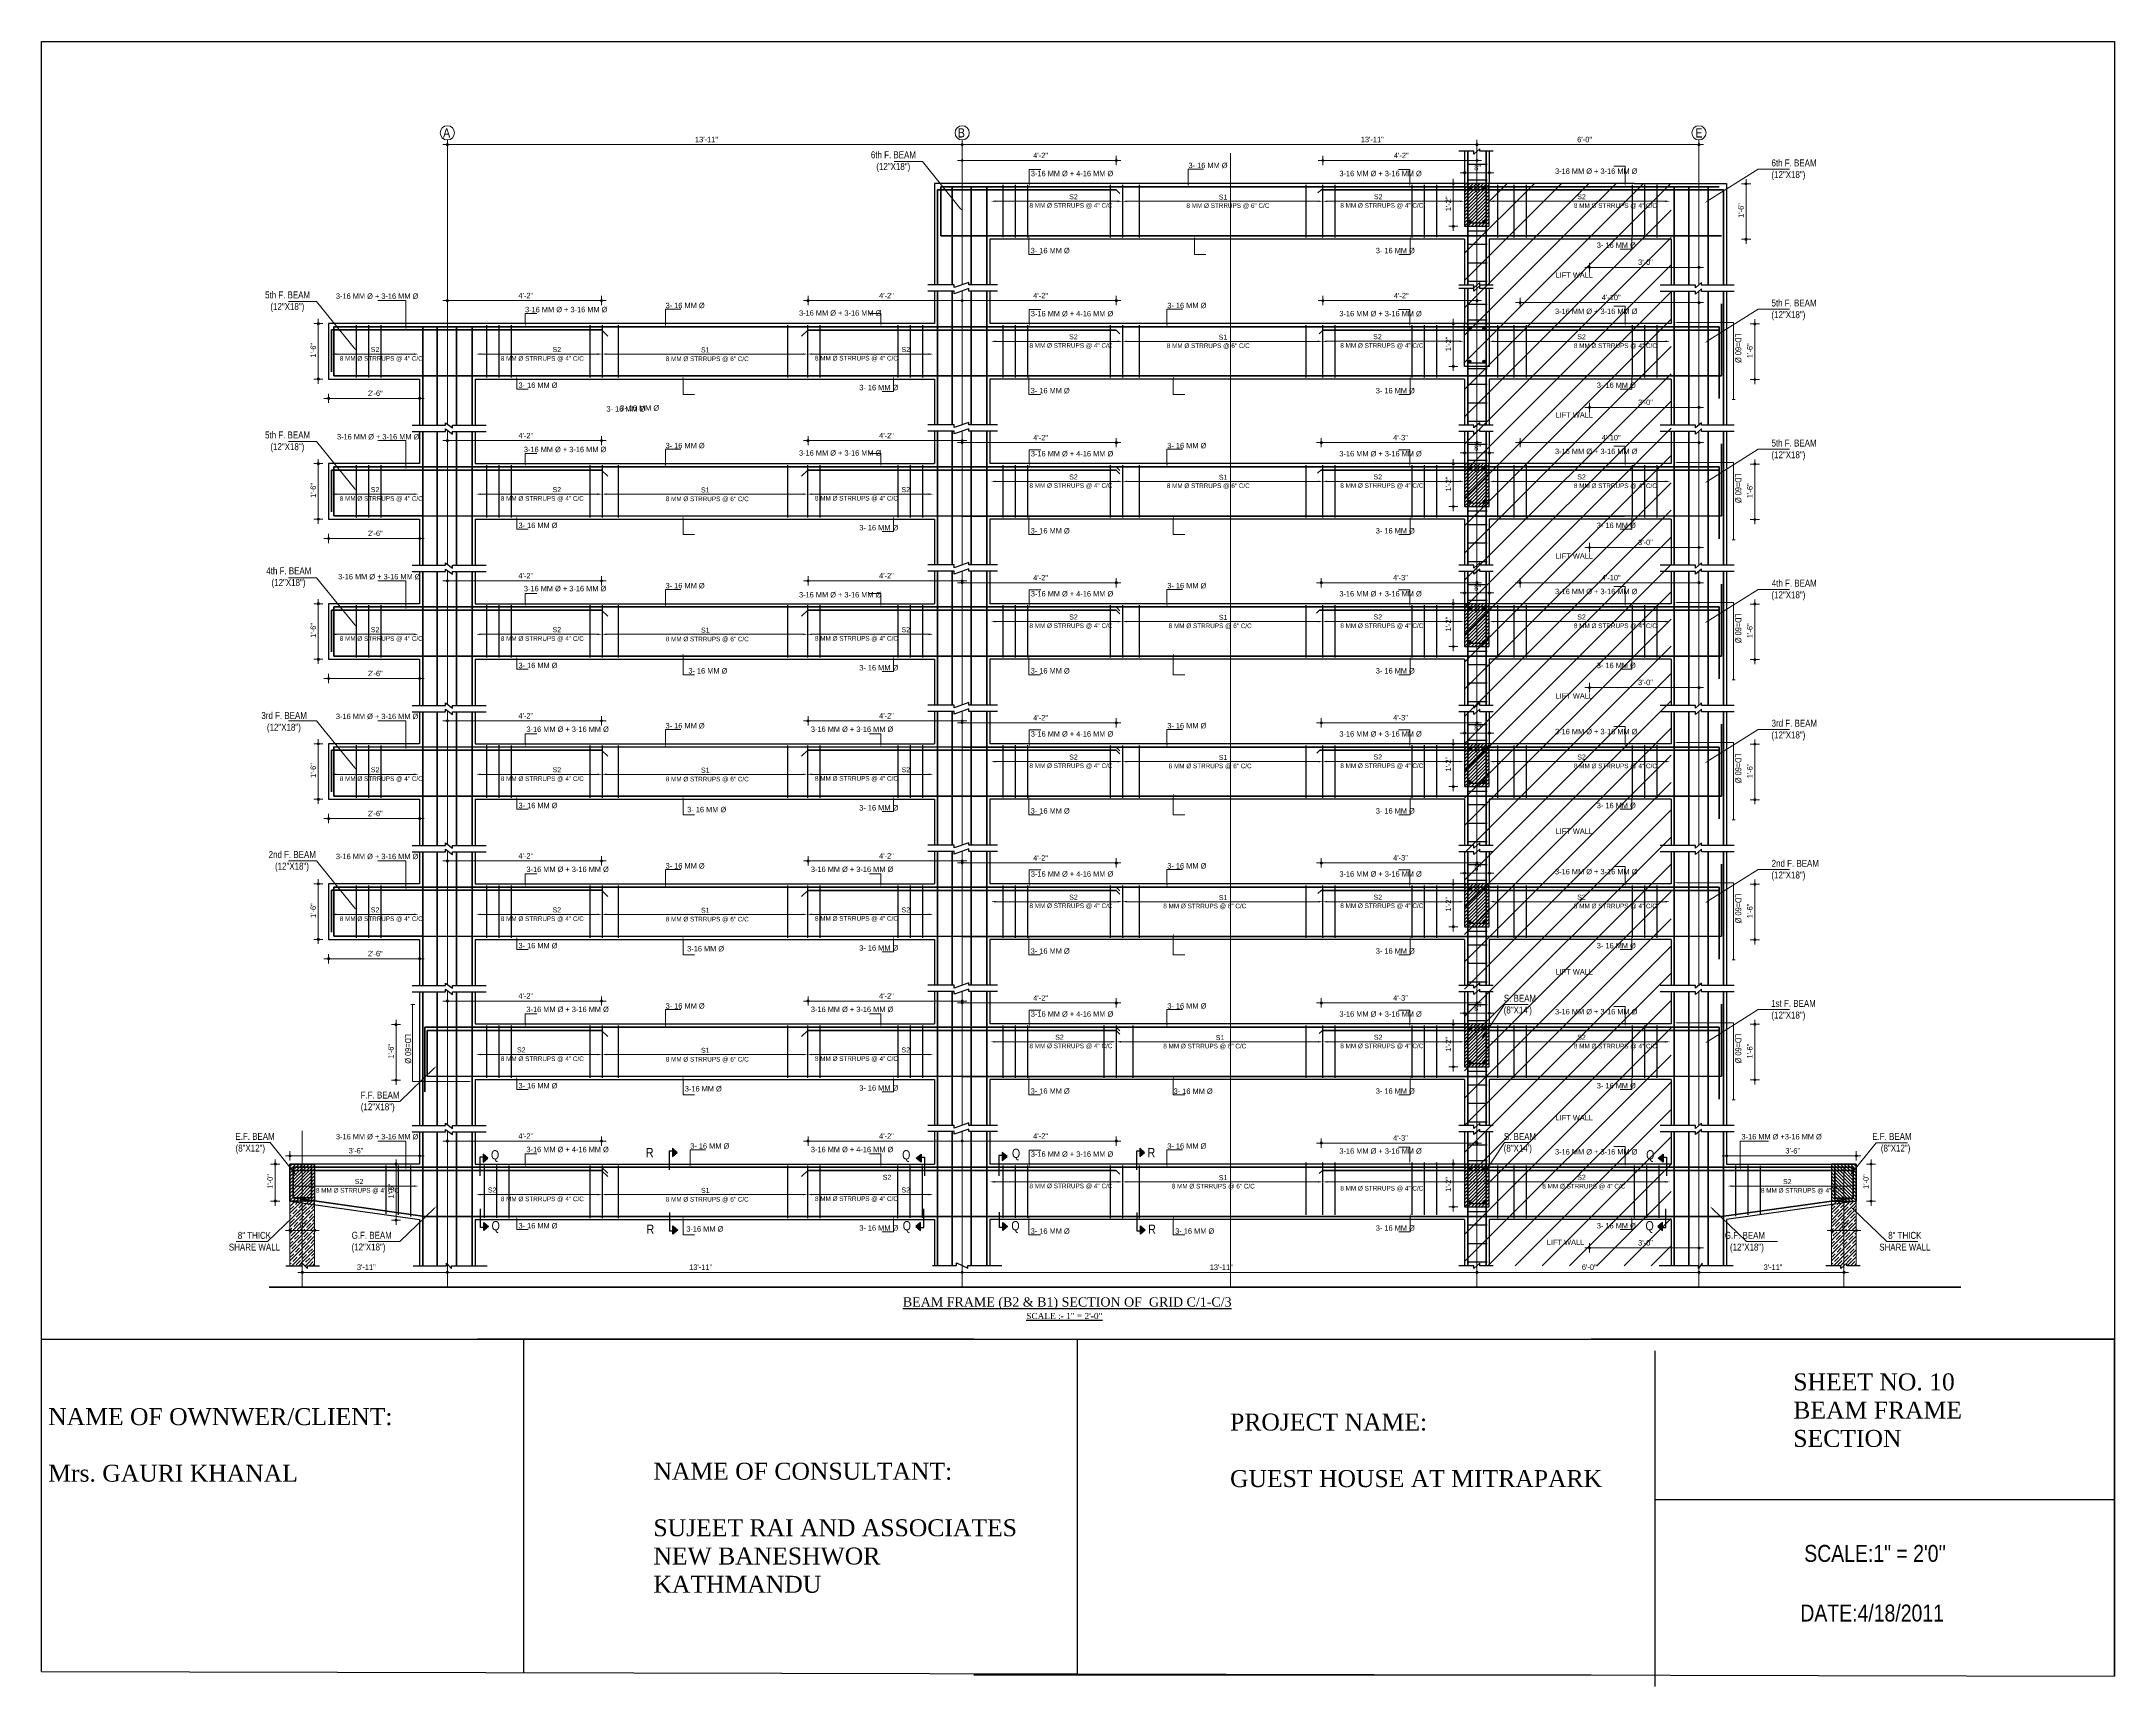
# Model space of a CAD drawing. Header units: inches. Extents: x 57837 to 133168, y 6972 to 27776.
# Drawn here: x 65792 to 68482, y 7829 to 9963 of the extents above; entities that cross this region are included whole.
import ezdxf

# ---------------------------------------------------------------- set-up
doc = ezdxf.new("R2010")
doc.units = ezdxf.units.IN
doc.header["$MEASUREMENT"] = 0
doc.linetypes.add('CENTER', pattern=[2, 1.25, -0.25, 0.25, -0.25])
doc.linetypes.add('CENTER2', pattern=[1.125, 0.75, -0.125, 0.125, -0.125])
for name, color, linetype, lineweight in [('CENTER', 9, 'CENTER', 5), ('DIM', 2, 'Continuous', 13), ('HACTH', 153, 'Continuous', 5), ('ROD', 1, 'Continuous', 40), ('STIRRUPS', 4, 'Continuous', 30)]:
    doc.layers.add(name, color=color, linetype=linetype, lineweight=lineweight)
for name, color, linetype in [('elevation', 3, 'Continuous'), ('text', 255, 'Continuous'), ('walls', 32, 'Continuous')]:
    doc.layers.add(name, color=color, linetype=linetype)
doc.styles.add('Arial', font='arial.ttf', dxfattribs={"height": 6.5})
doc.styles.get("Standard").update_dxf_attribs({"font": 'ARIALN.TTF', "height": 7})
doc.styles.add('style1', font='times.ttf', dxfattribs={"height": 8})

msp = doc.modelspace()

# ---------------------------------------------------------------- hatches: boundary and pattern name
at = {"lineweight": 13}
h = msp.add_hatch(color=256, dxfattribs=at)
edge = h.paths.add_edge_path()
edge.add_arc((66318.7, 9829.4), 1.42, 0, 360)
h = msp.add_hatch(color=256, dxfattribs=at)
edge = h.paths.add_edge_path()
edge.add_arc((66986.7, 9829.4), 1.42, 0, 360)
h = msp.add_hatch(color=256, dxfattribs=at)
edge = h.paths.add_edge_path()
edge.add_arc((66986.7, 9829.4), 1.42, 0, 360)
h = msp.add_hatch(color=256, dxfattribs=at)
edge = h.paths.add_edge_path()
edge.add_arc((67654.7, 9829.4), 1.42, 0, 360)
h = msp.add_hatch(color=256, dxfattribs=at)
edge = h.paths.add_edge_path()
edge.add_arc((67654.7, 9829.4), 1.42, 0, 360)
h = msp.add_hatch(color=256, dxfattribs=at)
edge = h.paths.add_edge_path()
edge.add_arc((67942.7, 9829.4), 1.42, 0, 360)
h = msp.add_hatch(color=256, dxfattribs=at)
edge = h.paths.add_edge_path()
edge.add_arc((66986.7, 9808.8), 1.42, 0, 360)
h = msp.add_hatch(color=256, dxfattribs=at)
edge = h.paths.add_edge_path()
edge.add_arc((67186.7, 9808.8), 1.42, 0, 360)
h = msp.add_hatch(color=256, dxfattribs=at)
edge = h.paths.add_edge_path()
edge.add_arc((67454.7, 9808.8), 1.42, 0, 360)
h = msp.add_hatch(color=256, dxfattribs=at)
edge = h.paths.add_edge_path()
edge.add_arc((67638.7, 9792.9), 1.42, 0, 360)
h = msp.add_hatch(color=256, dxfattribs=at)
edge = h.paths.add_edge_path()
edge.add_arc((67654.7, 9808.8), 1.42, 0, 360)
h = msp.add_hatch(color=256, dxfattribs=at)
edge = h.paths.add_edge_path()
edge.add_arc((67670.7, 9792.9), 1.42, 0, 360)
h = msp.add_hatch(color=256, dxfattribs=at)
edge = h.paths.add_edge_path()
edge.add_arc((67624, 9778.9), 1.42, 0, 360)
h = msp.add_hatch(color=256, dxfattribs=at)
edge = h.paths.add_edge_path()
edge.add_arc((67624, 9778.9), 1.42, 0, 360)
h = msp.add_hatch(color=256, dxfattribs=at)
edge = h.paths.add_edge_path()
edge.add_arc((67624, 9778.9), 1.42, 0, 360)
h = msp.add_hatch(color=256, dxfattribs=at)
edge = h.paths.add_edge_path()
edge.add_arc((68003.9, 9778.5), 1.42, 0, 360)
h = msp.add_hatch(color=256, dxfattribs=at)
edge = h.paths.add_edge_path()
edge.add_arc((67624, 9723.4), 1.42, 0, 360)
h = msp.add_hatch(color=256, dxfattribs=at)
edge = h.paths.add_edge_path()
edge.add_arc((67624, 9723.4), 1.42, 0, 360)
h = msp.add_hatch(color=256, dxfattribs=at)
edge = h.paths.add_edge_path()
edge.add_arc((67624, 9723.4), 1.42, 0, 360)
h = msp.add_hatch(color=256, dxfattribs=at)
edge = h.paths.add_edge_path()
edge.add_arc((68003.9, 9706.5), 1.42, 0, 360)
h = msp.add_hatch(color=256, dxfattribs=at)
edge = h.paths.add_edge_path()
edge.add_arc((67800.7, 9670.1), 1.42, 0, 360)
h = msp.add_hatch(color=256, dxfattribs=at)
edge = h.paths.add_edge_path()
edge.add_arc((67942.7, 9670.1), 1.42, 0, 360)
h = msp.add_hatch(color=256, dxfattribs=at)
edge = h.paths.add_edge_path()
edge.add_arc((66318.7, 9627), 1.42, 0, 360)
h = msp.add_hatch(color=256, dxfattribs=at)
edge = h.paths.add_edge_path()
edge.add_arc((66518.7, 9627), 1.42, 0, 360)
h = msp.add_hatch(color=256, dxfattribs=at)
edge = h.paths.add_edge_path()
edge.add_arc((66786.7, 9627), 1.42, 0, 360)
h = msp.add_hatch(color=256, dxfattribs=at)
edge = h.paths.add_edge_path()
edge.add_arc((66986.7, 9627), 1.42, 0, 360)
h = msp.add_hatch(color=256, dxfattribs=at)
edge = h.paths.add_edge_path()
edge.add_arc((66986.7, 9627), 1.42, 0, 360)
h = msp.add_hatch(color=256, dxfattribs=at)
edge = h.paths.add_edge_path()
edge.add_arc((67186.7, 9627), 1.42, 0, 360)
h = msp.add_hatch(color=256, dxfattribs=at)
edge = h.paths.add_edge_path()
edge.add_arc((67454.7, 9627), 1.42, 0, 360)
h = msp.add_hatch(color=256, dxfattribs=at)
edge = h.paths.add_edge_path()
edge.add_arc((67654.7, 9627), 1.42, 0, 360)
h = msp.add_hatch(color=256, dxfattribs=at)
edge = h.paths.add_edge_path()
edge.add_arc((67710.7, 9624.4), 1.42, 0, 360)
h = msp.add_hatch(color=256, dxfattribs=at)
edge = h.paths.add_edge_path()
edge.add_arc((67942.7, 9624.4), 1.42, 0, 360)
h = msp.add_hatch(color=256, dxfattribs=at)
edge = h.paths.add_edge_path()
edge.add_arc((66151.3, 9597.2), 1.42, 0, 360)
h = msp.add_hatch(color=256, dxfattribs=at)
edge = h.paths.add_edge_path()
edge.add_arc((67624, 9597.2), 1.42, 0, 360)
h = msp.add_hatch(color=256, dxfattribs=at)
edge = h.paths.add_edge_path()
edge.add_arc((68015.3, 9596.7), 1.42, 0, 360)
h = msp.add_hatch(color=256, dxfattribs=at)
edge = h.paths.add_edge_path()
edge.add_arc((66151.3, 9525.2), 1.42, 0, 360)
h = msp.add_hatch(color=256, dxfattribs=at)
edge = h.paths.add_edge_path()
edge.add_arc((67624, 9541.7), 1.42, 0, 360)
h = msp.add_hatch(color=256, dxfattribs=at)
edge = h.paths.add_edge_path()
edge.add_arc((68015.3, 9524.7), 1.42, 0, 360)
h = msp.add_hatch(color=256, dxfattribs=at)
edge = h.paths.add_edge_path()
edge.add_arc((66164.6, 9500.2), 1.42, 0, 360)
h = msp.add_hatch(color=256, dxfattribs=at)
edge = h.paths.add_edge_path()
edge.add_arc((66282.7, 9500.2), 1.42, 0, 360)
h = msp.add_hatch(color=256, dxfattribs=at)
edge = h.paths.add_edge_path()
edge.add_arc((67800.7, 9488.4), 1.42, 0, 360)
h = msp.add_hatch(color=256, dxfattribs=at)
edge = h.paths.add_edge_path()
edge.add_arc((67942.7, 9488.4), 1.42, 0, 360)
h = msp.add_hatch(color=256, dxfattribs=at)
edge = h.paths.add_edge_path()
edge.add_arc((66318.7, 9445.3), 1.42, 0, 360)
h = msp.add_hatch(color=256, dxfattribs=at)
edge = h.paths.add_edge_path()
edge.add_arc((66518.7, 9445.3), 1.42, 0, 360)
h = msp.add_hatch(color=256, dxfattribs=at)
edge = h.paths.add_edge_path()
edge.add_arc((66786.7, 9445.3), 1.42, 0, 360)
h = msp.add_hatch(color=256, dxfattribs=at)
edge = h.paths.add_edge_path()
edge.add_arc((66986.7, 9445.3), 1.42, 0, 360)
h = msp.add_hatch(color=256, dxfattribs=at)
edge = h.paths.add_edge_path()
edge.add_arc((66986.7, 9442.7), 1.42, 0, 360)
h = msp.add_hatch(color=256, dxfattribs=at)
edge = h.paths.add_edge_path()
edge.add_arc((67186.7, 9442.7), 1.42, 0, 360)
h = msp.add_hatch(color=256, dxfattribs=at)
edge = h.paths.add_edge_path()
edge.add_arc((67452.7, 9442.7), 1.42, 0, 360)
h = msp.add_hatch(color=256, dxfattribs=at)
edge = h.paths.add_edge_path()
edge.add_arc((67654.7, 9442.7), 1.42, 0, 360)
h = msp.add_hatch(color=256, dxfattribs=at)
edge = h.paths.add_edge_path()
edge.add_arc((67710.7, 9442.7), 1.42, 0, 360)
h = msp.add_hatch(color=256, dxfattribs=at)
edge = h.paths.add_edge_path()
edge.add_arc((67942.7, 9442.7), 1.42, 0, 360)
h = msp.add_hatch(color=256, dxfattribs=at)
edge = h.paths.add_edge_path()
edge.add_arc((66151.3, 9415.5), 1.42, 0, 360)
h = msp.add_hatch(color=256, dxfattribs=at)
edge = h.paths.add_edge_path()
edge.add_arc((67624, 9415.5), 1.42, 0, 360)
h = msp.add_hatch(color=256, dxfattribs=at)
edge = h.paths.add_edge_path()
edge.add_arc((67624, 9415.5), 1.42, 0, 360)
h = msp.add_hatch(color=256, dxfattribs=at)
edge = h.paths.add_edge_path()
edge.add_arc((67624, 9415.5), 1.42, 0, 360)
h = msp.add_hatch(color=256, dxfattribs=at)
edge = h.paths.add_edge_path()
edge.add_arc((67638.7, 9429.4), 1.42, 0, 360)
h = msp.add_hatch(color=256, dxfattribs=at)
edge = h.paths.add_edge_path()
edge.add_arc((67670.7, 9429.4), 1.42, 0, 360)
h = msp.add_hatch(color=256, dxfattribs=at)
edge = h.paths.add_edge_path()
edge.add_arc((68015.3, 9415), 1.42, 0, 360)
h = msp.add_hatch(color=256, dxfattribs=at)
edge = h.paths.add_edge_path()
edge.add_arc((67624, 9359.9), 1.42, 0, 360)
h = msp.add_hatch(color=256, dxfattribs=at)
edge = h.paths.add_edge_path()
edge.add_arc((67624, 9359.9), 1.42, 0, 360)
h = msp.add_hatch(color=256, dxfattribs=at)
edge = h.paths.add_edge_path()
edge.add_arc((67624, 9359.9), 1.42, 0, 360)
h = msp.add_hatch(color=256, dxfattribs=at)
edge = h.paths.add_edge_path()
edge.add_arc((66151.3, 9343.5), 1.42, 0, 360)
h = msp.add_hatch(color=256, dxfattribs=at)
edge = h.paths.add_edge_path()
edge.add_arc((68015.3, 9343), 1.42, 0, 360)
h = msp.add_hatch(color=256, dxfattribs=at)
edge = h.paths.add_edge_path()
edge.add_arc((66164.6, 9318.4), 1.42, 0, 360)
h = msp.add_hatch(color=256, dxfattribs=at)
edge = h.paths.add_edge_path()
edge.add_arc((66282.7, 9318.4), 1.42, 0, 360)
h = msp.add_hatch(color=256, dxfattribs=at)
edge = h.paths.add_edge_path()
edge.add_arc((67800.7, 9306.7), 1.42, 0, 360)
h = msp.add_hatch(color=256, dxfattribs=at)
edge = h.paths.add_edge_path()
edge.add_arc((67942.7, 9306.7), 1.42, 0, 360)
h = msp.add_hatch(color=256, dxfattribs=at)
edge = h.paths.add_edge_path()
edge.add_arc((66318.7, 9263.5), 1.42, 0, 360)
h = msp.add_hatch(color=256, dxfattribs=at)
edge = h.paths.add_edge_path()
edge.add_arc((66518.7, 9263.5), 1.42, 0, 360)
h = msp.add_hatch(color=256, dxfattribs=at)
edge = h.paths.add_edge_path()
edge.add_arc((66786.7, 9263.5), 1.42, 0, 360)
h = msp.add_hatch(color=256, dxfattribs=at)
edge = h.paths.add_edge_path()
edge.add_arc((66986.7, 9263.5), 1.42, 0, 360)
h = msp.add_hatch(color=256, dxfattribs=at)
edge = h.paths.add_edge_path()
edge.add_arc((66986.7, 9261), 1.42, 0, 360)
h = msp.add_hatch(color=256, dxfattribs=at)
edge = h.paths.add_edge_path()
edge.add_arc((67186.7, 9261), 1.42, 0, 360)
h = msp.add_hatch(color=256, dxfattribs=at)
edge = h.paths.add_edge_path()
edge.add_arc((67452.7, 9261), 1.42, 0, 360)
h = msp.add_hatch(color=256, dxfattribs=at)
edge = h.paths.add_edge_path()
edge.add_arc((67654.7, 9261), 1.42, 0, 360)
h = msp.add_hatch(color=256, dxfattribs=at)
edge = h.paths.add_edge_path()
edge.add_arc((67710.7, 9261), 1.42, 0, 360)
h = msp.add_hatch(color=256, dxfattribs=at)
edge = h.paths.add_edge_path()
edge.add_arc((67942.7, 9261), 1.42, 0, 360)
h = msp.add_hatch(color=256, dxfattribs=at)
edge = h.paths.add_edge_path()
edge.add_arc((66151.3, 9233.7), 1.42, 0, 360)
h = msp.add_hatch(color=256, dxfattribs=at)
edge = h.paths.add_edge_path()
edge.add_arc((67624, 9233.7), 1.42, 0, 360)
h = msp.add_hatch(color=256, dxfattribs=at)
edge = h.paths.add_edge_path()
edge.add_arc((67624, 9233.7), 1.42, 0, 360)
h = msp.add_hatch(color=256, dxfattribs=at)
edge = h.paths.add_edge_path()
edge.add_arc((67624, 9233.7), 1.42, 0, 360)
h = msp.add_hatch(color=256, dxfattribs=at)
edge = h.paths.add_edge_path()
edge.add_arc((67638.7, 9247.7), 1.42, 0, 360)
h = msp.add_hatch(color=256, dxfattribs=at)
edge = h.paths.add_edge_path()
edge.add_arc((67670.7, 9247.7), 1.42, 0, 360)
h = msp.add_hatch(color=256, dxfattribs=at)
edge = h.paths.add_edge_path()
edge.add_arc((68015.3, 9233.3), 1.42, 0, 360)
h = msp.add_hatch(color=256, dxfattribs=at)
edge = h.paths.add_edge_path()
edge.add_arc((67624, 9178.2), 1.42, 0, 360)
h = msp.add_hatch(color=256, dxfattribs=at)
edge = h.paths.add_edge_path()
edge.add_arc((67624, 9178.2), 1.42, 0, 360)
h = msp.add_hatch(color=256, dxfattribs=at)
edge = h.paths.add_edge_path()
edge.add_arc((67624, 9178.2), 1.42, 0, 360)
h = msp.add_hatch(color=256, dxfattribs=at)
edge = h.paths.add_edge_path()
edge.add_arc((66151.3, 9161.7), 1.42, 0, 360)
h = msp.add_hatch(color=256, dxfattribs=at)
edge = h.paths.add_edge_path()
edge.add_arc((68015.3, 9161.3), 1.42, 0, 360)
h = msp.add_hatch(color=256, dxfattribs=at)
edge = h.paths.add_edge_path()
edge.add_arc((66164.6, 9136.7), 1.42, 0, 360)
h = msp.add_hatch(color=256, dxfattribs=at)
edge = h.paths.add_edge_path()
edge.add_arc((66282.7, 9136.7), 1.42, 0, 360)
h = msp.add_hatch(color=256, dxfattribs=at)
edge = h.paths.add_edge_path()
edge.add_arc((67800.7, 9124.9), 1.42, 0, 360)
h = msp.add_hatch(color=256, dxfattribs=at)
edge = h.paths.add_edge_path()
edge.add_arc((67942.7, 9124.9), 1.42, 0, 360)
h = msp.add_hatch(color=256, dxfattribs=at)
edge = h.paths.add_edge_path()
edge.add_arc((66318.7, 9081.8), 1.42, 0, 360)
h = msp.add_hatch(color=256, dxfattribs=at)
edge = h.paths.add_edge_path()
edge.add_arc((66518.7, 9081.8), 1.42, 0, 360)
h = msp.add_hatch(color=256, dxfattribs=at)
edge = h.paths.add_edge_path()
edge.add_arc((66786.7, 9081.8), 1.42, 0, 360)
h = msp.add_hatch(color=256, dxfattribs=at)
edge = h.paths.add_edge_path()
edge.add_arc((66986.7, 9081.8), 1.42, 0, 360)
h = msp.add_hatch(color=256, dxfattribs=at)
edge = h.paths.add_edge_path()
edge.add_arc((66986.7, 9079.2), 1.42, 0, 360)
h = msp.add_hatch(color=256, dxfattribs=at)
edge = h.paths.add_edge_path()
edge.add_arc((67186.7, 9079.2), 1.42, 0, 360)
h = msp.add_hatch(color=256, dxfattribs=at)
edge = h.paths.add_edge_path()
edge.add_arc((67452.7, 9079.2), 1.42, 0, 360)
h = msp.add_hatch(color=256, dxfattribs=at)
edge = h.paths.add_edge_path()
edge.add_arc((67638.7, 9065.9), 1.42, 0, 360)
h = msp.add_hatch(color=256, dxfattribs=at)
edge = h.paths.add_edge_path()
edge.add_arc((67654.7, 9079.2), 1.42, 0, 360)
h = msp.add_hatch(color=256, dxfattribs=at)
edge = h.paths.add_edge_path()
edge.add_arc((67670.7, 9065.9), 1.42, 0, 360)
h = msp.add_hatch(color=256, dxfattribs=at)
edge = h.paths.add_edge_path()
edge.add_arc((66151.3, 9052), 1.42, 0, 360)
h = msp.add_hatch(color=256, dxfattribs=at)
edge = h.paths.add_edge_path()
edge.add_arc((67624, 9052), 1.42, 0, 360)
h = msp.add_hatch(color=256, dxfattribs=at)
edge = h.paths.add_edge_path()
edge.add_arc((67624, 9052), 1.42, 0, 360)
h = msp.add_hatch(color=256, dxfattribs=at)
edge = h.paths.add_edge_path()
edge.add_arc((67624, 9052), 1.42, 0, 360)
h = msp.add_hatch(color=256, dxfattribs=at)
edge = h.paths.add_edge_path()
edge.add_arc((68015.3, 9051.5), 1.42, 0, 360)
h = msp.add_hatch(color=256, dxfattribs=at)
edge = h.paths.add_edge_path()
edge.add_arc((67624, 8996.5), 1.42, 0, 360)
h = msp.add_hatch(color=256, dxfattribs=at)
edge = h.paths.add_edge_path()
edge.add_arc((67624, 8996.5), 1.42, 0, 360)
h = msp.add_hatch(color=256, dxfattribs=at)
edge = h.paths.add_edge_path()
edge.add_arc((67624, 8996.5), 1.42, 0, 360)
h = msp.add_hatch(color=256, dxfattribs=at)
edge = h.paths.add_edge_path()
edge.add_arc((66151.3, 8980), 1.42, 0, 360)
h = msp.add_hatch(color=256, dxfattribs=at)
edge = h.paths.add_edge_path()
edge.add_arc((68015.3, 8979.5), 1.42, 0, 360)
h = msp.add_hatch(color=256, dxfattribs=at)
edge = h.paths.add_edge_path()
edge.add_arc((66164.6, 8955), 1.42, 0, 360)
h = msp.add_hatch(color=256, dxfattribs=at)
edge = h.paths.add_edge_path()
edge.add_arc((66282.7, 8955), 1.42, 0, 360)
h = msp.add_hatch(color=256, dxfattribs=at)
edge = h.paths.add_edge_path()
edge.add_arc((66318.7, 8900.1), 1.42, 0, 360)
h = msp.add_hatch(color=256, dxfattribs=at)
edge = h.paths.add_edge_path()
edge.add_arc((66518.7, 8900.1), 1.42, 0, 360)
h = msp.add_hatch(color=256, dxfattribs=at)
edge = h.paths.add_edge_path()
edge.add_arc((66786.7, 8900.1), 1.42, 0, 360)
h = msp.add_hatch(color=256, dxfattribs=at)
edge = h.paths.add_edge_path()
edge.add_arc((66986.7, 8900.1), 1.42, 0, 360)
h = msp.add_hatch(color=256, dxfattribs=at)
edge = h.paths.add_edge_path()
edge.add_arc((66986.7, 8897.5), 1.42, 0, 360)
h = msp.add_hatch(color=256, dxfattribs=at)
edge = h.paths.add_edge_path()
edge.add_arc((67186.7, 8897.5), 1.42, 0, 360)
h = msp.add_hatch(color=256, dxfattribs=at)
edge = h.paths.add_edge_path()
edge.add_arc((67452.7, 8897.5), 1.42, 0, 360)
h = msp.add_hatch(color=256, dxfattribs=at)
edge = h.paths.add_edge_path()
edge.add_arc((67638.7, 8884.2), 1.42, 0, 360)
h = msp.add_hatch(color=256, dxfattribs=at)
edge = h.paths.add_edge_path()
edge.add_arc((67654.7, 8897.5), 1.42, 0, 360)
h = msp.add_hatch(color=256, dxfattribs=at)
edge = h.paths.add_edge_path()
edge.add_arc((67670.7, 8884.2), 1.42, 0, 360)
h = msp.add_hatch(color=256, dxfattribs=at)
edge = h.paths.add_edge_path()
edge.add_arc((66151.3, 8870.3), 1.42, 0, 360)
h = msp.add_hatch(color=256, dxfattribs=at)
edge = h.paths.add_edge_path()
edge.add_arc((67624, 8870.3), 1.42, 0, 360)
h = msp.add_hatch(color=256, dxfattribs=at)
edge = h.paths.add_edge_path()
edge.add_arc((67624, 8870.3), 1.42, 0, 360)
h = msp.add_hatch(color=256, dxfattribs=at)
edge = h.paths.add_edge_path()
edge.add_arc((67624, 8870.3), 1.42, 0, 360)
h = msp.add_hatch(color=256, dxfattribs=at)
edge = h.paths.add_edge_path()
edge.add_arc((68015.3, 8869.8), 1.42, 0, 360)
h = msp.add_hatch(color=256, dxfattribs=at)
edge = h.paths.add_edge_path()
edge.add_arc((66151.3, 8798.3), 1.42, 0, 360)
h = msp.add_hatch(color=256, dxfattribs=at)
edge = h.paths.add_edge_path()
edge.add_arc((67624, 8814.7), 1.42, 0, 360)
h = msp.add_hatch(color=256, dxfattribs=at)
edge = h.paths.add_edge_path()
edge.add_arc((67624, 8814.7), 1.42, 0, 360)
h = msp.add_hatch(color=256, dxfattribs=at)
edge = h.paths.add_edge_path()
edge.add_arc((67624, 8814.7), 1.42, 0, 360)
h = msp.add_hatch(color=256, dxfattribs=at)
edge = h.paths.add_edge_path()
edge.add_arc((68015.3, 8797.8), 1.42, 0, 360)
h = msp.add_hatch(color=256, dxfattribs=at)
edge = h.paths.add_edge_path()
edge.add_arc((66164.6, 8773.2), 1.42, 0, 360)
h = msp.add_hatch(color=256, dxfattribs=at)
edge = h.paths.add_edge_path()
edge.add_arc((66282.7, 8773.2), 1.42, 0, 360)
h = msp.add_hatch(color=256, dxfattribs=at)
edge = h.paths.add_edge_path()
edge.add_arc((66318.7, 8718.3), 1.42, 0, 360)
h = msp.add_hatch(color=256, dxfattribs=at)
edge = h.paths.add_edge_path()
edge.add_arc((66518.7, 8718.3), 1.42, 0, 360)
h = msp.add_hatch(color=256, dxfattribs=at)
edge = h.paths.add_edge_path()
edge.add_arc((66786.7, 8718.3), 1.42, 0, 360)
h = msp.add_hatch(color=256, dxfattribs=at)
edge = h.paths.add_edge_path()
edge.add_arc((66986.7, 8718.3), 1.42, 0, 360)
h = msp.add_hatch(color=256, dxfattribs=at)
edge = h.paths.add_edge_path()
edge.add_arc((66986.7, 8715.8), 1.42, 0, 360)
h = msp.add_hatch(color=256, dxfattribs=at)
edge = h.paths.add_edge_path()
edge.add_arc((67186.7, 8715.8), 1.42, 0, 360)
h = msp.add_hatch(color=256, dxfattribs=at)
edge = h.paths.add_edge_path()
edge.add_arc((67452.7, 8715.8), 1.42, 0, 360)
h = msp.add_hatch(color=256, dxfattribs=at)
edge = h.paths.add_edge_path()
edge.add_arc((67654.7, 8715.8), 1.42, 0, 360)
h = msp.add_hatch(color=256, dxfattribs=at)
edge = h.paths.add_edge_path()
edge.add_arc((66252.1, 8687.7), 1.42, 0, 360)
h = msp.add_hatch(color=256, dxfattribs=at)
edge = h.paths.add_edge_path()
edge.add_arc((67624, 8688.5), 1.42, 0, 360)
h = msp.add_hatch(color=256, dxfattribs=at)
edge = h.paths.add_edge_path()
edge.add_arc((67624, 8688.5), 1.42, 0, 360)
h = msp.add_hatch(color=256, dxfattribs=at)
edge = h.paths.add_edge_path()
edge.add_arc((67638.7, 8702.5), 1.42, 0, 360)
h = msp.add_hatch(color=256, dxfattribs=at)
edge = h.paths.add_edge_path()
edge.add_arc((67670.7, 8702.5), 1.42, 0, 360)
h = msp.add_hatch(color=256, dxfattribs=at)
edge = h.paths.add_edge_path()
edge.add_arc((68015.3, 8688.1), 1.42, 0, 360)
h = msp.add_hatch(color=256, dxfattribs=at)
edge = h.paths.add_edge_path()
edge.add_arc((66252.1, 8615.7), 1.42, 0, 360)
h = msp.add_hatch(color=256, dxfattribs=at)
edge = h.paths.add_edge_path()
edge.add_arc((67624, 8633), 1.42, 0, 360)
h = msp.add_hatch(color=256, dxfattribs=at)
edge = h.paths.add_edge_path()
edge.add_arc((67624, 8633), 1.42, 0, 360)
h = msp.add_hatch(color=256, dxfattribs=at)
edge = h.paths.add_edge_path()
edge.add_arc((68015.3, 8616.1), 1.42, 0, 360)
h = msp.add_hatch(color=256, dxfattribs=at)
edge = h.paths.add_edge_path()
edge.add_arc((66318.7, 8536.6), 1.42, 0, 360)
h = msp.add_hatch(color=256, dxfattribs=at)
edge = h.paths.add_edge_path()
edge.add_arc((66518.7, 8536.6), 1.42, 0, 360)
h = msp.add_hatch(color=256, dxfattribs=at)
edge = h.paths.add_edge_path()
edge.add_arc((66786.7, 8536.6), 1.42, 0, 360)
h = msp.add_hatch(color=256, dxfattribs=at)
edge = h.paths.add_edge_path()
edge.add_arc((66986.7, 8536.6), 1.42, 0, 360)
h = msp.add_hatch(color=256, dxfattribs=at)
edge = h.paths.add_edge_path()
edge.add_arc((66986.7, 8536.6), 1.42, 0, 360)
h = msp.add_hatch(color=256, dxfattribs=at)
edge = h.paths.add_edge_path()
edge.add_arc((67186.7, 8536.6), 1.42, 0, 360)
h = msp.add_hatch(color=256, dxfattribs=at)
edge = h.paths.add_edge_path()
edge.add_arc((67452.7, 8534), 1.42, 0, 360)
h = msp.add_hatch(color=256, dxfattribs=at)
edge = h.paths.add_edge_path()
edge.add_arc((67654.7, 8534), 1.42, 0, 360)
h = msp.add_hatch(color=256, dxfattribs=at)
edge = h.paths.add_edge_path()
edge.add_arc((66095.4, 8506.8), 1.42, 0, 360)
h = msp.add_hatch(color=256, dxfattribs=at)
edge = h.paths.add_edge_path()
edge.add_arc((66114.5, 8517.4), 1.42, 0, 360)
h = msp.add_hatch(color=256, dxfattribs=at)
edge = h.paths.add_edge_path()
edge.add_arc((66252.1, 8506.8), 1.42, 0, 360)
h = msp.add_hatch(color=256, dxfattribs=at)
edge = h.paths.add_edge_path()
edge.add_arc((66282.7, 8517.4), 1.42, 0, 360)
h = msp.add_hatch(color=256, dxfattribs=at)
edge = h.paths.add_edge_path()
edge.add_arc((67624, 8506.8), 1.42, 0, 360)
h = msp.add_hatch(color=256, dxfattribs=at)
edge = h.paths.add_edge_path()
edge.add_arc((67624, 8506.8), 1.42, 0, 360)
h = msp.add_hatch(color=256, dxfattribs=at)
edge = h.paths.add_edge_path()
edge.add_arc((67978.7, 8517.4), 1.42, 0, 360)
h = msp.add_hatch(color=256, dxfattribs=at)
edge = h.paths.add_edge_path()
edge.add_arc((68146.9, 8517.4), 1.42, 0, 360)
h = msp.add_hatch(color=256, dxfattribs=at)
edge = h.paths.add_edge_path()
edge.add_arc((68166, 8506.7), 1.42, 0, 360)
h = msp.add_hatch(color=256, dxfattribs=at)
edge = h.paths.add_edge_path()
edge.add_arc((66095.4, 8458.8), 1.42, 0, 360)
h = msp.add_hatch(color=256, dxfattribs=at)
edge = h.paths.add_edge_path()
edge.add_arc((67624, 8451.3), 1.42, 0, 360)
h = msp.add_hatch(color=256, dxfattribs=at)
edge = h.paths.add_edge_path()
edge.add_arc((67624, 8451.3), 1.42, 0, 360)
h = msp.add_hatch(color=256, dxfattribs=at)
edge = h.paths.add_edge_path()
edge.add_arc((68166, 8458.7), 1.42, 0, 360)
h = msp.add_hatch(color=256, dxfattribs=at)
edge = h.paths.add_edge_path()
edge.add_arc((66114.5, 8420.7), 1.42, 0, 360)
h = msp.add_hatch(color=256, dxfattribs=at)
edge = h.paths.add_edge_path()
edge.add_arc((66146.5, 8420.7), 1.42, 0, 360)
h = msp.add_hatch(color=256, dxfattribs=at)
edge = h.paths.add_edge_path()
edge.add_arc((66252.1, 8434), 1.42, 0, 360)
h = msp.add_hatch(color=256, dxfattribs=at)
edge = h.paths.add_edge_path()
edge.add_arc((68114.9, 8420.6), 1.42, 0, 360)
h = msp.add_hatch(color=256, dxfattribs=at)
edge = h.paths.add_edge_path()
edge.add_arc((68146.9, 8420.6), 1.42, 0, 360)
h = msp.add_hatch(color=256, dxfattribs=at)
edge = h.paths.add_edge_path()
edge.add_arc((67800.7, 8398), 1.42, 0, 360)
h = msp.add_hatch(color=256, dxfattribs=at)
edge = h.paths.add_edge_path()
edge.add_arc((67942.7, 8398), 1.42, 0, 360)
h = msp.add_hatch(color=256, dxfattribs=at)
edge = h.paths.add_edge_path()
edge.add_arc((66130.5, 8366.3), 1.42, 0, 360)
h = msp.add_hatch(color=256, dxfattribs=at)
edge = h.paths.add_edge_path()
edge.add_arc((66318.7, 8366.3), 1.42, 0, 360)
h = msp.add_hatch(color=256, dxfattribs=at)
edge = h.paths.add_edge_path()
edge.add_arc((66318.7, 8366.3), 1.42, 0, 360)
h = msp.add_hatch(color=256, dxfattribs=at)
edge = h.paths.add_edge_path()
edge.add_arc((66986.7, 8366.3), 1.42, 0, 360)
h = msp.add_hatch(color=256, dxfattribs=at)
edge = h.paths.add_edge_path()
edge.add_arc((66986.7, 8366.3), 1.42, 0, 360)
h = msp.add_hatch(color=256, dxfattribs=at)
edge = h.paths.add_edge_path()
edge.add_arc((67654.7, 8366.3), 1.42, 0, 360)
h = msp.add_hatch(color=256, dxfattribs=at)
edge = h.paths.add_edge_path()
edge.add_arc((67654.7, 8366.3), 1.42, 0, 360)
h = msp.add_hatch(color=256, dxfattribs=at)
edge = h.paths.add_edge_path()
edge.add_arc((67942.7, 8366.3), 1.42, 0, 360)
h = msp.add_hatch(color=256, dxfattribs=at)
edge = h.paths.add_edge_path()
edge.add_arc((67942.7, 8366.3), 1.42, 0, 360)
h = msp.add_hatch(color=256, dxfattribs=at)
edge = h.paths.add_edge_path()
edge.add_arc((68130.9, 8366.3), 1.42, 0, 360)
at = {"layer": 'HACTH'}
h = msp.add_hatch(color=1, dxfattribs=at)
edge = h.paths.add_edge_path()
edge.add_arc((67644.8, 9772.6), 2.08, 0, 360)
h = msp.add_hatch(color=1, dxfattribs=at)
edge = h.paths.add_edge_path()
edge.add_arc((67664.6, 9772.6), 2.08, 0, 360)
h = msp.add_hatch(color=1, dxfattribs=at)
edge = h.paths.add_edge_path()
edge.add_arc((67644.8, 9729.5), 2.08, 0, 360)
h = msp.add_hatch(color=1, dxfattribs=at)
edge = h.paths.add_edge_path()
edge.add_arc((67664.6, 9729.5), 2.08, 0, 360)
h = msp.add_hatch(color=1, dxfattribs=at)
edge = h.paths.add_edge_path()
edge.add_arc((67644.8, 9590.9), 2.08, 0, 360)
h = msp.add_hatch(color=1, dxfattribs=at)
edge = h.paths.add_edge_path()
edge.add_arc((67664.6, 9590.9), 2.08, 0, 360)
h = msp.add_hatch(color=1, dxfattribs=at)
edge = h.paths.add_edge_path()
edge.add_arc((67644.8, 9547.8), 2.08, 0, 360)
h = msp.add_hatch(color=1, dxfattribs=at)
edge = h.paths.add_edge_path()
edge.add_arc((67664.6, 9547.8), 2.08, 0, 360)
h = msp.add_hatch(color=1, dxfattribs=at)
edge = h.paths.add_edge_path()
edge.add_arc((67644.8, 9409.2), 2.08, 0, 360)
h = msp.add_hatch(color=1, dxfattribs=at)
edge = h.paths.add_edge_path()
edge.add_arc((67664.6, 9409.2), 2.08, 0, 360)
h = msp.add_hatch(color=1, dxfattribs=at)
edge = h.paths.add_edge_path()
edge.add_arc((67644.8, 9366), 2.08, 0, 360)
h = msp.add_hatch(color=1, dxfattribs=at)
edge = h.paths.add_edge_path()
edge.add_arc((67664.6, 9366), 2.08, 0, 360)
h = msp.add_hatch(color=1, dxfattribs=at)
edge = h.paths.add_edge_path()
edge.add_arc((67644.8, 9227.4), 2.08, 0, 360)
h = msp.add_hatch(color=1, dxfattribs=at)
edge = h.paths.add_edge_path()
edge.add_arc((67664.6, 9227.4), 2.08, 0, 360)
h = msp.add_hatch(color=1, dxfattribs=at)
edge = h.paths.add_edge_path()
edge.add_arc((67644.8, 9184.3), 2.08, 0, 360)
h = msp.add_hatch(color=1, dxfattribs=at)
edge = h.paths.add_edge_path()
edge.add_arc((67664.6, 9184.3), 2.08, 0, 360)
h = msp.add_hatch(color=1, dxfattribs=at)
edge = h.paths.add_edge_path()
edge.add_arc((67644.8, 9045.7), 2.08, 0, 360)
h = msp.add_hatch(color=1, dxfattribs=at)
edge = h.paths.add_edge_path()
edge.add_arc((67664.6, 9045.7), 2.08, 0, 360)
h = msp.add_hatch(color=1, dxfattribs=at)
edge = h.paths.add_edge_path()
edge.add_arc((67644.8, 9002.6), 2.08, 0, 360)
h = msp.add_hatch(color=1, dxfattribs=at)
edge = h.paths.add_edge_path()
edge.add_arc((67664.6, 9002.6), 2.08, 0, 360)
h = msp.add_hatch(color=1, dxfattribs=at)
edge = h.paths.add_edge_path()
edge.add_arc((67644.8, 8864), 2.08, 0, 360)
h = msp.add_hatch(color=1, dxfattribs=at)
edge = h.paths.add_edge_path()
edge.add_arc((67664.6, 8864), 2.08, 0, 360)
h = msp.add_hatch(color=1, dxfattribs=at)
edge = h.paths.add_edge_path()
edge.add_arc((67644.8, 8820.8), 2.08, 0, 360)
h = msp.add_hatch(color=1, dxfattribs=at)
edge = h.paths.add_edge_path()
edge.add_arc((67664.6, 8820.8), 2.08, 0, 360)
h = msp.add_hatch(color=1, dxfattribs=at)
edge = h.paths.add_edge_path()
edge.add_arc((67644.8, 8682.2), 2.08, 0, 360)
h = msp.add_hatch(color=1, dxfattribs=at)
edge = h.paths.add_edge_path()
edge.add_arc((67664.6, 8682.2), 2.08, 0, 360)
h = msp.add_hatch(color=1, dxfattribs=at)
edge = h.paths.add_edge_path()
edge.add_arc((67644.8, 8639.1), 2.08, 0, 360)
h = msp.add_hatch(color=1, dxfattribs=at)
edge = h.paths.add_edge_path()
edge.add_arc((67664.6, 8639.1), 2.08, 0, 360)
h = msp.add_hatch(color=1, dxfattribs=at)
edge = h.paths.add_edge_path()
edge.add_arc((67644.8, 8500.5), 2.08, 0, 360)
h = msp.add_hatch(color=1, dxfattribs=at)
edge = h.paths.add_edge_path()
edge.add_arc((67664.6, 8500.5), 2.08, 0, 360)
h = msp.add_hatch(color=1, dxfattribs=at)
edge = h.paths.add_edge_path()
edge.add_arc((67644.8, 8457.3), 2.08, 0, 360)
h = msp.add_hatch(color=1, dxfattribs=at)
edge = h.paths.add_edge_path()
edge.add_arc((67664.6, 8457.4), 2.08, 0, 360)
at = {"layer": 'text'}
for points in [[(66617, 8522), (66610.7, 8527.2), (66610.7, 8516.8)], [(67223.4, 8522), (67217.2, 8527.2), (67217.2, 8516.8)], [(66371.4, 8514.4), (66365.1, 8519.6), (66365.1, 8509.2)], [(66927.2, 8514.4), (66933.4, 8519.6), (66933.4, 8509.2)], [(67044.9, 8516.4), (67038.6, 8521.6), (67038.6, 8511.2)], [(67890, 8514.4), (67896.3, 8519.6), (67896.3, 8509.2)], [(66372.2, 8425.7), (66365.9, 8420.5), (66365.9, 8431)], [(66617.8, 8421.2), (66611.5, 8416), (66611.5, 8426.5)], [(66926.4, 8425.7), (66932.6, 8420.5), (66932.6, 8431)], [(67045.7, 8425.7), (67039.4, 8420.5), (67039.4, 8431)], [(67224.2, 8421.2), (67218, 8416), (67218, 8426.5)], [(67889.2, 8425.7), (67895.5, 8420.5), (67895.5, 8431)]]:
    msp.add_hatch(color=256, dxfattribs=at).paths.add_polyline_path(points)

# ---------------------------------------------------------------- linework, layer by layer
at = {"color": 1}
for p, q in [((65792, 7848.4), (65792, 9963.2)), ((65792, 9963.2), (68482, 9963.2)), ((68482, 9963.2), (68482, 7842.4))]:
    msp.add_line(p, q, dxfattribs=at)
at = {"lineweight": 13}
for p, q in [((66324.7, 9829.4), (66312.7, 9829.4)), ((66318.7, 9823.4), (66318.7, 9835.4)), ((66992.7, 9829.4), (66980.7, 9829.4)), ((66980.7, 9829.4), (66992.7, 9829.4)), ((66986.7, 9823.4), (66986.7, 9835.4)), ((66986.7, 9835.4), (66986.7, 9823.4)), ((67648.7, 9829.4), (67660.7, 9829.4)), ((67660.7, 9829.4), (67648.7, 9829.4)), ((67654.7, 9835.4), (67654.7, 9823.4)), ((67654.7, 9823.4), (67654.7, 9835.4)), ((67936.7, 9829.4), (67948.7, 9829.4)), ((67942.7, 9835.4), (67942.7, 9823.4)), ((66992.7, 9808.8), (66980.7, 9808.8)), ((66986.7, 9802.8), (66986.7, 9814.8)), ((67180.7, 9808.8), (67192.7, 9808.8)), ((67186.7, 9814.8), (67186.7, 9802.8)), ((67460.7, 9808.8), (67448.7, 9808.8)), ((67454.7, 9802.8), (67454.7, 9814.8)), ((67644.7, 9792.9), (67632.7, 9792.9)), ((67638.7, 9786.9), (67638.7, 9798.9)), ((67648.7, 9808.8), (67660.7, 9808.8)), ((67654.7, 9814.8), (67654.7, 9802.8)), ((67664.7, 9792.9), (67676.7, 9792.9)), ((67670.7, 9798.9), (67670.7, 9786.9)), ((67618, 9778.9), (67630, 9778.9)), ((67618, 9778.9), (67630, 9778.9)), ((67618, 9778.9), (67630, 9778.9)), ((67624, 9772.9), (67624, 9784.9)), ((67624, 9772.9), (67624, 9784.9)), ((67624, 9772.9), (67624, 9784.9)), ((67997.9, 9778.5), (68009.9, 9778.5)), ((68003.9, 9772.5), (68003.9, 9784.5)), ((67630, 9723.4), (67618, 9723.4)), ((67630, 9723.4), (67618, 9723.4)), ((67630, 9723.4), (67618, 9723.4)), ((67624, 9729.4), (67624, 9717.4)), ((67624, 9729.4), (67624, 9717.4)), ((67624, 9729.4), (67624, 9717.4)), ((68003.9, 9712.5), (68003.9, 9700.5)), ((68009.9, 9706.5), (67997.9, 9706.5)), ((67806.7, 9670.1), (67794.7, 9670.1)), ((67800.7, 9664.1), (67800.7, 9676.1)), ((67936.7, 9670.1), (67948.7, 9670.1)), ((67942.7, 9676.1), (67942.7, 9664.1)), ((66318.7, 9621), (66318.7, 9633)), ((66518.7, 9633), (66518.7, 9621)), ((66786.7, 9621), (66786.7, 9633)), ((66986.7, 9621), (66986.7, 9633)), ((66986.7, 9633), (66986.7, 9621)), ((67186.7, 9633), (67186.7, 9621)), ((67454.7, 9621), (67454.7, 9633)), ((67654.7, 9633), (67654.7, 9621)), ((67710.7, 9618.4), (67710.7, 9630.4)), ((67942.7, 9630.4), (67942.7, 9618.4)), ((66151.3, 9591.2), (66151.3, 9603.2)), ((66324.7, 9627), (66312.7, 9627)), ((66512.7, 9627), (66524.7, 9627)), ((66792.7, 9627), (66780.7, 9627)), ((66992.7, 9627), (66980.7, 9627)), ((66980.7, 9627), (66992.7, 9627)), ((67180.7, 9627), (67192.7, 9627)), ((67460.7, 9627), (67448.7, 9627)), ((67624, 9591.2), (67624, 9603.2)), ((67648.7, 9627), (67660.7, 9627)), ((67716.7, 9624.4), (67704.7, 9624.4)), ((67936.7, 9624.4), (67948.7, 9624.4)), ((66145.3, 9597.2), (66157.3, 9597.2)), ((67618, 9597.2), (67630, 9597.2)), ((68009.3, 9596.7), (68021.3, 9596.7)), ((68015.3, 9590.7), (68015.3, 9602.7)), ((66157.3, 9525.2), (66145.3, 9525.2)), ((66151.3, 9531.2), (66151.3, 9519.2)), ((67630, 9541.7), (67618, 9541.7)), ((67624, 9547.7), (67624, 9535.7)), ((68021.3, 9524.7), (68009.3, 9524.7)), ((68015.3, 9530.7), (68015.3, 9518.7)), ((66170.6, 9500.2), (66158.6, 9500.2)), ((66164.6, 9494.2), (66164.6, 9506.2)), ((66276.7, 9500.2), (66288.7, 9500.2)), ((66282.7, 9506.2), (66282.7, 9494.2)), ((67806.7, 9488.4), (67794.7, 9488.4)), ((67800.7, 9482.4), (67800.7, 9494.4)), ((67936.7, 9488.4), (67948.7, 9488.4)), ((67942.7, 9494.4), (67942.7, 9482.4)), ((66324.7, 9445.3), (66312.7, 9445.3)), ((66318.7, 9439.3), (66318.7, 9451.3)), ((66512.7, 9445.3), (66524.7, 9445.3)), ((66518.7, 9451.3), (66518.7, 9439.3)), ((66792.7, 9445.3), (66780.7, 9445.3)), ((66786.7, 9439.3), (66786.7, 9451.3)), ((66980.7, 9445.3), (66992.7, 9445.3)), ((66992.7, 9442.7), (66980.7, 9442.7)), ((66986.7, 9451.3), (66986.7, 9439.3)), ((66986.7, 9436.7), (66986.7, 9448.7)), ((67180.7, 9442.7), (67192.7, 9442.7)), ((67186.7, 9448.7), (67186.7, 9436.7)), ((67458.7, 9442.7), (67446.7, 9442.7)), ((67452.7, 9436.7), (67452.7, 9448.7)), ((67648.7, 9442.7), (67660.7, 9442.7)), ((67654.7, 9448.7), (67654.7, 9436.7)), ((67716.7, 9442.7), (67704.7, 9442.7)), ((67710.7, 9436.7), (67710.7, 9448.7)), ((67936.7, 9442.7), (67948.7, 9442.7)), ((67942.7, 9448.7), (67942.7, 9436.7)), ((66145.3, 9415.5), (66157.3, 9415.5)), ((66151.3, 9409.5), (66151.3, 9421.5)), ((67618, 9415.5), (67630, 9415.5)), ((67618, 9415.5), (67630, 9415.5)), ((67618, 9415.5), (67630, 9415.5)), ((67624, 9409.5), (67624, 9421.5)), ((67624, 9409.5), (67624, 9421.5)), ((67624, 9409.5), (67624, 9421.5)), ((67644.7, 9429.4), (67632.7, 9429.4)), ((67638.7, 9423.4), (67638.7, 9435.4)), ((67664.7, 9429.4), (67676.7, 9429.4)), ((67670.7, 9435.4), (67670.7, 9423.4)), ((68009.3, 9415), (68021.3, 9415)), ((68015.3, 9409), (68015.3, 9421)), ((67624, 9365.9), (67624, 9353.9)), ((67624, 9365.9), (67624, 9353.9)), ((67624, 9365.9), (67624, 9353.9)), ((66157.3, 9343.5), (66145.3, 9343.5)), ((66151.3, 9349.5), (66151.3, 9337.5)), ((67630, 9359.9), (67618, 9359.9)), ((67630, 9359.9), (67618, 9359.9)), ((67630, 9359.9), (67618, 9359.9)), ((68021.3, 9343), (68009.3, 9343)), ((68015.3, 9349), (68015.3, 9337)), ((66170.6, 9318.4), (66158.6, 9318.4)), ((66164.6, 9312.4), (66164.6, 9324.4)), ((66276.7, 9318.4), (66288.7, 9318.4)), ((66282.7, 9324.4), (66282.7, 9312.4)), ((67800.7, 9300.7), (67800.7, 9312.7)), ((67942.7, 9312.7), (67942.7, 9300.7)), ((67806.7, 9306.7), (67794.7, 9306.7)), ((67936.7, 9306.7), (67948.7, 9306.7)), ((66324.7, 9263.5), (66312.7, 9263.5)), ((66318.7, 9257.5), (66318.7, 9269.5)), ((66512.7, 9263.5), (66524.7, 9263.5)), ((66518.7, 9269.5), (66518.7, 9257.5)), ((66792.7, 9263.5), (66780.7, 9263.5)), ((66786.7, 9257.5), (66786.7, 9269.5)), ((66980.7, 9263.5), (66992.7, 9263.5)), ((66992.7, 9261), (66980.7, 9261)), ((66986.7, 9269.5), (66986.7, 9257.5)), ((66986.7, 9255), (66986.7, 9267)), ((67180.7, 9261), (67192.7, 9261)), ((67186.7, 9267), (67186.7, 9255)), ((67458.7, 9261), (67446.7, 9261)), ((67452.7, 9255), (67452.7, 9267)), ((67638.7, 9241.7), (67638.7, 9253.7)), ((67648.7, 9261), (67660.7, 9261)), ((67654.7, 9267), (67654.7, 9255)), ((67670.7, 9253.7), (67670.7, 9241.7)), ((67716.7, 9261), (67704.7, 9261)), ((67710.7, 9255), (67710.7, 9267)), ((67936.7, 9261), (67948.7, 9261)), ((67942.7, 9267), (67942.7, 9255)), ((66145.3, 9233.7), (66157.3, 9233.7)), ((66151.3, 9227.7), (66151.3, 9239.7)), ((67618, 9233.7), (67630, 9233.7)), ((67618, 9233.7), (67630, 9233.7)), ((67618, 9233.7), (67630, 9233.7)), ((67624, 9227.7), (67624, 9239.7)), ((67624, 9227.7), (67624, 9239.7)), ((67624, 9227.7), (67624, 9239.7)), ((67644.7, 9247.7), (67632.7, 9247.7)), ((67664.7, 9247.7), (67676.7, 9247.7)), ((68009.3, 9233.3), (68021.3, 9233.3)), ((68015.3, 9227.3), (68015.3, 9239.3)), ((67630, 9178.2), (67618, 9178.2)), ((67630, 9178.2), (67618, 9178.2)), ((67630, 9178.2), (67618, 9178.2)), ((67624, 9184.2), (67624, 9172.2)), ((67624, 9184.2), (67624, 9172.2)), ((67624, 9184.2), (67624, 9172.2)), ((66157.3, 9161.7), (66145.3, 9161.7)), ((66151.3, 9167.7), (66151.3, 9155.7)), ((68021.3, 9161.3), (68009.3, 9161.3)), ((68015.3, 9167.3), (68015.3, 9155.3)), ((66170.6, 9136.7), (66158.6, 9136.7)), ((66164.6, 9130.7), (66164.6, 9142.7)), ((66276.7, 9136.7), (66288.7, 9136.7)), ((66282.7, 9142.7), (66282.7, 9130.7)), ((67806.7, 9124.9), (67794.7, 9124.9)), ((67800.7, 9118.9), (67800.7, 9130.9)), ((67936.7, 9124.9), (67948.7, 9124.9)), ((67942.7, 9130.9), (67942.7, 9118.9)), ((66324.7, 9081.8), (66312.7, 9081.8)), ((66318.7, 9075.8), (66318.7, 9087.8)), ((66512.7, 9081.8), (66524.7, 9081.8)), ((66518.7, 9087.8), (66518.7, 9075.8)), ((66792.7, 9081.8), (66780.7, 9081.8)), ((66786.7, 9075.8), (66786.7, 9087.8)), ((66980.7, 9081.8), (66992.7, 9081.8)), ((66992.7, 9079.2), (66980.7, 9079.2)), ((66986.7, 9087.8), (66986.7, 9075.8)), ((66986.7, 9073.2), (66986.7, 9085.2)), ((67180.7, 9079.2), (67192.7, 9079.2)), ((67186.7, 9085.2), (67186.7, 9073.2)), ((67458.7, 9079.2), (67446.7, 9079.2)), ((67452.7, 9073.2), (67452.7, 9085.2)), ((67644.7, 9065.9), (67632.7, 9065.9)), ((67638.7, 9059.9), (67638.7, 9071.9)), ((67648.7, 9079.2), (67660.7, 9079.2)), ((67654.7, 9085.2), (67654.7, 9073.2)), ((67664.7, 9065.9), (67676.7, 9065.9)), ((67670.7, 9071.9), (67670.7, 9059.9)), ((66145.3, 9052), (66157.3, 9052)), ((66151.3, 9046), (66151.3, 9058)), ((67618, 9052), (67630, 9052)), ((67618, 9052), (67630, 9052)), ((67618, 9052), (67630, 9052)), ((67624, 9046), (67624, 9058)), ((67624, 9046), (67624, 9058)), ((67624, 9046), (67624, 9058)), ((68009.3, 9051.5), (68021.3, 9051.5)), ((68015.3, 9045.5), (68015.3, 9057.5)), ((66151.3, 8986), (66151.3, 8974)), ((67630, 8996.5), (67618, 8996.5)), ((67630, 8996.5), (67618, 8996.5)), ((67630, 8996.5), (67618, 8996.5)), ((67624, 9002.5), (67624, 8990.5)), ((67624, 9002.5), (67624, 8990.5)), ((67624, 9002.5), (67624, 8990.5)), ((68015.3, 8985.5), (68015.3, 8973.5)), ((66157.3, 8980), (66145.3, 8980)), ((66164.6, 8949), (66164.6, 8961)), ((66282.7, 8961), (66282.7, 8949)), ((68021.3, 8979.5), (68009.3, 8979.5)), ((66170.6, 8955), (66158.6, 8955)), ((66276.7, 8955), (66288.7, 8955)), ((66318.7, 8894.1), (66318.7, 8906.1)), ((66518.7, 8906.1), (66518.7, 8894.1)), ((66786.7, 8894.1), (66786.7, 8906.1)), ((66986.7, 8906.1), (66986.7, 8894.1)), ((66324.7, 8900.1), (66312.7, 8900.1)), ((66512.7, 8900.1), (66524.7, 8900.1)), ((66792.7, 8900.1), (66780.7, 8900.1)), ((66980.7, 8900.1), (66992.7, 8900.1)), ((66992.7, 8897.5), (66980.7, 8897.5)), ((66986.7, 8891.5), (66986.7, 8903.5)), ((67180.7, 8897.5), (67192.7, 8897.5)), ((67186.7, 8903.5), (67186.7, 8891.5)), ((67458.7, 8897.5), (67446.7, 8897.5)), ((67452.7, 8891.5), (67452.7, 8903.5)), ((67644.7, 8884.2), (67632.7, 8884.2)), ((67638.7, 8878.2), (67638.7, 8890.2)), ((67648.7, 8897.5), (67660.7, 8897.5)), ((67654.7, 8903.5), (67654.7, 8891.5)), ((67664.7, 8884.2), (67676.7, 8884.2)), ((67670.7, 8890.2), (67670.7, 8878.2)), ((66145.3, 8870.3), (66157.3, 8870.3)), ((66151.3, 8864.3), (66151.3, 8876.3)), ((67618, 8870.3), (67630, 8870.3)), ((67618, 8870.3), (67630, 8870.3)), ((67618, 8870.3), (67630, 8870.3)), ((67624, 8864.3), (67624, 8876.3)), ((67624, 8864.3), (67624, 8876.3)), ((67624, 8864.3), (67624, 8876.3)), ((68009.3, 8869.8), (68021.3, 8869.8)), ((68015.3, 8863.8), (68015.3, 8875.8)), ((66157.3, 8798.3), (66145.3, 8798.3)), ((66151.3, 8804.3), (66151.3, 8792.3)), ((67630, 8814.7), (67618, 8814.7)), ((67630, 8814.7), (67618, 8814.7)), ((67630, 8814.7), (67618, 8814.7)), ((67624, 8820.7), (67624, 8808.7)), ((67624, 8820.7), (67624, 8808.7)), ((67624, 8820.7), (67624, 8808.7)), ((68021.3, 8797.8), (68009.3, 8797.8)), ((68015.3, 8803.8), (68015.3, 8791.8)), ((66170.6, 8773.2), (66158.6, 8773.2)), ((66164.6, 8767.2), (66164.6, 8779.2)), ((66276.7, 8773.2), (66288.7, 8773.2)), ((66282.7, 8779.2), (66282.7, 8767.2)), ((66324.7, 8718.3), (66312.7, 8718.3)), ((66318.7, 8712.3), (66318.7, 8724.3)), ((66512.7, 8718.3), (66524.7, 8718.3)), ((66518.7, 8724.3), (66518.7, 8712.3)), ((66792.7, 8718.3), (66780.7, 8718.3)), ((66786.7, 8712.3), (66786.7, 8724.3)), ((66980.7, 8718.3), (66992.7, 8718.3)), ((66992.7, 8715.8), (66980.7, 8715.8)), ((66986.7, 8724.3), (66986.7, 8712.3)), ((66986.7, 8709.8), (66986.7, 8721.8)), ((67180.7, 8715.8), (67192.7, 8715.8)), ((67186.7, 8721.8), (67186.7, 8709.8)), ((67458.7, 8715.8), (67446.7, 8715.8)), ((67452.7, 8709.8), (67452.7, 8721.8)), ((67648.7, 8715.8), (67660.7, 8715.8)), ((67654.7, 8721.8), (67654.7, 8709.8)), ((66252.1, 8681.7), (66252.1, 8693.7)), ((67624, 8682.5), (67624, 8694.5)), ((67624, 8682.5), (67624, 8694.5)), ((67644.7, 8702.5), (67632.7, 8702.5)), ((67638.7, 8696.5), (67638.7, 8708.5)), ((67664.7, 8702.5), (67676.7, 8702.5)), ((67670.7, 8708.5), (67670.7, 8696.5)), ((68015.3, 8682.1), (68015.3, 8694.1)), ((66246.1, 8687.7), (66258.1, 8687.7)), ((67618, 8688.5), (67630, 8688.5)), ((67618, 8688.5), (67630, 8688.5)), ((68009.3, 8688.1), (68021.3, 8688.1)), ((67624, 8639), (67624, 8627)), ((67624, 8639), (67624, 8627)), ((66258.1, 8615.7), (66246.1, 8615.7)), ((66252.1, 8621.7), (66252.1, 8609.7)), ((67630, 8633), (67618, 8633)), ((67630, 8633), (67618, 8633)), ((68021.3, 8616.1), (68009.3, 8616.1)), ((68015.3, 8622.1), (68015.3, 8610.1)), ((66324.7, 8536.6), (66312.7, 8536.6)), ((66318.7, 8530.6), (66318.7, 8542.6)), ((66512.7, 8536.6), (66524.7, 8536.6)), ((66518.7, 8542.6), (66518.7, 8530.6)), ((66792.7, 8536.6), (66780.7, 8536.6)), ((66786.7, 8530.6), (66786.7, 8542.6)), ((66980.7, 8536.6), (66992.7, 8536.6)), ((66992.7, 8536.6), (66980.7, 8536.6)), ((66986.7, 8542.6), (66986.7, 8530.6)), ((66986.7, 8530.6), (66986.7, 8542.6)), ((67180.7, 8536.6), (67192.7, 8536.6)), ((67186.7, 8542.6), (67186.7, 8530.6)), ((67458.7, 8534), (67446.7, 8534)), ((67452.7, 8528), (67452.7, 8540)), ((67648.7, 8534), (67660.7, 8534)), ((67654.7, 8540), (67654.7, 8528)), ((66089.4, 8506.8), (66101.4, 8506.8)), ((66095.4, 8500.8), (66095.4, 8512.8)), ((66120.5, 8517.4), (66108.5, 8517.4)), ((66114.5, 8511.4), (66114.5, 8523.4)), ((66246.1, 8506.8), (66258.1, 8506.8)), ((66252.1, 8500.8), (66252.1, 8512.8)), ((66276.7, 8517.4), (66288.7, 8517.4)), ((66282.7, 8523.4), (66282.7, 8511.4)), ((67618, 8506.8), (67630, 8506.8)), ((67618, 8506.8), (67630, 8506.8)), ((67624, 8500.8), (67624, 8512.8)), ((67624, 8500.8), (67624, 8512.8)), ((67984.7, 8517.4), (67972.7, 8517.4)), ((67978.7, 8511.4), (67978.7, 8523.4)), ((68140.9, 8517.4), (68152.9, 8517.4)), ((68146.9, 8523.4), (68146.9, 8511.4)), ((68160, 8506.7), (68172, 8506.7)), ((68166, 8500.7), (68166, 8512.7)), ((66101.4, 8458.8), (66089.4, 8458.8)), ((66095.4, 8464.8), (66095.4, 8452.8)), ((67630, 8451.3), (67618, 8451.3)), ((67630, 8451.3), (67618, 8451.3)), ((67624, 8457.3), (67624, 8445.3)), ((67624, 8457.3), (67624, 8445.3)), ((68172, 8458.7), (68160, 8458.7)), ((68166, 8464.7), (68166, 8452.7)), ((66120.5, 8420.7), (66108.5, 8420.7)), ((66114.5, 8414.7), (66114.5, 8426.7)), ((66140.5, 8420.7), (66152.5, 8420.7)), ((66146.5, 8426.7), (66146.5, 8414.7)), ((66258.1, 8434), (66246.1, 8434)), ((66252.1, 8440), (66252.1, 8428)), ((68120.9, 8420.6), (68108.9, 8420.6)), ((68114.9, 8414.6), (68114.9, 8426.6)), ((68140.9, 8420.6), (68152.9, 8420.6)), ((68146.9, 8426.6), (68146.9, 8414.6)), ((67806.7, 8398), (67794.7, 8398)), ((67800.7, 8392), (67800.7, 8404)), ((67936.7, 8398), (67948.7, 8398)), ((67942.7, 8404), (67942.7, 8392)), ((66136.5, 8366.3), (66124.5, 8366.3)), ((66130.5, 8360.3), (66130.5, 8372.3)), ((66324.7, 8366.3), (66312.7, 8366.3)), ((66312.7, 8366.3), (66324.7, 8366.3)), ((66318.7, 8360.3), (66318.7, 8372.3)), ((66318.7, 8372.3), (66318.7, 8360.3)), ((66980.7, 8366.3), (66992.7, 8366.3)), ((66992.7, 8366.3), (66980.7, 8366.3)), ((66986.7, 8372.3), (66986.7, 8360.3)), ((66986.7, 8360.3), (66986.7, 8372.3)), ((67660.7, 8366.3), (67648.7, 8366.3)), ((67648.7, 8366.3), (67660.7, 8366.3)), ((67654.7, 8360.3), (67654.7, 8372.3)), ((67654.7, 8372.3), (67654.7, 8360.3)), ((67936.7, 8366.3), (67948.7, 8366.3)), ((67948.7, 8366.3), (67936.7, 8366.3)), ((67942.7, 8372.3), (67942.7, 8360.3)), ((67942.7, 8360.3), (67942.7, 8372.3)), ((68124.9, 8366.3), (68136.9, 8366.3)), ((68130.9, 8372.3), (68130.9, 8360.3))]:
    msp.add_line(p, q, dxfattribs=at)
for p, q in [((67638.7, 9820.7), (67638.7, 9778.9)), ((67670.7, 9820.7), (67670.7, 9778.9)), ((67858.8, 9778.9), (66950.7, 9778.9)), ((66950.7, 9778.9), (66950.7, 9647.4)), ((67670.7, 9778.9), (67638.7, 9778.9)), ((67638.7, 9778.9), (67638.7, 9723.4)), ((67670.7, 9723.4), (67670.7, 9778.9)), ((67858.8, 9778.9), (67978.7, 9778.9)), ((67978.7, 9778.9), (67978.7, 9706.9)), ((67638.7, 9723.4), (67670.7, 9723.4)), ((66950.7, 9706.9), (66950.7, 9647.4)), ((66950.7, 9706.9), (66950.7, 9647.4)), ((67022.7, 9706.9), (67022.7, 9647.4)), ((67638.7, 9706.9), (67022.7, 9706.9)), ((67022.7, 9706.9), (67022.7, 9647.4)), ((67022.7, 9706.9), (67022.7, 9647.4)), ((67022.7, 9706.9), (67022.7, 9647.4)), ((67638.7, 9706.9), (67638.7, 9647.1)), ((67906.7, 9706.9), (67670.7, 9706.9)), ((67670.7, 9706.9), (67670.7, 9647.1)), ((67906.7, 9706.9), (67906.7, 9647.1)), ((67978.7, 9706.9), (67978.7, 9647.1)), ((66950.7, 9639.3), (66950.7, 9597.2)), ((66950.7, 9639.3), (66950.7, 9597.2)), ((67022.7, 9639.3), (67022.7, 9597.2)), ((67022.7, 9639.3), (67022.7, 9597.2)), ((67022.7, 9639.3), (67022.7, 9597.2)), ((67022.7, 9639.3), (67022.7, 9597.6)), ((67022.7, 9639.3), (67022.7, 9597.2)), ((67638.7, 9642.8), (67638.7, 9597.2)), ((67670.7, 9642.8), (67670.7, 9597.2)), ((67906.7, 9639), (67906.7, 9597.2)), ((67978.7, 9639.3), (67978.7, 9525.2)), ((67978.7, 9639.3), (67978.7, 9597.2)), ((67978.7, 9639), (67978.7, 9597.2)), ((66282.7, 9597.2), (66164.6, 9597.2)), ((66164.6, 9597.2), (66164.6, 9525.2)), ((66950.7, 9597.2), (66282.7, 9597.2)), ((66282.7, 9597.2), (66282.7, 9597.2)), ((67858.8, 9597.2), (67022.7, 9597.2)), ((67638.7, 9597.2), (67670.7, 9597.2)), ((67638.7, 9541.7), (67638.7, 9597.2)), ((67670.7, 9597.2), (67670.7, 9541.7)), ((67906.7, 9597.2), (67858.8, 9597.2)), ((66164.6, 9525.2), (66282.7, 9525.2)), ((66282.7, 9525.2), (66282.7, 9465.3)), ((66354.7, 9525.2), (66950.7, 9525.2)), ((66354.7, 9525.2), (66354.7, 9465.3)), ((66950.7, 9525.2), (66950.7, 9465.7)), ((66950.7, 9525.2), (66950.7, 9465.7)), ((66950.7, 9525.2), (66950.7, 9465.7)), ((67022.7, 9525.2), (67022.7, 9465.7)), ((67638.7, 9525.2), (67022.7, 9525.2)), ((67022.7, 9525.2), (67022.7, 9465.7)), ((67022.7, 9525.2), (67022.7, 9465.7)), ((67022.7, 9525.2), (67022.7, 9465.7)), ((67022.7, 9525.2), (67022.7, 9465.3)), ((67670.7, 9541.7), (67638.7, 9541.7)), ((67638.7, 9525.2), (67638.7, 9465.4)), ((67906.7, 9525.2), (67670.7, 9525.2)), ((67670.7, 9525.2), (67670.7, 9465.4)), ((67906.7, 9525.2), (67906.7, 9465.3)), ((67978.7, 9525.2), (67978.7, 9465.3)), ((66282.7, 9457.6), (66282.7, 9415.5)), ((66282.7, 9457.6), (66282.7, 9415.5)), ((66282.7, 9457.2), (66282.7, 9415.5)), ((66354.7, 9457.2), (66354.7, 9415.5)), ((66950.7, 9457.6), (66950.7, 9415.5)), ((66950.7, 9457.6), (66950.7, 9415.5)), ((67022.7, 9457.6), (67022.7, 9415.5)), ((67022.7, 9457.6), (67022.7, 9415.5)), ((67022.7, 9457.6), (67022.7, 9415.5)), ((67022.7, 9457.6), (67022.7, 9415.8)), ((67022.7, 9457.6), (67022.7, 9415.5)), ((67638.7, 9457.2), (67638.7, 9415.5)), ((67670.7, 9457.2), (67670.7, 9415.5)), ((67906.7, 9457.2), (67906.7, 9415.5)), ((67978.7, 9457.6), (67978.7, 9343.5)), ((67978.7, 9457.6), (67978.7, 9415.5)), ((67978.7, 9457.2), (67978.7, 9415.5)), ((66282.7, 9415.5), (66164.6, 9415.5)), ((66164.6, 9415.5), (66164.6, 9343.5)), ((66354.7, 9415.5), (66402.6, 9415.5)), ((66402.6, 9415.5), (66950.7, 9415.5)), ((67858.8, 9415.5), (67022.7, 9415.5)), ((67670.7, 9415.5), (67638.7, 9415.5)), ((67638.7, 9415.5), (67638.7, 9359.9)), ((67670.7, 9359.9), (67670.7, 9415.5)), ((67906.7, 9415.5), (67858.8, 9415.5)), ((66164.6, 9343.5), (66282.7, 9343.5)), ((66282.7, 9343.5), (66282.7, 9283.6)), ((66354.7, 9343.5), (66950.7, 9343.5)), ((66354.7, 9343.5), (66354.7, 9283.6)), ((66950.7, 9343.5), (66950.7, 9284)), ((66950.7, 9343.5), (66950.7, 9284)), ((66950.7, 9343.5), (66950.7, 9284)), ((67022.7, 9343.5), (67022.7, 9284)), ((67638.7, 9343.5), (67022.7, 9343.5)), ((67022.7, 9343.5), (67022.7, 9284)), ((67022.7, 9343.5), (67022.7, 9284)), ((67022.7, 9343.5), (67022.7, 9284)), ((67638.7, 9359.9), (67670.7, 9359.9)), ((67638.7, 9343.5), (67638.7, 9283.6)), ((67906.7, 9343.5), (67670.7, 9343.5)), ((67670.7, 9343.5), (67670.7, 9283.6)), ((67906.7, 9343.5), (67906.7, 9283.6)), ((67978.7, 9343.5), (67978.7, 9283.6)), ((66282.7, 9275.9), (66282.7, 9233.7)), ((66282.7, 9275.9), (66282.7, 9233.7)), ((66282.7, 9275.5), (66282.7, 9233.7)), ((66354.7, 9275.5), (66354.7, 9233.7)), ((66950.7, 9275.9), (66950.7, 9233.7)), ((66950.7, 9275.9), (66950.7, 9233.7)), ((67022.7, 9275.9), (67022.7, 9233.7)), ((67022.7, 9275.9), (67022.7, 9233.7)), ((67022.7, 9275.9), (67022.7, 9233.7)), ((67022.7, 9275.9), (67022.7, 9234.1)), ((67022.7, 9275.9), (67022.7, 9233.7)), ((67638.7, 9275.5), (67638.7, 9233.7)), ((67670.7, 9275.5), (67670.7, 9233.7)), ((67906.7, 9275.5), (67906.7, 9233.7)), ((67978.7, 9275.9), (67978.7, 9161.7)), ((67978.7, 9275.9), (67978.7, 9233.7)), ((67978.7, 9275.5), (67978.7, 9233.7)), ((66282.7, 9233.7), (66164.6, 9233.7)), ((66164.6, 9233.7), (66164.6, 9161.7)), ((66354.7, 9233.7), (66402.6, 9233.7)), ((66402.6, 9233.7), (66950.7, 9233.7)), ((67858.8, 9233.7), (67022.7, 9233.7)), ((67670.7, 9233.7), (67638.7, 9233.7)), ((67638.7, 9233.7), (67638.7, 9178.2)), ((67670.7, 9178.2), (67670.7, 9233.7)), ((67906.7, 9233.7), (67858.8, 9233.7)), ((67638.7, 9178.2), (67670.7, 9178.2)), ((66164.6, 9161.7), (66282.7, 9161.7)), ((66282.7, 9161.7), (66282.7, 9101.9)), ((66354.7, 9161.7), (66950.7, 9161.7)), ((66354.7, 9161.7), (66354.7, 9101.9)), ((66950.7, 9161.7), (66950.7, 9102.2)), ((66950.7, 9161.7), (66950.7, 9102.2)), ((66950.7, 9161.7), (66950.7, 9102.2)), ((67022.7, 9161.7), (67022.7, 9102.2)), ((67638.7, 9161.7), (67022.7, 9161.7)), ((67022.7, 9161.7), (67022.7, 9102.2)), ((67022.7, 9161.7), (67022.7, 9102.2)), ((67022.7, 9161.7), (67022.7, 9102.2)), ((67022.7, 9161.7), (67022.7, 9101.9)), ((67638.7, 9161.7), (67638.7, 9101.9)), ((67906.7, 9161.7), (67670.7, 9161.7)), ((67670.7, 9161.7), (67670.7, 9101.9)), ((67906.7, 9161.7), (67906.7, 9101.9)), ((67978.7, 9161.7), (67978.7, 9101.9)), ((66282.7, 9094.1), (66282.7, 9052)), ((66282.7, 9094.1), (66282.7, 9052)), ((66282.7, 9093.7), (66282.7, 9052)), ((66354.7, 9093.7), (66354.7, 9052)), ((66950.7, 9094.1), (66950.7, 9052)), ((66950.7, 9094.1), (66950.7, 9052)), ((67022.7, 9094.1), (67022.7, 9052)), ((67022.7, 9094.1), (67022.7, 9052)), ((67022.7, 9094.1), (67022.7, 9052)), ((67022.7, 9094.1), (67022.7, 9052.4)), ((67022.7, 9094.1), (67022.7, 9052)), ((67638.7, 9093.7), (67638.7, 9052)), ((67670.7, 9093.7), (67670.7, 9052)), ((67906.7, 9093.7), (67906.7, 9052)), ((67978.7, 9094.1), (67978.7, 8980)), ((67978.7, 9094.1), (67978.7, 9052)), ((67978.7, 9093.7), (67978.7, 9052)), ((66282.7, 9052), (66164.6, 9052)), ((66164.6, 9052), (66164.6, 8980)), ((66354.7, 9052), (66402.6, 9052)), ((66402.6, 9052), (66950.7, 9052)), ((67858.8, 9052), (67022.7, 9052)), ((67670.7, 9052), (67638.7, 9052)), ((67638.7, 9052), (67638.7, 8996.5)), ((67670.7, 8996.5), (67670.7, 9052)), ((67906.7, 9052), (67858.8, 9052)), ((67638.7, 8996.5), (67670.7, 8996.5)), ((66164.6, 8980), (66282.7, 8980)), ((66282.7, 8980), (66282.7, 8920.1)), ((66354.7, 8980), (66950.7, 8980)), ((66354.7, 8980), (66354.7, 8920.1)), ((66950.7, 8980), (66950.7, 8920.5)), ((66950.7, 8980), (66950.7, 8920.5)), ((66950.7, 8980), (66950.7, 8920.5)), ((67022.7, 8980), (67022.7, 8920.5)), ((67638.7, 8980), (67022.7, 8980)), ((67022.7, 8980), (67022.7, 8920.5)), ((67022.7, 8980), (67022.7, 8920.5)), ((67022.7, 8980), (67022.7, 8920.5)), ((67638.7, 8980), (67638.7, 8920.1)), ((67906.7, 8980), (67670.7, 8980)), ((67670.7, 8980), (67670.7, 8920.1)), ((67906.7, 8980), (67906.7, 8920.1)), ((67978.7, 8980), (67978.7, 8920.1)), ((66282.7, 8912.4), (66282.7, 8870.3)), ((66282.7, 8912.4), (66282.7, 8870.3)), ((66282.7, 8912), (66282.7, 8870.3)), ((66354.7, 8912), (66354.7, 8870.3)), ((66950.7, 8912.4), (66950.7, 8870.3)), ((66950.7, 8912.4), (66950.7, 8870.3)), ((67022.7, 8912.4), (67022.7, 8870.3)), ((67022.7, 8912.4), (67022.7, 8870.3)), ((67022.7, 8912.4), (67022.7, 8870.3)), ((67022.7, 8912.4), (67022.7, 8870.6)), ((67022.7, 8912.4), (67022.7, 8870.3)), ((67638.7, 8912), (67638.7, 8870.3)), ((67670.7, 8912), (67670.7, 8870.3)), ((67906.7, 8912), (67906.7, 8870.3)), ((67978.7, 8912.4), (67978.7, 8798.3)), ((67978.7, 8912.4), (67978.7, 8870.3)), ((67978.7, 8912), (67978.7, 8870.3)), ((66282.7, 8870.3), (66164.6, 8870.3)), ((66164.6, 8870.3), (66164.6, 8798.3)), ((66354.7, 8870.3), (66402.6, 8870.3)), ((66402.6, 8870.3), (66950.7, 8870.3)), ((67858.8, 8870.3), (67022.7, 8870.3)), ((67670.7, 8870.3), (67638.7, 8870.3)), ((67638.7, 8870.3), (67638.7, 8814.7)), ((67670.7, 8814.7), (67670.7, 8870.3)), ((67906.7, 8870.3), (67858.8, 8870.3)), ((66164.6, 8798.3), (66282.7, 8798.3)), ((66282.7, 8798.3), (66282.7, 8738.4)), ((66354.7, 8798.3), (66950.7, 8798.3)), ((66354.7, 8798.3), (66354.7, 8738.4)), ((66950.7, 8798.3), (66950.7, 8738.8)), ((66950.7, 8798.3), (66950.7, 8738.8)), ((66950.7, 8798.3), (66950.7, 8738.8)), ((67022.7, 8798.3), (67022.7, 8738.8)), ((67638.7, 8798.3), (67022.7, 8798.3)), ((67022.7, 8798.3), (67022.7, 8738.8)), ((67022.7, 8798.3), (67022.7, 8738.8)), ((67022.7, 8798.3), (67022.7, 8738.8)), ((67638.7, 8814.7), (67670.7, 8814.7)), ((67638.7, 8798.3), (67638.7, 8738.4)), ((67906.7, 8798.3), (67670.7, 8798.3)), ((67670.7, 8798.3), (67670.7, 8738.4)), ((67906.7, 8798.3), (67906.7, 8738.4)), ((67978.7, 8798.3), (67978.7, 8738.4)), ((66282.7, 8730.3), (66282.7, 8556.7)), ((66354.7, 8730.3), (66354.7, 8688.5)), ((66950.7, 8730.6), (66950.7, 8688.5)), ((66950.7, 8730.6), (66950.7, 8688.5)), ((67022.7, 8730.6), (67022.7, 8688.5)), ((67022.7, 8730.6), (67022.7, 8688.5)), ((67022.7, 8730.6), (67022.7, 8688.5)), ((67022.7, 8730.6), (67022.7, 8688.9)), ((67022.7, 8730.6), (67022.7, 8688.5)), ((67638.7, 8730.3), (67638.7, 8688.5)), ((67670.7, 8730.3), (67670.7, 8688.5)), ((67906.7, 8730.3), (67906.7, 8688.5)), ((67978.7, 8730.6), (67978.7, 8616.5)), ((67978.7, 8730.6), (67978.7, 8688.5)), ((67978.7, 8730.3), (67978.7, 8688.5)), ((66354.7, 8688.5), (66402.6, 8688.5)), ((66402.6, 8688.5), (66950.7, 8688.5)), ((67638.7, 8688.5), (67022.7, 8688.5)), ((67670.7, 8688.5), (67638.7, 8688.5)), ((67638.7, 8688.5), (67638.7, 8633)), ((67858.8, 8688.5), (67670.7, 8688.5)), ((67670.7, 8633), (67670.7, 8688.5)), ((67906.7, 8688.5), (67858.8, 8688.5)), ((66354.7, 8616.5), (66950.7, 8616.5)), ((66354.7, 8616.5), (66354.7, 8556.7)), ((66950.7, 8616.5), (66950.7, 8557)), ((66950.7, 8616.5), (66950.7, 8557)), ((66950.7, 8616.5), (66950.7, 8557)), ((67022.7, 8616.5), (67022.7, 8557)), ((67638.7, 8616.5), (67022.7, 8616.5)), ((67022.7, 8616.5), (67022.7, 8557)), ((67022.7, 8616.5), (67022.7, 8557)), ((67022.7, 8616.5), (67022.7, 8557)), ((67638.7, 8633), (67670.7, 8633)), ((67638.7, 8616.5), (67638.7, 8556.7)), ((67906.7, 8616.5), (67670.7, 8616.5)), ((67670.7, 8616.5), (67670.7, 8556.7)), ((67906.7, 8616.5), (67906.7, 8556.7)), ((67978.7, 8616.5), (67978.7, 8556.7)), ((66282.7, 8548.9), (66282.7, 8506.8)), ((66282.7, 8548.9), (66282.7, 8506.8)), ((66282.7, 8548.5), (66282.7, 8506.8)), ((66354.7, 8548.5), (66354.7, 8506.8)), ((66950.7, 8548.9), (66950.7, 8506.8)), ((66950.7, 8548.9), (66950.7, 8506.8)), ((67022.7, 8548.9), (67022.7, 8506.8)), ((67022.7, 8548.9), (67022.7, 8506.8)), ((67022.7, 8548.9), (67022.7, 8506.8)), ((67022.7, 8548.9), (67022.7, 8507.2)), ((67022.7, 8548.9), (67022.7, 8506.8)), ((67638.7, 8548.5), (67638.7, 8506.8)), ((67670.7, 8548.5), (67670.7, 8506.8)), ((67906.7, 8548.5), (67906.7, 8506.8)), ((67978.7, 8548.5), (67978.7, 8506.7)), ((67978.7, 8548.5), (67978.7, 8506.7)), ((67978.7, 8548.5), (67978.7, 8506.7)), ((66114.5, 8506.8), (66146.5, 8506.8)), ((66114.5, 8458.8), (66114.5, 8506.8)), ((66114.5, 8503.8), (66117.5, 8506.8)), ((66114.5, 8499.4), (66121.9, 8506.8)), ((66114.5, 8495), (66126.3, 8506.8)), ((66114.5, 8490.5), (66130.8, 8506.8)), ((66114.5, 8486.1), (66135.2, 8506.8)), ((66114.5, 8481.7), (66139.6, 8506.8)), ((66114.5, 8477.3), (66144, 8506.8)), ((66282.7, 8506.8), (66114.5, 8506.8)), ((66114.5, 8506.8), (66114.5, 8458.8)), ((66114.5, 8472.9), (66146.5, 8504.9)), ((66114.5, 8468.4), (66146.5, 8500.4)), ((66146.5, 8506.8), (66146.5, 8458.8)), ((66354.7, 8506.8), (66402.6, 8506.8)), ((66402.6, 8506.8), (66950.7, 8506.8)), ((67858.8, 8506.8), (67022.7, 8506.8)), ((67670.7, 8506.8), (67638.7, 8506.8)), ((67638.7, 8506.8), (67638.7, 8451.3)), ((67670.7, 8451.3), (67670.7, 8506.8)), ((67906.7, 8506.8), (67858.8, 8506.8)), ((67978.7, 8506.7), (68146.9, 8506.7)), ((68146.9, 8506.7), (68114.9, 8506.7)), ((68114.9, 8506.7), (68114.9, 8458.7)), ((68146.9, 8472.8), (68114.9, 8504.8)), ((68146.9, 8468.4), (68114.9, 8500.4)), ((68146.9, 8477.2), (68117.4, 8506.7)), ((68146.9, 8481.6), (68121.8, 8506.7)), ((68146.9, 8486), (68126.2, 8506.7)), ((68146.9, 8490.5), (68130.7, 8506.7)), ((68146.9, 8494.9), (68135.1, 8506.7)), ((68146.9, 8499.3), (68139.5, 8506.7)), ((68146.9, 8503.7), (68143.9, 8506.7)), ((68146.9, 8458.7), (68146.9, 8506.7)), ((68146.9, 8506.7), (68146.9, 8458.7)), ((66114.5, 8464), (66146.5, 8496)), ((66114.5, 8459.6), (66146.5, 8491.6)), ((66118.1, 8458.8), (66146.5, 8487.2)), ((66122.5, 8458.8), (66146.5, 8482.8)), ((66126.9, 8458.8), (66146.5, 8478.3)), ((66131.4, 8458.8), (66146.5, 8473.9)), ((68146.9, 8464), (68114.9, 8496)), ((68146.9, 8459.5), (68114.9, 8491.5)), ((68143.3, 8458.7), (68114.9, 8487.1)), ((68138.9, 8458.7), (68114.9, 8482.7)), ((68134.5, 8458.7), (68114.9, 8478.3)), ((68130.1, 8458.7), (68114.9, 8473.9)), ((66114.5, 8458.8), (66282.7, 8434.8)), ((66146.5, 8458.8), (66114.5, 8458.8)), ((66135.8, 8458.8), (66146.5, 8469.5)), ((66140.2, 8458.8), (66146.5, 8465.1)), ((66144.6, 8458.8), (66146.5, 8460.7)), ((67638.7, 8451.3), (67670.7, 8451.3)), ((68146.9, 8458.7), (67978.7, 8434.7)), ((68125.6, 8458.7), (68114.9, 8469.4)), ((68121.2, 8458.7), (68114.9, 8465)), ((68116.8, 8458.7), (68114.9, 8460.6)), ((68114.9, 8458.7), (68146.9, 8458.7)), ((66114.5, 8435.2), (66114.5, 8435.2)), ((66114.5, 8435.2), (66114.5, 8434.8)), ((66114.5, 8435.2), (66114.5, 8435.2)), ((66114.5, 8435.2), (66114.5, 8434.8)), ((66282.7, 8434.8), (66282.7, 8374.9)), ((66354.7, 8434.8), (66950.7, 8434.8)), ((66354.7, 8434.8), (66354.7, 8374.9)), ((66950.7, 8434.8), (66950.7, 8375.3)), ((66950.7, 8434.8), (66950.7, 8375.3)), ((66950.7, 8434.8), (66950.7, 8375.3)), ((67022.7, 8434.8), (67022.7, 8375.3)), ((67638.7, 8434.8), (67022.7, 8434.8)), ((67022.7, 8434.8), (67022.7, 8375.3)), ((67022.7, 8434.8), (67022.7, 8375.3)), ((67022.7, 8434.8), (67022.7, 8375.3)), ((67638.7, 8434.8), (67638.7, 8374.9)), ((67906.7, 8434.8), (67670.7, 8434.8)), ((67670.7, 8434.8), (67670.7, 8374.9)), ((67906.7, 8434.8), (67906.7, 8374.9)), ((67978.7, 8434.8), (67978.7, 8374.9)), ((68114.9, 8435.1), (68114.9, 8435.1)), ((68114.9, 8435.1), (68114.9, 8434.7)), ((68114.9, 8435.1), (68114.9, 8435.1)), ((68114.9, 8435.1), (68114.9, 8434.7)), ((68146.9, 8435.1), (68146.9, 8435.1)), ((68146.9, 8435.1), (68146.9, 8434.7)), ((65792, 8279.6), (68482, 8279.6)), ((65792, 7848.4), (65792, 8258.5)), ((67001.7, 8279.6), (66357.7, 8279.6)), ((66417.6, 8279.6), (66417.6, 7847.1)), ((67136.5, 7843.9), (67136.5, 8279.6)), ((68482, 8279.6), (67803, 8279.6)), ((67885.3, 8264.6), (67885.3, 7829)), ((68482, 7842.4), (68482, 8279.6)), ((68482, 8071.3), (67885.3, 8071.3)), ((68482, 7842.4), (68482, 8071.3)), ((65792, 7848.4), (68482, 7842.4)), ((67803, 7843.9), (67001.7, 7843.9))]:
    msp.add_line(p, q)
at = {"color": 6, "lineweight": 53}
msp.add_line((66087.5, 8347.2), (68282.5, 8347.2), dxfattribs=at)
at = {"lineweight": 13}
for centre in [(66318.7, 9829.4), (66986.7, 9829.4), (66986.7, 9829.4), (67654.7, 9829.4), (67654.7, 9829.4), (67942.7, 9829.4), (66986.7, 9808.8), (67186.7, 9808.8), (67454.7, 9808.8), (67638.7, 9792.9), (67654.7, 9808.8), (67670.7, 9792.9), (67624, 9778.9), (67624, 9778.9), (67624, 9778.9), (68003.9, 9778.5), (67624, 9723.4), (67624, 9723.4), (67624, 9723.4), (68003.9, 9706.5), (67800.7, 9670.1), (67942.7, 9670.1), (66318.7, 9627), (66518.7, 9627), (66786.7, 9627), (66986.7, 9627), (66986.7, 9627), (67186.7, 9627), (67454.7, 9627), (67654.7, 9627), (67710.7, 9624.4), (67942.7, 9624.4), (66151.3, 9597.2), (67624, 9597.2), (68015.3, 9596.7), (66151.3, 9525.2), (67624, 9541.7), (68015.3, 9524.7), (66164.6, 9500.2), (66282.7, 9500.2), (67800.7, 9488.4), (67942.7, 9488.4), (66318.7, 9445.3), (66518.7, 9445.3), (66786.7, 9445.3), (66986.7, 9445.3), (66986.7, 9442.7), (67186.7, 9442.7), (67452.7, 9442.7), (67654.7, 9442.7), (67710.7, 9442.7), (67942.7, 9442.7), (66151.3, 9415.5), (67624, 9415.5), (67624, 9415.5), (67624, 9415.5), (67638.7, 9429.4), (67670.7, 9429.4), (68015.3, 9415), (67624, 9359.9), (67624, 9359.9), (67624, 9359.9), (66151.3, 9343.5), (68015.3, 9343), (66164.6, 9318.4), (66282.7, 9318.4), (67800.7, 9306.7), (67942.7, 9306.7), (66318.7, 9263.5), (66518.7, 9263.5), (66786.7, 9263.5), (66986.7, 9263.5), (66986.7, 9261), (67186.7, 9261), (67452.7, 9261), (67654.7, 9261), (67710.7, 9261), (67942.7, 9261), (66151.3, 9233.7), (67624, 9233.7), (67624, 9233.7), (67624, 9233.7), (67638.7, 9247.7), (67670.7, 9247.7), (68015.3, 9233.3), (67624, 9178.2), (67624, 9178.2), (67624, 9178.2), (66151.3, 9161.7), (68015.3, 9161.3), (66164.6, 9136.7), (66282.7, 9136.7), (67800.7, 9124.9), (67942.7, 9124.9), (66318.7, 9081.8), (66518.7, 9081.8), (66786.7, 9081.8), (66986.7, 9081.8), (66986.7, 9079.2), (67186.7, 9079.2), (67452.7, 9079.2), (67638.7, 9065.9), (67654.7, 9079.2), (67670.7, 9065.9), (66151.3, 9052), (67624, 9052), (67624, 9052), (67624, 9052), (68015.3, 9051.5), (67624, 8996.5), (67624, 8996.5), (67624, 8996.5), (66151.3, 8980), (68015.3, 8979.5), (66164.6, 8955), (66282.7, 8955), (66318.7, 8900.1), (66518.7, 8900.1), (66786.7, 8900.1), (66986.7, 8900.1), (66986.7, 8897.5), (67186.7, 8897.5), (67452.7, 8897.5), (67638.7, 8884.2), (67654.7, 8897.5), (67670.7, 8884.2), (66151.3, 8870.3), (67624, 8870.3), (67624, 8870.3), (67624, 8870.3), (68015.3, 8869.8), (66151.3, 8798.3), (67624, 8814.7), (67624, 8814.7), (67624, 8814.7), (68015.3, 8797.8), (66164.6, 8773.2), (66282.7, 8773.2), (66318.7, 8718.3), (66518.7, 8718.3), (66786.7, 8718.3), (66986.7, 8718.3), (66986.7, 8715.8), (67186.7, 8715.8), (67452.7, 8715.8), (67654.7, 8715.8), (66252.1, 8687.7), (67624, 8688.5), (67624, 8688.5), (67638.7, 8702.5), (67670.7, 8702.5), (68015.3, 8688.1), (66252.1, 8615.7), (67624, 8633), (67624, 8633), (68015.3, 8616.1), (66318.7, 8536.6), (66518.7, 8536.6), (66786.7, 8536.6), (66986.7, 8536.6), (66986.7, 8536.6), (67186.7, 8536.6), (67452.7, 8534), (67654.7, 8534), (66095.4, 8506.8), (66114.5, 8517.4), (66252.1, 8506.8), (66282.7, 8517.4), (67624, 8506.8), (67624, 8506.8), (67978.7, 8517.4), (68146.9, 8517.4), (68166, 8506.7), (66095.4, 8458.8), (67624, 8451.3), (67624, 8451.3), (68166, 8458.7), (66114.5, 8420.7), (66146.5, 8420.7), (66252.1, 8434), (68114.9, 8420.6), (68146.9, 8420.6), (67800.7, 8398), (67942.7, 8398), (66130.5, 8366.3), (66318.7, 8366.3), (66318.7, 8366.3), (66986.7, 8366.3), (66986.7, 8366.3), (67654.7, 8366.3), (67654.7, 8366.3), (67942.7, 8366.3), (67942.7, 8366.3), (68130.9, 8366.3)]:
    msp.add_circle(centre, 1.42, dxfattribs=at)
at = {"layer": 'CENTER', "linetype": 'CENTER2', "lineweight": 5}
for p, q in [((66318.7, 9835.4), (66318.7, 9466.7)), ((66986.7, 9835.4), (66986.7, 9647.3)), ((67654.7, 8347.2), (67654.7, 9835.4)), ((67654.7, 8347.2), (67654.7, 9835.4)), ((67942.7, 9835.4), (67942.7, 9647.6)), ((67334.7, 8347.2), (67334.7, 9818.2)), ((66986.7, 9639.5), (66986.7, 9465.5)), ((67942.7, 9639.4), (67942.7, 9465.8)), ((66318.7, 9458.6), (66318.7, 9285)), ((66986.7, 9457.7), (66986.7, 9283.8)), ((67942.7, 9457.7), (67942.7, 9284.1)), ((66318.7, 9276.8), (66318.7, 9103.2)), ((66986.7, 9276), (66986.7, 9102.1)), ((67942.7, 9276), (67942.7, 9102.3)), ((66318.7, 9095.1), (66318.7, 8921.5)), ((66986.7, 9094.3), (66986.7, 8920.3)), ((67942.7, 9094.2), (67942.7, 8920.6)), ((66318.7, 8913.4), (66318.7, 8739.8)), ((66986.7, 8912.5), (66986.7, 8738.6)), ((67942.7, 8912.5), (67942.7, 8738.9)), ((66318.7, 8731.6), (66318.7, 8558)), ((66986.7, 8730.8), (66986.7, 8556.9)), ((67942.7, 8730.8), (67942.7, 8557.1)), ((66130.5, 8550), (66130.5, 8347.3)), ((66318.7, 8549.9), (66318.7, 8347.2)), ((66986.7, 8549.1), (66986.7, 8347.2)), ((67942.7, 8549), (67942.7, 8347.2)), ((68130.9, 8502), (68130.9, 8347.2))]:
    msp.add_line(p, q, dxfattribs=at)
at = {"layer": 'DIM'}
for p, q in [((66322.7, 9829.4), (66982.7, 9829.4)), ((67650.7, 9829.4), (66990.7, 9829.4)), ((67658.7, 9829.4), (67938.7, 9829.4)), ((67182.7, 9808.8), (66990.7, 9808.8)), ((67458.7, 9808.8), (67650.7, 9808.8)), ((67642.7, 9792.9), (67666.7, 9792.9)), ((67624, 9774.9), (67624, 9727.4)), ((67624, 9774.9), (67624, 9727.4)), ((67624, 9774.9), (67624, 9727.4)), ((68003.9, 9774.5), (68003.9, 9710.5)), ((67938.7, 9670.1), (67804.7, 9670.1)), ((66322.7, 9627), (66514.7, 9627)), ((66982.7, 9627), (66790.7, 9627)), ((67182.7, 9627), (66990.7, 9627)), ((67458.7, 9627), (67650.7, 9627)), ((67714.7, 9624.4), (67938.7, 9624.4)), ((66151.3, 9593.2), (66151.3, 9529.2)), ((67624, 9593.2), (67624, 9545.7)), ((68015.3, 9592.7), (68015.3, 9528.7)), ((66278.7, 9500.2), (66168.6, 9500.2)), ((67938.7, 9488.4), (67804.7, 9488.4)), ((66322.7, 9445.3), (66514.7, 9445.3)), ((66982.7, 9445.3), (66790.7, 9445.3)), ((67182.7, 9442.7), (66990.7, 9442.7)), ((67456.7, 9442.7), (67650.7, 9442.7)), ((67714.7, 9442.7), (67938.7, 9442.7)), ((67642.7, 9429.4), (67666.7, 9429.4)), ((66151.3, 9411.5), (66151.3, 9347.5)), ((67624, 9411.5), (67624, 9363.9)), ((67624, 9411.5), (67624, 9363.9)), ((67624, 9411.5), (67624, 9363.9)), ((68015.3, 9411), (68015.3, 9347)), ((66278.7, 9318.4), (66168.6, 9318.4)), ((67938.7, 9306.7), (67804.7, 9306.7)), ((66322.7, 9263.5), (66514.7, 9263.5)), ((66982.7, 9263.5), (66790.7, 9263.5)), ((67182.7, 9261), (66990.7, 9261)), ((67456.7, 9261), (67650.7, 9261)), ((67714.7, 9261), (67938.7, 9261)), ((66151.3, 9229.7), (66151.3, 9165.7)), ((67624, 9229.7), (67624, 9182.2)), ((67624, 9229.7), (67624, 9182.2)), ((67624, 9229.7), (67624, 9182.2)), ((67642.7, 9247.7), (67666.7, 9247.7)), ((68015.3, 9229.3), (68015.3, 9165.3)), ((66278.7, 9136.7), (66168.6, 9136.7)), ((67938.7, 9124.9), (67804.7, 9124.9)), ((66322.7, 9081.8), (66514.7, 9081.8)), ((66982.7, 9081.8), (66790.7, 9081.8)), ((67182.7, 9079.2), (66990.7, 9079.2)), ((67456.7, 9079.2), (67650.7, 9079.2)), ((67642.7, 9065.9), (67666.7, 9065.9)), ((66151.3, 9048), (66151.3, 8984)), ((67624, 9048), (67624, 9000.5)), ((67624, 9048), (67624, 9000.5)), ((67624, 9048), (67624, 9000.5)), ((68015.3, 9047.5), (68015.3, 8983.5)), ((66278.7, 8955), (66168.6, 8955)), ((66322.7, 8900.1), (66514.7, 8900.1)), ((66982.7, 8900.1), (66790.7, 8900.1)), ((67182.7, 8897.5), (66990.7, 8897.5)), ((67456.7, 8897.5), (67650.7, 8897.5)), ((67642.7, 8884.2), (67666.7, 8884.2)), ((66151.3, 8866.3), (66151.3, 8802.3)), ((67624, 8866.3), (67624, 8818.7)), ((67624, 8866.3), (67624, 8818.7)), ((67624, 8866.3), (67624, 8818.7)), ((68015.3, 8865.8), (68015.3, 8801.8)), ((66278.7, 8773.2), (66168.6, 8773.2)), ((66322.7, 8718.3), (66514.7, 8718.3)), ((66982.7, 8718.3), (66790.7, 8718.3)), ((67182.7, 8715.8), (66990.7, 8715.8)), ((67456.7, 8715.8), (67650.7, 8715.8)), ((67642.7, 8702.5), (67666.7, 8702.5)), ((66252.1, 8683.7), (66252.1, 8619.7)), ((67624, 8684.5), (67624, 8637)), ((67624, 8684.5), (67624, 8637)), ((68015.3, 8684.1), (68015.3, 8620.1)), ((66322.7, 8536.6), (66514.7, 8536.6)), ((66982.7, 8536.6), (66790.7, 8536.6)), ((67182.7, 8536.6), (66990.7, 8536.6)), ((67456.7, 8534), (67650.7, 8534)), ((66095.4, 8502.8), (66095.4, 8462.8)), ((66118.5, 8517.4), (66278.7, 8517.4)), ((66252.1, 8502.8), (66252.1, 8438)), ((67624, 8502.8), (67624, 8455.3)), ((67624, 8502.8), (67624, 8455.3)), ((68142.9, 8517.4), (67982.7, 8517.4)), ((68166, 8502.7), (68166, 8462.7)), ((66118.5, 8420.7), (66142.5, 8420.7)), ((68118.9, 8420.6), (68142.9, 8420.6)), ((67938.7, 8398), (67804.7, 8398)), ((66134.5, 8366.3), (66314.7, 8366.3)), ((66982.7, 8366.3), (66322.7, 8366.3)), ((66990.7, 8366.3), (67650.7, 8366.3)), ((67938.7, 8366.3), (67658.7, 8366.3)), ((67946.7, 8366.3), (68126.9, 8366.3))]:
    msp.add_line(p, q, dxfattribs=at)
at = {"layer": 'DIM', "ltscale": 3}
for p, q in [((66935.2, 9807.5), (66898.5, 9807.5)), ((66984.7, 9746.2), (66935.2, 9807.5)), ((67073.8, 9779), (67073.8, 9797.1)), ((67073.8, 9797.1), (67088.7, 9797.1)), ((67567.6, 9797.1), (67552.7, 9797.1)), ((67567.6, 9779), (67567.6, 9797.1)), ((67855.5, 9693.9), (67840.7, 9693.9)), ((67855.5, 9707), (67855.5, 9693.9)), ((66149.1, 9625.8), (66112.4, 9625.8)), ((66198.6, 9564.5), (66149.1, 9625.8)), ((66265, 9627), (66228.4, 9627)), ((66265, 9627), (66228.4, 9627)), ((66265, 9593.2), (66265, 9627)), ((66265, 9597), (66265, 9627)), ((66881.3, 9610.3), (66866.5, 9610.3)), ((66881.3, 9597.3), (66881.3, 9610.3)), ((67073.8, 9597.3), (67073.8, 9615.3)), ((67073.8, 9615.3), (67088.7, 9615.3)), ((67567.6, 9615.3), (67552.7, 9615.3)), ((67567.6, 9597.3), (67567.6, 9615.3)), ((66408.8, 9525.2), (66408.8, 9512.2)), ((67855.5, 9525.2), (67855.5, 9512.2)), ((66408.8, 9512.2), (66423.7, 9512.2)), ((67855.5, 9512.2), (67840.7, 9512.2)), ((67989.6, 9498.6), (67985.7, 9498.6)), ((67987.7, 9502.6), (67987.7, 9519.8)), ((66149.1, 9444), (66112.4, 9444)), ((66198.6, 9382.8), (66149.1, 9444)), ((66265, 9445.3), (66228.4, 9445.3)), ((66265, 9445.3), (66228.4, 9445.3)), ((66265, 9411.5), (66265, 9445.3)), ((66265, 9415.3), (66265, 9445.3)), ((66881.3, 9428.6), (66866.5, 9428.6)), ((66881.3, 9415.6), (66881.3, 9428.6)), ((67073.8, 9415.6), (67073.8, 9433.6)), ((67073.8, 9433.6), (67088.7, 9433.6)), ((67567.6, 9433.6), (67552.7, 9433.6)), ((67567.6, 9415.6), (67567.6, 9433.6)), ((66408.8, 9343.5), (66408.8, 9330.5)), ((67855.5, 9343.5), (67855.5, 9330.5)), ((67987.7, 9320.8), (67987.7, 9338.1)), ((66408.8, 9330.5), (66423.7, 9330.5)), ((67855.5, 9330.5), (67840.7, 9330.5)), ((67989.6, 9316.8), (67985.7, 9316.8)), ((66149.1, 9267.5), (66112.4, 9267.5)), ((66198.6, 9206.3), (66149.1, 9267.5)), ((66265, 9263.5), (66228.4, 9263.5)), ((66265, 9263.5), (66228.4, 9263.5)), ((66265, 9229.8), (66265, 9263.5)), ((66265, 9233.6), (66265, 9263.5)), ((66881.3, 9246.8), (66866.5, 9246.8)), ((66881.3, 9233.8), (66881.3, 9246.8)), ((67073.8, 9233.8), (67073.8, 9251.8)), ((67073.8, 9251.8), (67088.7, 9251.8)), ((67567.6, 9251.8), (67552.7, 9251.8)), ((67567.6, 9233.8), (67567.6, 9251.8)), ((66408.8, 9161.8), (66408.8, 9148.7)), ((66408.8, 9148.7), (66423.7, 9148.7)), ((67855.5, 9148.7), (67840.7, 9148.7)), ((67855.5, 9161.8), (67855.5, 9148.7)), ((67987.7, 9139.1), (67987.7, 9156.3)), ((67989.6, 9135.1), (67985.7, 9135.1)), ((66149.1, 9082), (66112.4, 9082)), ((66198.6, 9020.8), (66149.1, 9082)), ((66265, 9081.8), (66228.4, 9081.8)), ((66265, 9081.8), (66228.4, 9081.8)), ((66265, 9048), (66265, 9081.8)), ((66265, 9051.8), (66265, 9081.8)), ((67073.8, 9052.1), (67073.8, 9070.1)), ((67073.8, 9070.1), (67088.7, 9070.1)), ((67567.6, 9070.1), (67552.7, 9070.1)), ((67567.6, 9052.1), (67567.6, 9070.1)), ((66881.3, 9065.1), (66866.5, 9065.1)), ((66881.3, 9052.1), (66881.3, 9065.1)), ((66408.8, 8980), (66408.8, 8967)), ((66408.8, 8967), (66423.7, 8967)), ((67855.5, 8967), (67840.7, 8967)), ((67855.5, 8980), (67855.5, 8967)), ((67987.7, 8957.3), (67987.7, 8974.6)), ((67989.6, 8953.3), (67985.7, 8953.3)), ((66149.1, 8900), (66112.4, 8900)), ((66198.6, 8838.8), (66149.1, 8900)), ((66265, 8900.1), (66228.4, 8900.1)), ((66265, 8900.1), (66228.4, 8900.1)), ((66265, 8866.3), (66265, 8900.1)), ((66265, 8870.1), (66265, 8900.1)), ((66881.3, 8883.4), (66866.5, 8883.4)), ((66881.3, 8870.4), (66881.3, 8883.4)), ((67073.8, 8870.4), (67073.8, 8888.4)), ((67073.8, 8888.4), (67088.7, 8888.4)), ((67567.6, 8888.4), (67552.7, 8888.4)), ((67567.6, 8870.4), (67567.6, 8888.4)), ((66408.8, 8798.3), (66408.8, 8785.3)), ((67855.5, 8798.3), (67855.5, 8785.3)), ((66408.8, 8785.3), (66423.7, 8785.3)), ((67855.5, 8785.3), (67840.7, 8785.3)), ((67989.6, 8771.6), (67985.7, 8771.6)), ((67987.7, 8775.6), (67987.7, 8792.9)), ((66271.2, 8713.9), (66276.4, 8713.9)), ((66273.7, 8613.7), (66273.7, 8713.9)), ((66273.7, 8709.9), (66273.7, 8700.9)), ((66881.3, 8701.6), (66866.5, 8701.6)), ((66881.3, 8688.6), (66881.3, 8701.6)), ((67073.8, 8688.6), (67073.8, 8706.6)), ((67073.8, 8706.6), (67088.7, 8706.6)), ((67567.6, 8706.6), (67552.7, 8706.6)), ((67567.6, 8688.6), (67567.6, 8706.6)), ((66346.7, 8613.7), (66273.7, 8613.7)), ((66408.8, 8616.5), (66408.8, 8603.5)), ((67855.5, 8616.5), (67855.5, 8603.5)), ((67987.7, 8593.9), (67987.7, 8611.1)), ((66408.8, 8603.5), (66423.7, 8603.5)), ((67855.5, 8603.5), (67840.7, 8603.5)), ((67989.6, 8589.9), (67985.7, 8589.9)), ((66265, 8536.6), (66228.3, 8536.6)), ((66265, 8536.6), (66228.3, 8536.6)), ((66265, 8502.8), (66265, 8536.6)), ((66265, 8506.6), (66265, 8536.6)), ((67567.6, 8528.9), (67552.7, 8528.9)), ((67567.6, 8510.9), (67567.6, 8528.9)), ((67996.4, 8502.7), (67996.4, 8536.5)), ((67996.4, 8536.5), (68033.1, 8536.5)), ((67996.4, 8506.5), (67996.4, 8536.5)), ((67996.4, 8536.5), (68033.1, 8536.5)), ((66881.3, 8519.9), (66866.5, 8519.9)), ((66881.3, 8506.9), (66881.3, 8519.9)), ((67073.8, 8506.9), (67073.8, 8524.9)), ((67073.8, 8524.9), (67088.7, 8524.9)), ((66408.8, 8434.8), (66408.8, 8421.8)), ((66408.8, 8421.8), (66423.7, 8421.8)), ((67855.5, 8421.8), (67840.7, 8421.8)), ((67855.5, 8434.8), (67855.5, 8421.8))]:
    msp.add_line(p, q, dxfattribs=at)
at = {"layer": 'DIM', "lineweight": 13}
for p, q in [((67280, 9777.8), (67280, 9797.5)), ((67280, 9797.5), (67299.9, 9797.5)), ((67953.6, 9755.9), (68019.7, 9797.5)), ((68019.7, 9797.5), (68060.2, 9797.5)), ((66601.6, 9596.1), (66601.6, 9615.8)), ((66601.6, 9615.8), (66621.5, 9615.8)), ((67252.5, 9596.1), (67252.5, 9615.8)), ((67252.5, 9615.8), (67272.4, 9615.8)), ((67953.6, 9574.2), (68019.7, 9615.8)), ((68019.7, 9615.8), (68060.2, 9615.8)), ((66601.6, 9414.4), (66601.6, 9434.1)), ((66601.6, 9434.1), (66621.5, 9434.1)), ((67252.5, 9414.4), (67252.5, 9434.1)), ((67252.5, 9434.1), (67272.4, 9434.1)), ((67953.6, 9392.5), (68019.7, 9434.1)), ((68019.7, 9434.1), (68060.2, 9434.1)), ((66601.6, 9232.6), (66601.6, 9252.3)), ((66601.6, 9252.3), (66621.5, 9252.3)), ((67252.5, 9232.6), (67252.5, 9252.3)), ((67252.5, 9252.3), (67272.4, 9252.3)), ((67953.6, 9210.7), (68019.7, 9252.3)), ((68019.7, 9252.3), (68060.2, 9252.3)), ((66601.6, 9050.9), (66601.6, 9070.6)), ((66601.6, 9070.6), (66621.5, 9070.6)), ((67252.5, 9050.9), (67252.5, 9070.6)), ((67252.5, 9070.6), (67272.4, 9070.6)), ((67953.6, 9029), (68019.7, 9070.6)), ((68019.7, 9070.6), (68060.2, 9070.6)), ((66601.6, 8869.2), (66601.6, 8888.9)), ((66601.6, 8888.9), (66621.5, 8888.9)), ((67252.5, 8869.2), (67252.5, 8888.9)), ((67252.5, 8888.9), (67272.4, 8888.9)), ((67953.6, 8847.3), (68019.7, 8888.9)), ((68019.7, 8888.9), (68060.2, 8888.9)), ((66601.6, 8687.4), (66601.6, 8707.1)), ((66601.6, 8707.1), (66621.5, 8707.1)), ((67252.5, 8687.4), (67252.5, 8707.1)), ((67252.5, 8707.1), (67272.4, 8707.1)), ((67662.6, 8672.4), (67690.5, 8713.9)), ((67690.5, 8713.9), (67721, 8713.9)), ((67953.6, 8665.5), (68019.7, 8707.1)), ((68019.7, 8707.1), (68060.2, 8707.1)), ((66301.7, 8631.1), (66257.1, 8588.1)), ((66257.1, 8588.1), (66216.6, 8588.1)), ((66088.7, 8534.6), (66048.2, 8534.6)), ((66121.4, 8494), (66088.7, 8534.6)), ((67662.6, 8493), (67690.5, 8534.6)), ((67690.5, 8534.6), (67721, 8534.6)), ((68140.1, 8493.9), (68172.8, 8534.5)), ((68172.8, 8534.5), (68213.3, 8534.5)), ((66633.6, 8505.7), (66633.6, 8525.4)), ((66633.6, 8525.4), (66653.5, 8525.4)), ((67252.5, 8505.7), (67252.5, 8525.4)), ((67252.5, 8525.4), (67272.4, 8525.4)), ((66130, 8449.3), (66085.4, 8406.3)), ((66301.7, 8449.3), (66257.1, 8406.4)), ((67959.8, 8449.3), (68004.3, 8406.3)), ((68141.9, 8449.3), (68186.4, 8406.3)), ((66085.4, 8406.3), (66044.9, 8406.3)), ((66257.1, 8406.4), (66216.6, 8406.4)), ((68004.3, 8406.3), (68044.8, 8406.3)), ((68186.4, 8406.3), (68226.9, 8406.3))]:
    msp.add_line(p, q, dxfattribs=at)
at = {"layer": 'DIM', "ltscale": 3, "extrusion": (0, 0, -1)}
for p, q in [((67847, 9801.6), (67832.1, 9801.6)), ((67847, 9779), (67847, 9801.6)), ((67073.4, 9707), (67073.4, 9686.9)), ((67073.4, 9686.9), (67088.2, 9686.9)), ((67288.2, 9707), (67288.2, 9686.9)), ((67288.2, 9686.9), (67303, 9686.9)), ((67568, 9686.9), (67553.2, 9686.9)), ((67568, 9707), (67568, 9686.9)), ((66419.8, 9597.3), (66419.8, 9610.3)), ((66419.8, 9610.3), (66434.7, 9610.3)), ((67847, 9619.8), (67832.1, 9619.8)), ((67847, 9597.3), (67847, 9619.8)), ((67914.7, 9598.7), (67987.7, 9598.7)), ((67987.7, 9598.7), (67987.7, 9498.6)), ((66624.5, 9525.2), (66624.5, 9505.2)), ((66897.8, 9525.2), (66897.8, 9509.2)), ((67073.4, 9525.2), (67073.4, 9505.2)), ((67260.7, 9525.2), (67260.7, 9505.2)), ((67568, 9525.2), (67568, 9505.2)), ((66624.5, 9505.2), (66639.3, 9505.2)), ((66897.8, 9509.2), (66883, 9509.2)), ((67073.4, 9505.2), (67088.2, 9505.2)), ((67260.7, 9505.2), (67275.5, 9505.2)), ((67568, 9505.2), (67553.2, 9505.2)), ((66419.8, 9415.6), (66419.8, 9428.6)), ((66419.8, 9428.6), (66434.7, 9428.6)), ((67847, 9438.1), (67832.1, 9438.1)), ((67847, 9415.6), (67847, 9438.1)), ((67914.7, 9417), (67987.7, 9417)), ((67987.7, 9417), (67987.7, 9316.8)), ((66624.5, 9343.5), (66624.5, 9323.5)), ((66897.8, 9343.5), (66897.8, 9327.5)), ((67073.4, 9343.5), (67073.4, 9323.5)), ((67260.7, 9343.5), (67260.7, 9323.5)), ((67568, 9343.5), (67568, 9323.5)), ((66624.5, 9323.5), (66639.3, 9323.5)), ((66897.8, 9327.5), (66883, 9327.5)), ((67073.4, 9323.5), (67088.2, 9323.5)), ((67260.7, 9323.5), (67275.5, 9323.5)), ((67568, 9323.5), (67553.2, 9323.5)), ((67847, 9256.3), (67832.1, 9256.3)), ((67847, 9233.8), (67847, 9256.3)), ((66419.8, 9233.8), (66419.8, 9246.8)), ((66419.8, 9246.8), (66434.7, 9246.8)), ((67914.7, 9235.3), (67987.7, 9235.3)), ((67987.7, 9235.3), (67987.7, 9135.1)), ((66624.5, 9165.7), (66624.5, 9141.7)), ((66624.5, 9161.8), (66624.5, 9141.7)), ((66897.8, 9161.8), (66897.8, 9145.7)), ((67073.4, 9161.8), (67073.4, 9141.7)), ((67260.7, 9165.7), (67260.7, 9141.7)), ((67260.7, 9161.8), (67260.7, 9141.7)), ((67568, 9161.8), (67568, 9141.7)), ((66624.5, 9141.7), (66639.3, 9141.7)), ((66624.5, 9141.7), (66639.3, 9141.7)), ((66897.8, 9145.7), (66883, 9145.7)), ((67073.4, 9141.7), (67088.2, 9141.7)), ((67260.7, 9141.7), (67275.5, 9141.7)), ((67260.7, 9141.7), (67275.5, 9141.7)), ((67568, 9141.7), (67553.2, 9141.7)), ((67847, 9074.6), (67832.1, 9074.6)), ((67847, 9052.1), (67847, 9074.6)), ((66419.8, 9052.1), (66419.8, 9065.1)), ((66419.8, 9065.1), (66434.7, 9065.1)), ((67914.7, 9053.5), (67987.7, 9053.5)), ((67987.7, 9053.5), (67987.7, 8953.3)), ((66624.5, 8980), (66624.5, 8960)), ((66624.5, 8960), (66639.3, 8960)), ((66897.8, 8964), (66883, 8964)), ((66897.8, 8980), (66897.8, 8964)), ((67073.4, 8980), (67073.4, 8960)), ((67073.4, 8960), (67088.2, 8960)), ((67260.7, 8984), (67260.7, 8960)), ((67260.7, 8980), (67260.7, 8960)), ((67260.7, 8960), (67275.5, 8960)), ((67260.7, 8960), (67275.5, 8960)), ((67568, 8960), (67553.2, 8960)), ((67568, 8980), (67568, 8960)), ((66419.8, 8870.4), (66419.8, 8883.4)), ((66419.8, 8883.4), (66434.7, 8883.4)), ((67847, 8892.9), (67832.1, 8892.9)), ((67847, 8870.4), (67847, 8892.9)), ((67914.7, 8871.8), (67987.7, 8871.8)), ((67987.7, 8871.8), (67987.7, 8771.6)), ((66624.5, 8798.3), (66624.5, 8778.3)), ((66897.8, 8798.3), (66897.8, 8782.3)), ((67073.4, 8798.3), (67073.4, 8778.3)), ((67260.7, 8802.3), (67260.7, 8778.3)), ((67260.7, 8798.3), (67260.7, 8778.3)), ((67568, 8798.3), (67568, 8778.3)), ((66624.5, 8778.3), (66639.3, 8778.3)), ((66897.8, 8782.3), (66883, 8782.3)), ((67073.4, 8778.3), (67088.2, 8778.3)), ((67260.7, 8778.3), (67275.5, 8778.3)), ((67260.7, 8778.3), (67275.5, 8778.3)), ((67568, 8778.3), (67553.2, 8778.3)), ((66419.8, 8688.6), (66419.8, 8701.6)), ((66419.8, 8701.6), (66434.7, 8701.6)), ((67847, 8711.1), (67832.1, 8711.1)), ((67847, 8688.6), (67847, 8711.1)), ((67914.7, 8690), (67987.7, 8690)), ((67987.7, 8690), (67987.7, 8589.9)), ((66624.5, 8616.5), (66624.5, 8596.5)), ((66897.8, 8616.5), (66897.8, 8600.5)), ((67073.4, 8616.5), (67073.4, 8596.5)), ((67260.7, 8616.5), (67260.7, 8596.5)), ((67568, 8616.5), (67568, 8596.5)), ((66624.5, 8596.5), (66639.3, 8596.5)), ((66897.8, 8600.5), (66883, 8600.5)), ((67073.4, 8596.5), (67088.2, 8596.5)), ((67260.7, 8596.5), (67275.5, 8596.5)), ((67568, 8596.5), (67553.2, 8596.5)), ((67847, 8529.4), (67832.1, 8529.4)), ((67847, 8506.9), (67847, 8529.4)), ((66419.8, 8506.9), (66419.8, 8519.9)), ((66419.8, 8519.9), (66434.7, 8519.9)), ((66624.5, 8434.8), (66624.5, 8414.8)), ((66897.8, 8434.8), (66897.8, 8418.8)), ((67073.4, 8434.8), (67073.4, 8414.8)), ((67260.7, 8434.8), (67260.7, 8414.8)), ((67568, 8438.8), (67568, 8418.8)), ((66624.5, 8414.8), (66639.3, 8414.8)), ((66897.8, 8418.8), (66883, 8418.8)), ((67073.4, 8414.8), (67088.2, 8414.8)), ((67260.7, 8414.8), (67275.5, 8414.8)), ((67568, 8418.8), (67553.2, 8418.8))]:
    msp.add_line(p, q, dxfattribs=at)
at = {"layer": 'DIM', "lineweight": 9}
for p, q in [((67030.1, 9755.9), (67188.7, 9755.9)), ((67448.7, 9755.9), (67200.7, 9755.9)), ((67632.7, 9755.9), (67460.7, 9755.9)), ((67899.3, 9755.9), (67676.7, 9755.9)), ((66275.3, 9557.6), (66174.6, 9557.6)), ((66362.1, 9557.6), (66513.5, 9557.6)), ((66525.5, 9557.6), (66780, 9557.6)), ((66943.3, 9557.6), (66792, 9557.6)), ((67030.1, 9574.1), (67188.7, 9574.1)), ((67448.2, 9574.1), (67200.7, 9574.1)), ((67631.7, 9574.2), (67459.7, 9574.2)), ((67899.3, 9574.1), (67676.7, 9574.1)), ((67030.1, 9392.4), (67188.7, 9392.4)), ((67448.7, 9392.4), (67200.7, 9392.4)), ((67632.2, 9392.5), (67460.2, 9392.5)), ((67899.3, 9392.4), (67676.7, 9392.4)), ((66275.3, 9375.9), (66174.6, 9375.9)), ((66362.1, 9375.9), (66513.5, 9375.9)), ((66525.5, 9375.9), (66780, 9375.9)), ((66943.3, 9375.9), (66792, 9375.9)), ((67030.1, 9210.6), (67188.7, 9210.6)), ((67448.7, 9210.6), (67200.7, 9210.6)), ((67632.2, 9210.7), (67460.2, 9210.7)), ((67899.3, 9210.6), (67676.7, 9210.6)), ((66275.3, 9194.1), (66174.6, 9194.1)), ((66362.1, 9194.1), (66513.5, 9194.1)), ((66525.5, 9194.1), (66780, 9194.1)), ((66943.3, 9194.1), (66792, 9194.1)), ((66275.3, 9012.4), (66174.6, 9012.4)), ((66362.1, 9012.4), (66513.5, 9012.4)), ((66525.5, 9012.4), (66780, 9012.4)), ((66943.3, 9012.4), (66792, 9012.4)), ((67030.1, 9028.9), (67188.7, 9028.9)), ((67448.7, 9028.9), (67200.7, 9028.9)), ((67632.2, 9029), (67460.2, 9029)), ((67899.3, 9028.9), (67676.7, 9028.9)), ((66275.3, 8830.7), (66174.6, 8830.7)), ((66362.1, 8830.7), (66513.5, 8830.7)), ((66525.5, 8830.7), (66780, 8830.7)), ((66943.3, 8830.7), (66792, 8830.7)), ((67030.1, 8847.2), (67188.7, 8847.2)), ((67448.7, 8847.2), (67200.7, 8847.2)), ((67632.2, 8847.1), (67460.2, 8847.1)), ((67899.3, 8847.2), (67676.7, 8847.2)), ((67029.5, 8665.4), (67180.7, 8665.4)), ((67448.7, 8665.4), (67192.7, 8665.4)), ((67632.7, 8665.4), (67460.7, 8665.4)), ((67899.3, 8665.4), (67676.7, 8665.4)), ((66362.1, 8648.9), (66513.5, 8648.9)), ((66525.5, 8648.9), (66780, 8648.9)), ((66943.3, 8648.9), (66792, 8648.9)), ((66275.3, 8478.2), (66124.5, 8478.2)), ((67028.7, 8483.7), (67188.7, 8483.7)), ((67448.7, 8483.7), (67200.7, 8483.7)), ((67899.3, 8483.7), (67460.7, 8483.7)), ((67986.1, 8478.2), (68136.9, 8478.2)), ((66362.1, 8467.2), (66513.5, 8467.2)), ((66525.5, 8467.2), (66780, 8467.2)), ((66943.3, 8467.2), (66792, 8467.2))]:
    msp.add_line(p, q, dxfattribs=at)
at = {"layer": 'DIM'}
for centre in [(66318.7, 9844.6), (66986.7, 9844.6), (67942.7, 9844.6)]:
    msp.add_circle(centre, 9.23, dxfattribs=at)
at = {"layer": 'DIM', "ltscale": 3}
for points in [[(67074.5, 9779), (67073.8, 9775), (67073.2, 9779)], [(67568.3, 9779), (67567.6, 9775), (67566.9, 9779)], [(66985.3, 9746.7), (66987.3, 9743.1), (66984.2, 9745.8)], [(67854.9, 9707), (67855.5, 9711), (67856.2, 9707)], [(66265.7, 9597), (66265, 9593), (66264.3, 9597)], [(66265.7, 9593.2), (66265, 9589.2), (66264.4, 9593.2)], [(66882, 9597.3), (66881.3, 9593.3), (66880.7, 9597.3)], [(67074.5, 9597.3), (67073.8, 9593.3), (67073.2, 9597.3)], [(67568.3, 9597.3), (67567.6, 9593.3), (67566.9, 9597.3)], [(66199.1, 9564.9), (66201.1, 9561.4), (66198.1, 9564.1)], [(66408.1, 9525.2), (66408.8, 9529.2), (66409.5, 9525.2)], [(67854.9, 9525.2), (67855.5, 9529.2), (67856.2, 9525.2)], [(67988.4, 9502.6), (67987.7, 9498.6), (67987.1, 9502.6)], [(66265.7, 9415.3), (66265, 9411.3), (66264.3, 9415.3)], [(66882, 9415.6), (66881.3, 9411.6), (66880.7, 9415.6)], [(67074.5, 9415.6), (67073.8, 9411.6), (67073.2, 9415.6)], [(67568.3, 9415.6), (67567.6, 9411.6), (67566.9, 9415.6)], [(66265.7, 9411.5), (66265, 9407.5), (66264.4, 9411.5)], [(66199.1, 9383.2), (66201.1, 9379.7), (66198.1, 9382.4)], [(66408.1, 9343.5), (66408.8, 9347.5), (66409.5, 9343.5)], [(67854.9, 9343.5), (67855.5, 9347.5), (67856.2, 9343.5)], [(67988.4, 9320.8), (67987.7, 9316.8), (67987.1, 9320.8)], [(66265.7, 9233.6), (66265, 9229.6), (66264.3, 9233.6)], [(66265.7, 9229.8), (66265, 9225.8), (66264.4, 9229.8)], [(66882, 9233.8), (66881.3, 9229.8), (66880.7, 9233.8)], [(67074.5, 9233.8), (67073.8, 9229.8), (67073.2, 9233.8)], [(67568.3, 9233.8), (67567.6, 9229.8), (67566.9, 9233.8)], [(66199.1, 9206.7), (66201.1, 9203.2), (66198.1, 9205.9)], [(66408.1, 9161.8), (66408.8, 9165.8), (66409.5, 9161.8)], [(67854.9, 9161.8), (67855.5, 9165.8), (67856.2, 9161.8)], [(67988.4, 9139.1), (67987.7, 9135.1), (67987.1, 9139.1)], [(66265.7, 9051.8), (66265, 9047.8), (66264.3, 9051.8)], [(66265.7, 9048), (66265, 9044), (66264.4, 9048)], [(66882, 9052.1), (66881.3, 9048.1), (66880.7, 9052.1)], [(67074.5, 9052.1), (67073.8, 9048.1), (67073.2, 9052.1)], [(67568.3, 9052.1), (67567.6, 9048.1), (67566.9, 9052.1)], [(66199.1, 9021.2), (66201.1, 9017.7), (66198.1, 9020.4)], [(66408.1, 8980), (66408.8, 8984), (66409.5, 8980)], [(67854.9, 8980), (67855.5, 8984), (67856.2, 8980)], [(67988.4, 8957.3), (67987.7, 8953.3), (67987.1, 8957.3)], [(66265.7, 8870.1), (66265, 8866.1), (66264.3, 8870.1)], [(66265.7, 8866.3), (66265, 8862.3), (66264.4, 8866.3)], [(66882, 8870.4), (66881.3, 8866.4), (66880.7, 8870.4)], [(67074.5, 8870.4), (67073.8, 8866.4), (67073.2, 8870.4)], [(67568.3, 8870.4), (67567.6, 8866.4), (67566.9, 8870.4)], [(66199.1, 8839.2), (66201.1, 8835.7), (66198.1, 8838.4)], [(66408.1, 8798.3), (66408.8, 8802.3), (66409.5, 8798.3)], [(67854.9, 8798.3), (67855.5, 8802.3), (67856.2, 8798.3)], [(67988.4, 8775.6), (67987.7, 8771.6), (67987.1, 8775.6)], [(66273, 8709.9), (66273.7, 8713.9), (66274.4, 8709.9)], [(66882, 8688.6), (66881.3, 8684.6), (66880.7, 8688.6)], [(67074.5, 8688.6), (67073.8, 8684.6), (67073.2, 8688.6)], [(67568.3, 8688.6), (67567.6, 8684.6), (67566.9, 8688.6)], [(66346.7, 8614.4), (66350.7, 8613.7), (66346.7, 8613.1)], [(66408.1, 8616.5), (66408.8, 8620.5), (66409.5, 8616.5)], [(67854.9, 8616.5), (67855.5, 8620.5), (67856.2, 8616.5)], [(67988.4, 8593.9), (67987.7, 8589.9), (67987.1, 8593.9)], [(66265.6, 8506.6), (66265, 8502.6), (66264.3, 8506.6)], [(66265.7, 8502.8), (66265, 8498.8), (66264.3, 8502.8)], [(66882, 8506.9), (66881.3, 8502.9), (66880.7, 8506.9)], [(67074.5, 8506.9), (67073.8, 8502.9), (67073.2, 8506.9)], [(67568.3, 8510.9), (67567.6, 8506.9), (67566.9, 8510.9)], [(67997.1, 8506.5), (67996.5, 8502.5), (67995.8, 8506.5)], [(67997.1, 8502.7), (67996.4, 8498.7), (67995.8, 8502.7)], [(66408.1, 8434.8), (66408.8, 8438.8), (66409.5, 8434.8)], [(67854.9, 8434.8), (67855.5, 8438.8), (67856.2, 8434.8)]]:
    msp.add_solid(points, dxfattribs=at)
at = {"layer": 'DIM', "lineweight": 13}
for points in [[(67280.7, 9777.8), (67280, 9773.8), (67279.4, 9777.8)], [(67954, 9755.4), (67950.2, 9753.8), (67953.2, 9756.5)], [(66602.3, 9596.1), (66601.6, 9592.1), (66600.9, 9596.1)], [(67253.2, 9596.1), (67252.5, 9592.1), (67251.9, 9596.1)], [(67954, 9573.6), (67950.2, 9572.1), (67953.2, 9574.8)], [(66602.3, 9414.4), (66601.6, 9410.4), (66600.9, 9414.4)], [(67253.2, 9414.4), (67252.5, 9410.4), (67251.9, 9414.4)], [(67954, 9391.9), (67950.2, 9390.3), (67953.2, 9393)], [(66602.3, 9232.6), (66601.6, 9228.6), (66600.9, 9232.6)], [(67253.2, 9232.6), (67252.5, 9228.6), (67251.9, 9232.6)], [(67954, 9210.2), (67950.2, 9208.6), (67953.2, 9211.3)], [(66602.3, 9050.9), (66601.6, 9046.9), (66600.9, 9050.9)], [(67253.2, 9050.9), (67252.5, 9046.9), (67251.9, 9050.9)], [(67954, 9028.4), (67950.2, 9026.9), (67953.2, 9029.6)], [(66602.3, 8869.2), (66601.6, 8865.2), (66600.9, 8869.2)], [(67253.2, 8869.2), (67252.5, 8865.2), (67251.9, 8869.2)], [(67954, 8846.7), (67950.2, 8845.1), (67953.2, 8847.8)], [(66602.3, 8687.4), (66601.6, 8683.4), (66600.9, 8687.4)], [(67253.2, 8687.4), (67252.5, 8683.4), (67251.9, 8687.4)], [(67663.1, 8672), (67660.3, 8669), (67662, 8672.7)], [(67954, 8665), (67950.2, 8663.4), (67953.2, 8666.1)], [(66301.2, 8631.5), (66304.6, 8633.8), (66302.1, 8630.6)], [(66634.3, 8505.7), (66633.6, 8501.7), (66632.9, 8505.7)], [(67253.2, 8505.7), (67252.5, 8501.7), (67251.9, 8505.7)], [(66121.9, 8494.4), (66123.9, 8490.9), (66120.8, 8493.6)], [(67663.1, 8492.6), (67660.3, 8489.7), (67662, 8493.4)], [(68140.6, 8493.5), (68137.6, 8490.8), (68139.5, 8494.3)], [(66129.5, 8449.7), (66132.9, 8452), (66130.5, 8448.8)], [(66301.2, 8449.8), (66304.6, 8452.1), (66302.1, 8448.9)], [(67959.3, 8448.8), (67956.9, 8452), (67960.2, 8449.7)], [(68141.4, 8448.8), (68139, 8452), (68142.3, 8449.7)]]:
    msp.add_solid(points, dxfattribs=at)
at = {"layer": 'DIM', "ltscale": 3, "extrusion": (0, 0, -1)}
for points in [[(-67846.3, 9779), (-67847, 9775), (-67847.6, 9779)], [(-67074.1, 9707), (-67073.4, 9711), (-67072.7, 9707)], [(-67288.9, 9707), (-67288.2, 9711), (-67287.5, 9707)], [(-67568.7, 9707), (-67568, 9711), (-67567.4, 9707)], [(-66419.1, 9597.3), (-66419.8, 9593.3), (-66420.5, 9597.3)], [(-67846.3, 9597.3), (-67847, 9593.3), (-67847.6, 9597.3)], [(-67914.7, 9599.4), (-67910.7, 9598.7), (-67914.7, 9598.1)], [(-66625.1, 9525.2), (-66624.5, 9529.2), (-66623.8, 9525.2)], [(-66898.5, 9525.2), (-66897.8, 9529.2), (-66897.2, 9525.2)], [(-67074.1, 9525.2), (-67073.4, 9529.2), (-67072.7, 9525.2)], [(-67261.4, 9525.2), (-67260.7, 9529.2), (-67260, 9525.2)], [(-67568.7, 9525.2), (-67568, 9529.2), (-67567.4, 9525.2)], [(-66419.1, 9415.6), (-66419.8, 9411.6), (-66420.5, 9415.6)], [(-67846.3, 9415.6), (-67847, 9411.6), (-67847.6, 9415.6)], [(-67914.7, 9417.7), (-67910.7, 9417), (-67914.7, 9416.3)], [(-66625.1, 9343.5), (-66624.5, 9347.5), (-66623.8, 9343.5)], [(-66898.5, 9343.5), (-66897.8, 9347.5), (-66897.2, 9343.5)], [(-67074.1, 9343.5), (-67073.4, 9347.5), (-67072.7, 9343.5)], [(-67261.4, 9343.5), (-67260.7, 9347.5), (-67260, 9343.5)], [(-67568.7, 9343.5), (-67568, 9347.5), (-67567.4, 9343.5)], [(-66419.1, 9233.8), (-66419.8, 9229.8), (-66420.5, 9233.8)], [(-67846.3, 9233.8), (-67847, 9229.8), (-67847.6, 9233.8)], [(-67914.7, 9235.9), (-67910.7, 9235.3), (-67914.7, 9234.6)], [(-66625.1, 9165.7), (-66624.5, 9169.7), (-66623.8, 9165.7)], [(-66625.1, 9161.8), (-66624.5, 9165.8), (-66623.8, 9161.8)], [(-66898.5, 9161.8), (-66897.8, 9165.8), (-66897.2, 9161.8)], [(-67074.1, 9161.8), (-67073.4, 9165.8), (-67072.7, 9161.8)], [(-67261.4, 9165.7), (-67260.7, 9169.7), (-67260, 9165.7)], [(-67261.4, 9161.8), (-67260.7, 9165.8), (-67260, 9161.8)], [(-67568.7, 9161.8), (-67568, 9165.8), (-67567.4, 9161.8)], [(-66419.1, 9052.1), (-66419.8, 9048.1), (-66420.5, 9052.1)], [(-67846.3, 9052.1), (-67847, 9048.1), (-67847.6, 9052.1)], [(-67914.7, 9054.2), (-67910.7, 9053.5), (-67914.7, 9052.9)], [(-67261.4, 8984), (-67260.7, 8988), (-67260, 8984)], [(-66625.1, 8980), (-66624.5, 8984), (-66623.8, 8980)], [(-66898.5, 8980), (-66897.8, 8984), (-66897.2, 8980)], [(-67074.1, 8980), (-67073.4, 8984), (-67072.7, 8980)], [(-67261.4, 8980), (-67260.7, 8984), (-67260, 8980)], [(-67568.7, 8980), (-67568, 8984), (-67567.4, 8980)], [(-66419.1, 8870.4), (-66419.8, 8866.4), (-66420.5, 8870.4)], [(-67846.3, 8870.4), (-67847, 8866.4), (-67847.6, 8870.4)], [(-67914.7, 8872.5), (-67910.7, 8871.8), (-67914.7, 8871.1)], [(-66625.1, 8798.3), (-66624.5, 8802.3), (-66623.8, 8798.3)], [(-66898.5, 8798.3), (-66897.8, 8802.3), (-66897.2, 8798.3)], [(-67074.1, 8798.3), (-67073.4, 8802.3), (-67072.7, 8798.3)], [(-67261.4, 8802.3), (-67260.7, 8806.3), (-67260, 8802.3)], [(-67261.4, 8798.3), (-67260.7, 8802.3), (-67260, 8798.3)], [(-67568.7, 8798.3), (-67568, 8802.3), (-67567.4, 8798.3)], [(-66419.1, 8688.6), (-66419.8, 8684.6), (-66420.5, 8688.6)], [(-67846.3, 8688.6), (-67847, 8684.6), (-67847.6, 8688.6)], [(-67914.7, 8690.7), (-67910.7, 8690), (-67914.7, 8689.4)], [(-66625.1, 8616.5), (-66624.5, 8620.5), (-66623.8, 8616.5)], [(-66898.5, 8616.5), (-66897.8, 8620.5), (-66897.2, 8616.5)], [(-67074.1, 8616.5), (-67073.4, 8620.5), (-67072.7, 8616.5)], [(-67261.4, 8616.5), (-67260.7, 8620.5), (-67260, 8616.5)], [(-67568.7, 8616.5), (-67568, 8620.5), (-67567.4, 8616.5)], [(-66419.1, 8506.9), (-66419.8, 8502.9), (-66420.5, 8506.9)], [(-67846.3, 8506.9), (-67847, 8502.9), (-67847.6, 8506.9)], [(-66625.1, 8434.8), (-66624.5, 8438.8), (-66623.8, 8434.8)], [(-66898.5, 8434.8), (-66897.8, 8438.8), (-66897.2, 8434.8)], [(-67074.1, 8434.8), (-67073.4, 8438.8), (-67072.7, 8434.8)], [(-67261.4, 8434.8), (-67260.7, 8438.8), (-67260, 8434.8)], [(-67568.7, 8438.8), (-67568, 8442.8), (-67567.4, 8438.8)]]:
    msp.add_solid(points, dxfattribs=at)
at = {"layer": 'DIM'}
for points in [[(67030.1, 9756.9), (67030.1, 9754.9), (67024.1, 9755.9)], [(67188.7, 9756.9), (67188.7, 9754.9), (67194.7, 9755.9)], [(67200.7, 9756.9), (67200.7, 9754.9), (67194.7, 9755.9)], [(67448.7, 9756.9), (67448.7, 9754.9), (67454.7, 9755.9)], [(67460.7, 9756.9), (67460.7, 9754.9), (67454.7, 9755.9)], [(67632.7, 9756.9), (67632.7, 9754.9), (67638.7, 9755.9)], [(67676.7, 9756.9), (67676.7, 9754.9), (67670.7, 9755.9)], [(67899.3, 9756.9), (67899.3, 9754.9), (67905.3, 9755.9)], [(66174.6, 9558.6), (66174.6, 9556.6), (66168.6, 9557.6)], [(66275.3, 9558.6), (66275.3, 9556.6), (66281.3, 9557.6)], [(66362.1, 9558.6), (66362.1, 9556.6), (66356.1, 9557.6)], [(66513.5, 9558.6), (66513.5, 9556.6), (66519.5, 9557.6)], [(66525.5, 9558.6), (66525.5, 9556.6), (66519.5, 9557.6)], [(66780, 9558.6), (66780, 9556.6), (66786, 9557.6)], [(66792, 9558.6), (66792, 9556.6), (66786, 9557.6)], [(66943.3, 9558.6), (66943.3, 9556.6), (66949.3, 9557.6)], [(67030.1, 9575.1), (67030.1, 9573.1), (67024.1, 9574.1)], [(67188.7, 9575.1), (67188.7, 9573.1), (67194.7, 9574.1)], [(67200.7, 9575.1), (67200.7, 9573.1), (67194.7, 9574.1)], [(67448.2, 9575.1), (67448.2, 9573.1), (67454.2, 9574.1)], [(67459.7, 9575.2), (67459.7, 9573.2), (67453.7, 9574.2)], [(67631.7, 9575.2), (67631.7, 9573.2), (67637.7, 9574.2)], [(67676.7, 9575.1), (67676.7, 9573.1), (67670.7, 9574.1)], [(67899.3, 9575.1), (67899.3, 9573.1), (67905.3, 9574.1)], [(67030.1, 9393.4), (67030.1, 9391.4), (67024.1, 9392.4)], [(67188.7, 9393.4), (67188.7, 9391.4), (67194.7, 9392.4)], [(67200.7, 9393.4), (67200.7, 9391.4), (67194.7, 9392.4)], [(67448.7, 9393.4), (67448.7, 9391.4), (67454.7, 9392.4)], [(67460.2, 9393.5), (67460.2, 9391.5), (67454.2, 9392.5)], [(67632.2, 9393.5), (67632.2, 9391.5), (67638.2, 9392.5)], [(67676.7, 9393.4), (67676.7, 9391.4), (67670.7, 9392.4)], [(67899.3, 9393.4), (67899.3, 9391.4), (67905.3, 9392.4)], [(66174.6, 9376.9), (66174.6, 9374.9), (66168.6, 9375.9)], [(66275.3, 9376.9), (66275.3, 9374.9), (66281.3, 9375.9)], [(66362.1, 9376.9), (66362.1, 9374.9), (66356.1, 9375.9)], [(66513.5, 9376.9), (66513.5, 9374.9), (66519.5, 9375.9)], [(66525.5, 9376.9), (66525.5, 9374.9), (66519.5, 9375.9)], [(66780, 9376.9), (66780, 9374.9), (66786, 9375.9)], [(66792, 9376.9), (66792, 9374.9), (66786, 9375.9)], [(66943.3, 9376.9), (66943.3, 9374.9), (66949.3, 9375.9)], [(67030.1, 9211.6), (67030.1, 9209.6), (67024.1, 9210.6)], [(67188.7, 9211.6), (67188.7, 9209.6), (67194.7, 9210.6)], [(67200.7, 9211.6), (67200.7, 9209.6), (67194.7, 9210.6)], [(67448.7, 9211.6), (67448.7, 9209.6), (67454.7, 9210.6)], [(67460.2, 9211.7), (67460.2, 9209.7), (67454.2, 9210.7)], [(67632.2, 9211.7), (67632.2, 9209.7), (67638.2, 9210.7)], [(67676.7, 9211.6), (67676.7, 9209.6), (67670.7, 9210.6)], [(67899.3, 9211.6), (67899.3, 9209.6), (67905.3, 9210.6)], [(66174.6, 9195.1), (66174.6, 9193.1), (66168.6, 9194.1)], [(66275.3, 9195.1), (66275.3, 9193.1), (66281.3, 9194.1)], [(66362.1, 9195.1), (66362.1, 9193.1), (66356.1, 9194.1)], [(66513.5, 9195.1), (66513.5, 9193.1), (66519.5, 9194.1)], [(66525.5, 9195.1), (66525.5, 9193.1), (66519.5, 9194.1)], [(66780, 9195.1), (66780, 9193.1), (66786, 9194.1)], [(66792, 9195.1), (66792, 9193.1), (66786, 9194.1)], [(66943.3, 9195.1), (66943.3, 9193.1), (66949.3, 9194.1)], [(66174.6, 9013.4), (66174.6, 9011.4), (66168.6, 9012.4)], [(66275.3, 9013.4), (66275.3, 9011.4), (66281.3, 9012.4)], [(66362.1, 9013.4), (66362.1, 9011.4), (66356.1, 9012.4)], [(66513.5, 9013.4), (66513.5, 9011.4), (66519.5, 9012.4)], [(66525.5, 9013.4), (66525.5, 9011.4), (66519.5, 9012.4)], [(66780, 9013.4), (66780, 9011.4), (66786, 9012.4)], [(66792, 9013.4), (66792, 9011.4), (66786, 9012.4)], [(66943.3, 9013.4), (66943.3, 9011.4), (66949.3, 9012.4)], [(67030.1, 9029.9), (67030.1, 9027.9), (67024.1, 9028.9)], [(67188.7, 9029.9), (67188.7, 9027.9), (67194.7, 9028.9)], [(67200.7, 9029.9), (67200.7, 9027.9), (67194.7, 9028.9)], [(67448.7, 9029.9), (67448.7, 9027.9), (67454.7, 9028.9)], [(67460.2, 9030), (67460.2, 9028), (67454.2, 9029)], [(67632.2, 9030), (67632.2, 9028), (67638.2, 9029)], [(67676.7, 9029.9), (67676.7, 9027.9), (67670.7, 9028.9)], [(67899.3, 9029.9), (67899.3, 9027.9), (67905.3, 9028.9)], [(66174.6, 8831.7), (66174.6, 8829.7), (66168.6, 8830.7)], [(66275.3, 8831.7), (66275.3, 8829.7), (66281.3, 8830.7)], [(66362.1, 8831.7), (66362.1, 8829.7), (66356.1, 8830.7)], [(66513.5, 8831.7), (66513.5, 8829.7), (66519.5, 8830.7)], [(66525.5, 8831.7), (66525.5, 8829.7), (66519.5, 8830.7)], [(66780, 8831.7), (66780, 8829.7), (66786, 8830.7)], [(66792, 8831.7), (66792, 8829.7), (66786, 8830.7)], [(66943.3, 8831.7), (66943.3, 8829.7), (66949.3, 8830.7)], [(67030.1, 8848.2), (67030.1, 8846.2), (67024.1, 8847.2)], [(67188.7, 8848.2), (67188.7, 8846.2), (67194.7, 8847.2)], [(67200.7, 8848.2), (67200.7, 8846.2), (67194.7, 8847.2)], [(67448.7, 8848.2), (67448.7, 8846.2), (67454.7, 8847.2)], [(67460.2, 8848.1), (67460.2, 8846.1), (67454.2, 8847.1)], [(67632.2, 8848.1), (67632.2, 8846.1), (67638.2, 8847.1)], [(67676.7, 8848.2), (67676.7, 8846.2), (67670.7, 8847.2)], [(67899.3, 8848.2), (67899.3, 8846.2), (67905.3, 8847.2)], [(67029.5, 8666.4), (67029.5, 8664.4), (67023.5, 8665.4)], [(67180.7, 8666.4), (67180.7, 8664.4), (67186.7, 8665.4)], [(67192.7, 8666.4), (67192.7, 8664.4), (67186.7, 8665.4)], [(67448.7, 8666.4), (67448.7, 8664.4), (67454.7, 8665.4)], [(67460.7, 8666.4), (67460.7, 8664.4), (67454.7, 8665.4)], [(67632.7, 8666.4), (67632.7, 8664.4), (67638.7, 8665.4)], [(67676.7, 8666.4), (67676.7, 8664.4), (67670.7, 8665.4)], [(67899.3, 8666.4), (67899.3, 8664.4), (67905.3, 8665.4)], [(66362.1, 8649.9), (66362.1, 8647.9), (66356.1, 8648.9)], [(66513.5, 8649.9), (66513.5, 8647.9), (66519.5, 8648.9)], [(66525.5, 8649.9), (66525.5, 8647.9), (66519.5, 8648.9)], [(66780, 8649.9), (66780, 8647.9), (66786, 8648.9)], [(66792, 8649.9), (66792, 8647.9), (66786, 8648.9)], [(66943.3, 8649.9), (66943.3, 8647.9), (66949.3, 8648.9)], [(66124.5, 8479.2), (66124.5, 8477.2), (66118.5, 8478.2)], [(66275.3, 8479.2), (66275.3, 8477.2), (66281.3, 8478.2)], [(67028.7, 8484.7), (67028.7, 8482.7), (67022.7, 8483.7)], [(67188.7, 8484.7), (67188.7, 8482.7), (67194.7, 8483.7)], [(67200.7, 8484.7), (67200.7, 8482.7), (67194.7, 8483.7)], [(67448.7, 8484.7), (67448.7, 8482.7), (67454.7, 8483.7)], [(67460.7, 8484.7), (67460.7, 8482.7), (67454.7, 8483.7)], [(67899.3, 8484.7), (67899.3, 8482.7), (67905.3, 8483.7)], [(67986.1, 8479.2), (67986.1, 8477.2), (67980.1, 8478.2)], [(68136.9, 8479.2), (68136.9, 8477.2), (68142.9, 8478.2)], [(66362.1, 8468.2), (66362.1, 8466.2), (66356.1, 8467.2)], [(66513.5, 8468.2), (66513.5, 8466.2), (66519.5, 8467.2)], [(66525.5, 8468.2), (66525.5, 8466.2), (66519.5, 8467.2)], [(66780, 8468.2), (66780, 8466.2), (66786, 8467.2)], [(66792, 8468.2), (66792, 8466.2), (66786, 8467.2)], [(66943.3, 8468.2), (66943.3, 8466.2), (66949.3, 8467.2)]]:
    msp.add_solid(points, dxfattribs=at)
at = {"layer": 'elevation'}
for p, q in [((66950.7, 9639.3), (66950.7, 9597.6)), ((67022.7, 9639.3), (67022.7, 9597.6)), ((67978.7, 9639.3), (67978.7, 9597.6)), ((67978.7, 9639), (67978.7, 9597.2)), ((67018.7, 9595.6), (67018.7, 9555.6)), ((66282.7, 9457.2), (66282.7, 9415.5)), ((66950.7, 9457.6), (66950.7, 9415.8)), ((67022.7, 9457.6), (67022.7, 9415.8)), ((67978.7, 9457.6), (67978.7, 9415.8)), ((67978.7, 9457.2), (67978.7, 9415.5)), ((67018.7, 9413.8), (67018.7, 9373.8)), ((66282.7, 9275.5), (66282.7, 9233.7)), ((66950.7, 9275.9), (66950.7, 9234.1)), ((67022.7, 9275.9), (67022.7, 9234.1)), ((67978.7, 9275.9), (67978.7, 9234.1)), ((67978.7, 9275.5), (67978.7, 9233.7)), ((67018.7, 9232.1), (67018.7, 9192.1)), ((66282.7, 9093.7), (66282.7, 9052)), ((66950.7, 9094.1), (66950.7, 9052.4)), ((67022.7, 9094.1), (67022.7, 9052.4)), ((67978.7, 9094.1), (67978.7, 9052.4)), ((67978.7, 9093.7), (67978.7, 9052)), ((67018.7, 9050.4), (67018.7, 9010.4)), ((66282.7, 8912), (66282.7, 8870.3)), ((66950.7, 8912.4), (66950.7, 8870.6)), ((67022.7, 8912.4), (67022.7, 8870.6)), ((67978.7, 8912.4), (67978.7, 8870.6)), ((67978.7, 8912), (67978.7, 8870.3)), ((67018.7, 8868.6), (67018.7, 8828.6)), ((66950.7, 8730.6), (66950.7, 8688.9)), ((67022.7, 8730.6), (67022.7, 8688.9)), ((67978.7, 8730.6), (67978.7, 8688.9)), ((67978.7, 8730.3), (67978.7, 8688.5)), ((67018.7, 8686.9), (67018.7, 8646.9)), ((66282.7, 8548.9), (66282.7, 8507.2)), ((66282.7, 8548.5), (66282.7, 8506.8)), ((66950.7, 8548.9), (66950.7, 8507.2)), ((67022.7, 8548.9), (67022.7, 8507.2)), ((67978.7, 8548.5), (67978.7, 8507.2)), ((67978.7, 8548.5), (67978.7, 8506.7)), ((67018.7, 8505.2), (67018.7, 8465.2))]:
    msp.add_line(p, q, dxfattribs=at)
at = {"layer": 'HACTH'}
for p, q in [((67638.7, 9759.1), (67658.6, 9778.9)), ((67638.7, 9723.7), (67693.9, 9778.9)), ((67638.7, 9688.4), (67729.3, 9778.9)), ((67638.7, 9653), (67764.6, 9778.9)), ((67638.7, 9617.6), (67800, 9778.9)), ((67638.7, 9582.3), (67835.3, 9778.9)), ((67638.7, 9546.9), (67870.7, 9778.9)), ((67638.7, 9511.6), (67906.1, 9778.9)), ((67638.7, 9776.6), (67641.1, 9778.9)), ((67638.7, 9772.2), (67645.5, 9778.9)), ((67638.7, 9767.8), (67649.9, 9778.9)), ((67638.7, 9763.3), (67654.3, 9778.9)), ((67638.7, 9758.9), (67658.7, 9778.9)), ((67638.7, 9754.5), (67663.1, 9778.9)), ((67638.7, 9750.1), (67667.6, 9778.9)), ((67638.7, 9745.7), (67670.7, 9777.7)), ((67638.7, 9741.2), (67670.7, 9773.2)), ((67638.7, 9736.8), (67670.7, 9768.8)), ((67638.7, 9732.4), (67670.7, 9764.4)), ((67638.7, 9728), (67670.7, 9760)), ((67638.7, 9723.6), (67670.7, 9755.6)), ((67638.7, 9476.2), (67906.7, 9744.2)), ((67643, 9723.4), (67670.7, 9751.1)), ((67647.4, 9723.4), (67670.7, 9746.7)), ((67651.8, 9723.4), (67670.7, 9742.3)), ((67656.2, 9723.4), (67670.7, 9737.9)), ((67660.7, 9723.4), (67670.7, 9733.5)), ((67665.1, 9723.4), (67670.7, 9729)), ((67669.5, 9723.4), (67670.7, 9724.6)), ((67638.7, 9440.9), (67906.7, 9708.9)), ((67638.7, 9405.5), (67906.7, 9673.5)), ((67638.7, 9370.2), (67906.7, 9638.2)), ((67638.7, 9334.8), (67906.7, 9602.8)), ((67638.7, 9299.5), (67906.7, 9567.5)), ((67638.7, 9264.1), (67906.7, 9532.1)), ((67638.7, 9228.7), (67906.7, 9496.7)), ((67638.7, 9193.4), (67906.7, 9461.4)), ((67638.7, 9158), (67906.7, 9426)), ((67638.7, 9413.1), (67641.1, 9415.5)), ((67638.7, 9408.7), (67645.5, 9415.5)), ((67638.7, 9404.3), (67649.9, 9415.5)), ((67638.7, 9399.9), (67654.3, 9415.5)), ((67638.7, 9395.4), (67658.7, 9415.5)), ((67638.7, 9391), (67663.1, 9415.5)), ((67638.7, 9386.6), (67667.6, 9415.5)), ((67638.7, 9382.2), (67670.7, 9414.2)), ((67638.7, 9377.8), (67670.7, 9409.8)), ((67638.7, 9373.4), (67670.7, 9405.4)), ((67638.7, 9368.9), (67670.7, 9400.9)), ((67638.7, 9364.5), (67670.7, 9396.5)), ((67638.7, 9360.1), (67670.7, 9392.1)), ((67638.7, 9122.7), (67906.7, 9390.7)), ((67643, 9359.9), (67670.7, 9387.7)), ((67647.4, 9359.9), (67670.7, 9383.3)), ((67651.8, 9359.9), (67670.7, 9378.8)), ((67656.2, 9359.9), (67670.7, 9374.4)), ((67660.7, 9359.9), (67670.7, 9370)), ((67665.1, 9359.9), (67670.7, 9365.6)), ((67669.5, 9359.9), (67670.7, 9361.2)), ((67638.7, 9087.3), (67906.7, 9355.3)), ((67638.7, 9052), (67906.7, 9320)), ((67638.7, 9016.6), (67906.7, 9284.6)), ((67638.7, 8981.3), (67906.7, 9249.3)), ((67638.7, 9231.4), (67641.1, 9233.7)), ((67638.7, 9227), (67645.5, 9233.7)), ((67638.7, 9222.6), (67649.9, 9233.7)), ((67638.7, 9218.1), (67654.3, 9233.7)), ((67638.7, 9213.7), (67658.7, 9233.7)), ((67638.7, 9209.3), (67663.1, 9233.7)), ((67638.7, 9204.9), (67667.6, 9233.7)), ((67638.7, 9200.5), (67670.7, 9232.5)), ((67638.7, 9196), (67670.7, 9228)), ((67638.7, 9191.6), (67670.7, 9223.6)), ((67638.7, 9187.2), (67670.7, 9219.2)), ((67638.7, 9182.8), (67670.7, 9214.8)), ((67638.7, 8945.9), (67906.7, 9213.9)), ((67638.7, 9178.4), (67670.7, 9210.4)), ((67643, 9178.2), (67670.7, 9205.9)), ((67647.4, 9178.2), (67670.7, 9201.5)), ((67638.7, 8910.5), (67906.7, 9178.5)), ((67651.8, 9178.2), (67670.7, 9197.1)), ((67656.2, 9178.2), (67670.7, 9192.7)), ((67660.7, 9178.2), (67670.7, 9188.3)), ((67665.1, 9178.2), (67670.7, 9183.8)), ((67669.5, 9178.2), (67670.7, 9179.4)), ((67638.7, 8875.2), (67906.7, 9143.2)), ((67638.7, 8839.8), (67906.7, 9107.8)), ((67638.7, 8804.5), (67906.7, 9072.5)), ((67638.7, 9049.7), (67641.1, 9052)), ((67638.7, 9045.2), (67645.5, 9052)), ((67638.7, 9040.8), (67649.9, 9052)), ((67638.7, 9036.4), (67654.3, 9052)), ((67638.7, 9032), (67658.7, 9052)), ((67638.7, 9027.6), (67663.1, 9052)), ((67638.7, 9023.1), (67667.6, 9052)), ((67638.7, 9018.7), (67670.7, 9050.7)), ((67638.7, 9014.3), (67670.7, 9046.3)), ((67638.7, 9009.9), (67670.7, 9041.9)), ((67638.7, 9005.5), (67670.7, 9037.5)), ((67638.7, 8769.1), (67906.7, 9037.1)), ((67638.7, 9001), (67670.7, 9033)), ((67638.7, 8996.6), (67670.7, 9028.6)), ((67643, 8996.5), (67670.7, 9024.2)), ((67647.4, 8996.5), (67670.7, 9019.8)), ((67651.8, 8996.5), (67670.7, 9015.4)), ((67638.7, 8733.8), (67906.7, 9001.8)), ((67656.2, 8996.5), (67670.7, 9010.9)), ((67660.7, 8996.5), (67670.7, 9006.5)), ((67665.1, 8996.5), (67670.7, 9002.1)), ((67669.5, 8996.5), (67670.7, 8997.7)), ((67638.7, 8698.4), (67906.7, 8966.4)), ((67638.7, 8663.1), (67906.7, 8931.1)), ((67638.7, 8627.7), (67906.7, 8895.7)), ((67638.7, 8867.9), (67641.1, 8870.3)), ((67638.7, 8863.5), (67645.5, 8870.3)), ((67638.7, 8859.1), (67649.9, 8870.3)), ((67638.7, 8854.7), (67654.3, 8870.3)), ((67638.7, 8850.2), (67658.7, 8870.3)), ((67638.7, 8845.8), (67663.1, 8870.3)), ((67638.7, 8841.4), (67667.6, 8870.3)), ((67638.7, 8837), (67670.7, 8869)), ((67638.7, 8832.6), (67670.7, 8864.6)), ((67638.7, 8592.3), (67906.7, 8860.3)), ((67638.7, 8828.1), (67670.7, 8860.1)), ((67638.7, 8823.7), (67670.7, 8855.7)), ((67638.7, 8819.3), (67670.7, 8851.3)), ((67638.7, 8814.9), (67670.7, 8846.9)), ((67638.7, 8557), (67906.7, 8825)), ((67643, 8814.7), (67670.7, 8842.5)), ((67647.4, 8814.7), (67670.7, 8838)), ((67651.8, 8814.7), (67670.7, 8833.6)), ((67656.2, 8814.7), (67670.7, 8829.2)), ((67660.7, 8814.7), (67670.7, 8824.8)), ((67665.1, 8814.7), (67670.7, 8820.4)), ((67669.5, 8814.7), (67670.7, 8816)), ((67638.7, 8521.6), (67906.7, 8789.6)), ((67638.7, 8486.3), (67906.7, 8754.3)), ((67638.7, 8450.9), (67906.7, 8718.9)), ((67638.7, 8686.2), (67641.1, 8688.5)), ((67638.7, 8681.8), (67645.5, 8688.5)), ((67638.7, 8677.3), (67649.9, 8688.5)), ((67638.7, 8672.9), (67654.3, 8688.5)), ((67638.7, 8668.5), (67658.7, 8688.5)), ((67638.7, 8664.1), (67663.1, 8688.5)), ((67638.7, 8659.7), (67667.6, 8688.5)), ((67638.7, 8655.2), (67670.7, 8687.2)), ((67638.7, 8415.6), (67906.7, 8683.6)), ((67638.7, 8650.8), (67670.7, 8682.8)), ((67638.7, 8646.4), (67670.7, 8678.4)), ((67638.7, 8642), (67670.7, 8674)), ((67638.7, 8637.6), (67670.7, 8669.6)), ((67638.7, 8633.2), (67670.7, 8665.2)), ((67638.7, 8380.2), (67906.7, 8648.2)), ((67643, 8633), (67670.7, 8660.7)), ((67647.4, 8633), (67670.7, 8656.3)), ((67651.8, 8633), (67670.7, 8651.9)), ((67656.2, 8633), (67670.7, 8647.5)), ((67660.7, 8633), (67670.7, 8643.1)), ((67665.1, 8633), (67670.7, 8638.6)), ((67668.8, 8374.9), (67906.7, 8612.9)), ((67669.5, 8633), (67670.7, 8634.2)), ((67704.1, 8374.9), (67906.7, 8577.5)), ((67739.5, 8374.9), (67906.7, 8542.1)), ((67638.7, 8504.5), (67641.1, 8506.8)), ((67638.7, 8500), (67645.5, 8506.8)), ((67638.7, 8495.6), (67649.9, 8506.8)), ((67638.7, 8491.2), (67654.3, 8506.8)), ((67638.7, 8486.8), (67658.7, 8506.8)), ((67638.7, 8482.4), (67663.1, 8506.8)), ((67638.7, 8477.9), (67667.6, 8506.8)), ((67638.7, 8473.5), (67670.7, 8505.5)), ((67638.7, 8469.1), (67670.7, 8501.1)), ((67774.9, 8374.9), (67906.7, 8506.8)), ((67638.7, 8464.7), (67670.7, 8496.7)), ((67638.7, 8460.3), (67670.7, 8492.3)), ((67638.7, 8455.8), (67670.7, 8487.8)), ((67638.7, 8451.4), (67670.7, 8483.4)), ((67643, 8451.3), (67670.7, 8479)), ((67647.4, 8451.3), (67670.7, 8474.6)), ((66114.5, 8458.8), (66114.5, 8374.9)), ((66114.5, 8451.9), (66120.8, 8458.2)), ((66114.5, 8443), (66128.8, 8457.4)), ((66114.5, 8456.3), (66114.9, 8456.7)), ((66114.5, 8447.5), (66119.3, 8452.2)), ((66114.5, 8434.2), (66130.5, 8450.2)), ((66116, 8457.8), (66116, 8457.8)), ((66118.2, 8442.3), (66123.7, 8447.8)), ((66120.4, 8453.4), (66120.4, 8453.4)), ((66120.8, 8458.2), (66121.4, 8458.8)), ((66121.5, 8454.5), (66124.8, 8457.8)), ((66124.8, 8457.8), (66125.8, 8458.8)), ((66124.8, 8448.9), (66124.8, 8448.9)), ((66125.9, 8450), (66130.5, 8454.6)), ((66128.8, 8457.4), (66130.3, 8458.8)), ((66130.5, 8450.2), (66136.9, 8456.6)), ((66130.5, 8441.4), (66144.9, 8455.7)), ((66130.5, 8454.6), (66131.4, 8455.6)), ((66130.5, 8445.8), (66135.9, 8451.1)), ((66130.5, 8432.5), (66146.5, 8448.5)), ((66132.6, 8456.7), (66132.6, 8456.7)), ((66133.7, 8457.8), (66134.7, 8458.8)), ((66134.8, 8441.2), (66140.3, 8446.7)), ((66136.9, 8456.6), (66139.1, 8458.8)), ((66137, 8452.2), (66137, 8452.2)), ((66138.1, 8453.4), (66140.9, 8456.1)), ((66140.9, 8456.1), (66143.5, 8458.8)), ((66141.4, 8447.8), (66141.4, 8447.8)), ((66142.5, 8448.9), (66146.5, 8452.9)), ((66144.9, 8455.7), (66146.5, 8457.4)), ((66146.5, 8458.8), (66146.5, 8374.9)), ((67651.8, 8451.3), (67670.7, 8470.2)), ((67656.2, 8451.3), (67670.7, 8465.7)), ((67660.7, 8451.3), (67670.7, 8461.3)), ((67665.1, 8451.3), (67670.7, 8456.9)), ((67669.5, 8451.3), (67670.7, 8452.5)), ((67810.2, 8374.9), (67906.7, 8471.4)), ((68114.9, 8458.7), (68114.9, 8374.9)), ((68114.9, 8451.8), (68121.2, 8458.1)), ((68114.9, 8443), (68129.2, 8457.3)), ((68114.9, 8456.2), (68115.3, 8456.6)), ((68114.9, 8447.4), (68119.7, 8452.2)), ((68114.9, 8434.1), (68130.9, 8450.1)), ((68116.4, 8457.7), (68116.4, 8457.7)), ((68118.6, 8442.2), (68124.1, 8447.8)), ((68120.8, 8453.3), (68120.8, 8453.3)), ((68121.2, 8458.1), (68121.8, 8458.7)), ((68121.9, 8454.4), (68125.2, 8457.7)), ((68125.2, 8457.7), (68126.2, 8458.7)), ((68125.2, 8448.9), (68125.2, 8448.9)), ((68126.3, 8450), (68130.9, 8454.5)), ((68129.2, 8457.3), (68130.6, 8458.7)), ((68130.9, 8450.1), (68137.3, 8456.5)), ((68130.9, 8441.3), (68145.3, 8455.7)), ((68130.9, 8454.5), (68131.8, 8455.5)), ((68130.9, 8445.7), (68136.3, 8451.1)), ((68130.9, 8432.5), (68146.9, 8448.5)), ((68133, 8456.6), (68133, 8456.6)), ((68134.1, 8457.7), (68135.1, 8458.7)), ((68135.2, 8441.1), (68140.7, 8446.6)), ((68137.3, 8456.5), (68139.5, 8458.7)), ((68137.4, 8452.2), (68137.4, 8452.2)), ((68138.5, 8453.3), (68141.3, 8456.1)), ((68141.3, 8456.1), (68143.9, 8458.7)), ((68141.8, 8447.8), (68141.8, 8447.8)), ((68142.9, 8448.9), (68146.9, 8452.9)), ((68145.3, 8455.7), (68146.9, 8457.3)), ((68146.9, 8458.7), (68146.9, 8374.9)), ((66114.5, 8425.4), (66130.5, 8441.4)), ((66114.5, 8438.6), (66116, 8440.1)), ((66114.5, 8416.5), (66130.5, 8432.5)), ((66114.5, 8407.7), (66130.5, 8423.7)), ((66114.5, 8420.9), (66117.1, 8423.5)), ((66114.9, 8430.1), (66120.4, 8435.7)), ((66117.1, 8441.2), (66117.1, 8441.2)), ((66118.2, 8424.6), (66118.2, 8424.6)), ((66119.3, 8425.7), (66124.8, 8431.3)), ((66121.5, 8436.8), (66121.5, 8436.8)), ((66122.6, 8437.9), (66128.1, 8443.4)), ((66122.6, 8420.2), (66122.6, 8420.2)), ((66123.7, 8421.3), (66129.2, 8426.8)), ((66125.9, 8432.4), (66125.9, 8432.4)), ((66127, 8433.5), (66130.5, 8436.9)), ((66129.2, 8444.5), (66129.2, 8444.5)), ((66130.3, 8445.6), (66130.5, 8445.8)), ((66130.3, 8427.9), (66130.3, 8427.9)), ((66130.5, 8423.7), (66146.5, 8439.7)), ((66130.5, 8436.9), (66132.6, 8439)), ((66130.5, 8414.8), (66146.5, 8430.8)), ((66130.5, 8419.3), (66133.7, 8422.4)), ((66130.5, 8406), (66146.5, 8422)), ((66131.4, 8429), (66137, 8434.6)), ((66133.7, 8440.1), (66133.7, 8440.1)), ((66134.8, 8423.5), (66134.8, 8423.5)), ((66135.9, 8424.6), (66141.4, 8430.1)), ((66138.1, 8435.7), (66138.1, 8435.7)), ((66139.2, 8436.8), (66144.7, 8442.3)), ((66140.3, 8420.2), (66145.8, 8425.7)), ((66142.5, 8431.3), (66142.5, 8431.3)), ((66143.6, 8432.4), (66146.5, 8435.3)), ((66145.8, 8443.4), (66145.8, 8443.4)), ((67845.6, 8374.9), (67906.7, 8436.1)), ((68114.9, 8425.3), (68130.9, 8441.3)), ((68114.9, 8438.5), (68116.4, 8440)), ((68114.9, 8416.5), (68130.9, 8432.5)), ((68114.9, 8407.6), (68130.9, 8423.6)), ((68114.9, 8420.9), (68117.5, 8423.4)), ((68115.3, 8430.1), (68120.8, 8435.6)), ((68117.5, 8441.1), (68117.5, 8441.1)), ((68118.6, 8424.5), (68118.6, 8424.5)), ((68119.7, 8425.7), (68125.2, 8431.2)), ((68121.9, 8436.7), (68121.9, 8436.7)), ((68123, 8437.8), (68128.5, 8443.3)), ((68123, 8420.1), (68123, 8420.1)), ((68124.1, 8421.2), (68129.6, 8426.8)), ((68126.3, 8432.3), (68126.3, 8432.3)), ((68127.4, 8433.4), (68130.9, 8436.9)), ((68129.6, 8444.4), (68129.6, 8444.4)), ((68130.7, 8445.5), (68130.9, 8445.7)), ((68130.7, 8427.9), (68130.7, 8427.9)), ((68130.9, 8423.6), (68146.9, 8439.6)), ((68130.9, 8436.9), (68133, 8438.9)), ((68130.9, 8414.8), (68146.9, 8430.8)), ((68130.9, 8419.2), (68134.1, 8422.3)), ((68130.9, 8405.9), (68146.9, 8421.9)), ((68131.8, 8429), (68137.4, 8434.5)), ((68134.1, 8440), (68134.1, 8440)), ((68135.2, 8423.4), (68135.2, 8423.4)), ((68136.3, 8424.5), (68141.8, 8430.1)), ((68138.5, 8435.6), (68138.5, 8435.6)), ((68139.6, 8436.7), (68145.1, 8442.2)), ((68140.7, 8420.1), (68146.2, 8425.7)), ((68142.9, 8431.2), (68142.9, 8431.2)), ((68144, 8432.3), (68146.9, 8435.2)), ((68146.2, 8443.3), (68146.2, 8443.3)), ((66114.5, 8398.8), (66130.5, 8414.8)), ((66114.5, 8403.3), (66118.2, 8406.9)), ((66114.5, 8390), (66130.5, 8406)), ((66114.5, 8381.2), (66130.5, 8397.2)), ((66114.5, 8394.4), (66114.9, 8394.8)), ((66114.9, 8412.5), (66114.9, 8412.5)), ((66116, 8413.6), (66121.5, 8419.1)), ((66116, 8395.9), (66116, 8395.9)), ((66117.1, 8397), (66122.6, 8402.5)), ((66119.3, 8408.1), (66119.3, 8408.1)), ((66120.4, 8409.2), (66125.9, 8414.7)), ((66121.5, 8392.6), (66127, 8398.1)), ((66123.7, 8403.6), (66123.7, 8403.6)), ((66124.8, 8404.7), (66130.3, 8410.3)), ((66125.9, 8388.2), (66130.5, 8392.8)), ((66127, 8415.8), (66127, 8415.8)), ((66128.1, 8416.9), (66130.5, 8419.3)), ((66128.1, 8399.2), (66128.1, 8399.2)), ((66129.2, 8400.3), (66130.5, 8401.6)), ((66130.5, 8397.2), (66146.5, 8413.2)), ((66130.5, 8401.6), (66134.8, 8405.8)), ((66130.5, 8388.3), (66146.5, 8404.3)), ((66130.5, 8379.5), (66146.5, 8395.5)), ((66130.5, 8392.8), (66131.4, 8393.7)), ((66131.4, 8411.4), (66131.4, 8411.4)), ((66132.6, 8412.5), (66138.1, 8418)), ((66132.6, 8394.8), (66132.6, 8394.8)), ((66133.7, 8395.9), (66139.2, 8401.4)), ((66135.9, 8406.9), (66135.9, 8406.9)), ((66137, 8408.1), (66142.5, 8413.6)), ((66138.1, 8391.5), (66143.6, 8397)), ((66139.2, 8419.1), (66139.2, 8419.1)), ((66140.3, 8402.5), (66140.3, 8402.5)), ((66141.4, 8403.6), (66146.5, 8408.8)), ((66143.6, 8414.7), (66143.6, 8414.7)), ((66144.7, 8415.8), (66146.5, 8417.6)), ((66144.7, 8398.1), (66144.7, 8398.1)), ((66145.8, 8399.2), (66146.5, 8399.9)), ((67880.9, 8374.9), (67906.7, 8400.7)), ((68114.9, 8398.8), (68130.9, 8414.8)), ((68114.9, 8403.2), (68118.6, 8406.9)), ((68114.9, 8389.9), (68130.9, 8405.9)), ((68114.9, 8381.1), (68130.9, 8397.1)), ((68114.9, 8394.4), (68115.3, 8394.7)), ((68115.3, 8412.4), (68115.3, 8412.4)), ((68116.4, 8413.5), (68121.9, 8419)), ((68116.4, 8395.8), (68116.4, 8395.8)), ((68117.5, 8396.9), (68123, 8402.5)), ((68119.7, 8408), (68119.7, 8408)), ((68120.8, 8409.1), (68126.3, 8414.6)), ((68121.9, 8392.5), (68127.4, 8398)), ((68124.1, 8403.6), (68124.1, 8403.6)), ((68125.2, 8404.7), (68130.7, 8410.2)), ((68126.3, 8388.1), (68130.9, 8392.7)), ((68127.4, 8415.7), (68127.4, 8415.7)), ((68128.5, 8416.8), (68130.9, 8419.2)), ((68128.5, 8399.1), (68128.5, 8399.1)), ((68129.6, 8400.2), (68130.9, 8401.5)), ((68130.9, 8397.1), (68146.9, 8413.1)), ((68130.9, 8401.5), (68135.2, 8405.8)), ((68130.9, 8388.3), (68146.9, 8404.3)), ((68130.9, 8379.4), (68146.9, 8395.4)), ((68130.9, 8392.7), (68131.8, 8393.6)), ((68131.8, 8411.3), (68131.8, 8411.3)), ((68133, 8412.4), (68138.5, 8417.9)), ((68133, 8394.7), (68133, 8394.7)), ((68134.1, 8395.8), (68139.6, 8401.3)), ((68136.3, 8406.9), (68136.3, 8406.9)), ((68137.4, 8408), (68142.9, 8413.5)), ((68138.5, 8391.4), (68144, 8396.9)), ((68139.6, 8419), (68139.6, 8419)), ((68140.7, 8402.5), (68140.7, 8402.5)), ((68141.8, 8403.6), (68146.9, 8408.7)), ((68144, 8414.6), (68144, 8414.6)), ((68145.1, 8415.7), (68146.9, 8417.5)), ((68145.1, 8398), (68145.1, 8398)), ((68146.2, 8399.1), (68146.9, 8399.8)), ((66114.5, 8385.6), (66119.3, 8390.4)), ((66114.5, 8376.8), (66116, 8378.2)), ((66117.1, 8374.9), (66130.5, 8388.3)), ((66117.1, 8379.3), (66117.1, 8379.3)), ((66118.2, 8380.4), (66123.7, 8386)), ((66120.4, 8391.5), (66120.4, 8391.5)), ((66122.6, 8376), (66128.1, 8381.5)), ((66124.8, 8387.1), (66124.8, 8387.1)), ((66126, 8374.9), (66130.5, 8379.5)), ((66129.2, 8382.6), (66129.2, 8382.6)), ((66130.3, 8383.7), (66130.5, 8383.9)), ((66130.5, 8383.9), (66135.9, 8389.3)), ((66131.9, 8376.5), (66132.6, 8377.1)), ((66133.7, 8378.2), (66133.7, 8378.2)), ((66134.8, 8374.9), (66146.5, 8386.7)), ((66134.8, 8379.3), (66140.3, 8384.8)), ((66137, 8390.4), (66137, 8390.4)), ((66139.2, 8374.9), (66144.7, 8380.4)), ((66141.4, 8386), (66141.4, 8386)), ((66142.5, 8387.1), (66146.5, 8391.1)), ((66143.6, 8374.9), (66146.5, 8377.8)), ((66145.8, 8381.5), (66145.8, 8381.5)), ((68114.9, 8385.5), (68119.7, 8390.3)), ((68114.9, 8376.7), (68116.4, 8378.1)), ((68117.5, 8374.9), (68130.9, 8388.3)), ((68117.5, 8379.2), (68117.5, 8379.2)), ((68118.6, 8380.4), (68124.1, 8385.9)), ((68120.8, 8391.4), (68120.8, 8391.4)), ((68123, 8375.9), (68128.5, 8381.5)), ((68125.2, 8387), (68125.2, 8387)), ((68126.3, 8374.9), (68130.9, 8379.4)), ((68129.6, 8382.6), (68129.6, 8382.6)), ((68130.7, 8383.7), (68130.9, 8383.8)), ((68130.9, 8383.8), (68136.3, 8389.2)), ((68132.3, 8376.4), (68133, 8377)), ((68134.1, 8378.1), (68134.1, 8378.1)), ((68135.2, 8374.9), (68146.9, 8386.6)), ((68135.2, 8379.2), (68140.7, 8384.8)), ((68137.4, 8390.3), (68137.4, 8390.3)), ((68139.6, 8374.9), (68145.1, 8380.4)), ((68141.8, 8385.9), (68141.8, 8385.9)), ((68142.9, 8387), (68146.9, 8391)), ((68144, 8374.9), (68146.9, 8377.7)), ((68146.2, 8381.5), (68146.2, 8381.5))]:
    msp.add_line(p, q, dxfattribs=at)
at = {"layer": 'ROD'}
for p, q in [((67642.7, 9820.7), (67642.7, 9647.1)), ((67666.7, 9820.7), (67666.7, 9647.1)), ((66986.7, 9770.6), (66954.7, 9770.6)), ((66954.7, 9770.6), (66954.7, 9647.4)), ((67969, 9774.7), (66959, 9774.7)), ((66959, 9774.7), (66959, 9710.9)), ((66973.6, 9774.7), (66973.6, 9647.1)), ((67186.4, 9770.6), (66986.7, 9770.6)), ((66998.6, 9774.7), (66998.6, 9647.1)), ((67018.7, 9774.7), (67018.7, 9647.4)), ((67018.7, 9774.7), (67018.7, 9647.4)), ((67018.7, 9774.7), (67018.7, 9647.4)), ((67018.7, 9774.7), (67018.7, 9647.4)), ((67191.4, 9765.8), (67186.4, 9770.6)), ((67452.5, 9770.5), (67448.4, 9766.6)), ((67974.7, 9770.5), (67452.5, 9770.5)), ((67910.7, 9774.7), (67910.7, 9647.1)), ((67929.6, 9774.7), (67929.6, 9647.1)), ((67954.6, 9774.7), (67954.6, 9647.1)), ((67974.7, 9647.1), (67974.7, 9770.5)), ((67972, 9711.1), (66959, 9710.9)), ((66954.7, 9639.3), (66954.7, 9465.7)), ((66954.7, 9639.3), (66954.7, 9465.7)), ((66973.6, 9639), (66973.6, 9465.3)), ((66998.6, 9639), (66998.6, 9465.3)), ((67018.7, 9639.3), (67018.7, 9465.7)), ((67018.7, 9639.3), (67018.7, 9465.7)), ((67018.7, 9639.3), (67018.7, 9465.7)), ((67018.7, 9639.3), (67018.7, 9465.7)), ((67642.7, 9642.9), (67642.7, 9465.4)), ((67666.7, 9642.9), (67666.7, 9465.4)), ((67910.7, 9639), (67910.7, 9465.3)), ((67929.6, 9638.9), (67929.6, 9465.3)), ((67954.6, 9638.9), (67954.6, 9465.3)), ((67974.7, 9639), (67974.7, 9465.3)), ((67972, 9529.3), (67972, 9622.8)), ((66168.6, 9534.7), (66168.6, 9588.9)), ((66168.6, 9588.9), (66518.8, 9588.9)), ((66171.3, 9529.3), (66171.3, 9593.1)), ((66171.3, 9593.1), (66518.7, 9593.1)), ((66286.7, 9593.1), (66286.7, 9465.3)), ((66305.6, 9593.1), (66305.6, 9465.4)), ((66318.7, 9593.1), (66986.7, 9593)), ((66330.6, 9593.1), (66330.6, 9465.4)), ((66350.7, 9593.1), (66350.7, 9465.3)), ((66518.7, 9593.1), (66518.7, 9593.1)), ((66518.8, 9588.9), (66527.1, 9581)), ((66778.4, 9581), (66786.6, 9588.8)), ((66786.6, 9588.8), (66986.7, 9588.8)), ((67969, 9593), (66986.7, 9593)), ((67186.4, 9588.8), (66986.7, 9588.8)), ((67191.4, 9584), (67186.4, 9588.8)), ((67450, 9584), (67455, 9588.8)), ((67455, 9588.8), (67969, 9588.8)), ((67969, 9593), (67969, 9499.8)), ((66286.7, 9529.3), (66171.3, 9529.3)), ((66286.7, 9529.3), (66986.7, 9529.2)), ((66986.7, 9529.2), (67846.1, 9529.2)), ((67972, 9529.3), (67846.1, 9529.2)), ((66286.7, 9457.2), (66286.7, 9283.6)), ((66305.6, 9457.3), (66305.6, 9283.7)), ((66330.6, 9457.3), (66330.6, 9283.7)), ((66350.7, 9457.2), (66350.7, 9283.6)), ((66954.7, 9457.6), (66954.7, 9284)), ((66954.7, 9457.6), (66954.7, 9284)), ((66973.6, 9457.2), (66973.6, 9283.6)), ((66998.6, 9457.2), (66998.6, 9283.6)), ((67018.7, 9457.6), (67018.7, 9284)), ((67018.7, 9457.6), (67018.7, 9284)), ((67018.7, 9457.6), (67018.7, 9284)), ((67018.7, 9457.6), (67018.7, 9284)), ((67642.7, 9457.2), (67642.7, 9283.6)), ((67666.7, 9457.2), (67666.7, 9283.6)), ((67910.7, 9457.2), (67910.7, 9283.6)), ((67929.6, 9457.2), (67929.6, 9283.6)), ((67954.6, 9457.2), (67954.6, 9283.6)), ((67974.7, 9457.2), (67974.7, 9283.6)), ((67972, 9347.6), (67972, 9441)), ((66168.6, 9352.9), (66168.6, 9407.2)), ((66168.6, 9407.2), (66518.8, 9407.2)), ((66171.3, 9347.6), (66171.3, 9411.4)), ((66171.3, 9411.4), (66518.7, 9411.3)), ((66292.4, 9411.3), (66292.4, 9411.3)), ((66318.7, 9411.3), (66986.7, 9411.3)), ((66518.7, 9411.3), (66518.7, 9411.3)), ((66518.8, 9407.2), (66527.1, 9399.3)), ((66778.4, 9399.2), (66786.6, 9407.1)), ((66786.6, 9407.1), (66986.7, 9407.1)), ((67186.4, 9411.3), (66986.7, 9411.3)), ((67969, 9411.3), (66986.7, 9411.3)), ((67186.4, 9407.1), (66986.7, 9407.1)), ((67191.4, 9406.5), (67186.4, 9411.3)), ((67191.4, 9402.3), (67186.4, 9407.1)), ((67452, 9407.1), (67447.9, 9403.1)), ((67969, 9407.1), (67452, 9407.1)), ((67969, 9411.3), (67969, 9318)), ((66286.7, 9347.6), (66171.3, 9347.6)), ((66286.7, 9347.6), (66986.7, 9347.4)), ((66986.7, 9347.4), (67846.1, 9347.4)), ((67972, 9347.6), (67846.1, 9347.4)), ((66286.7, 9275.5), (66286.7, 9101.9)), ((66305.6, 9275.6), (66305.6, 9102)), ((66330.6, 9275.6), (66330.6, 9102)), ((66350.7, 9275.5), (66350.7, 9101.9)), ((66954.7, 9275.9), (66954.7, 9102.2)), ((66954.7, 9275.9), (66954.7, 9102.2)), ((66973.6, 9275.5), (66973.6, 9101.9)), ((66998.6, 9275.5), (66998.6, 9101.9)), ((67018.7, 9275.9), (67018.7, 9102.2)), ((67018.7, 9275.9), (67018.7, 9102.2)), ((67018.7, 9275.9), (67018.7, 9102.2)), ((67018.7, 9275.9), (67018.7, 9102.2)), ((67642.7, 9275.5), (67642.7, 9101.9)), ((67666.7, 9275.5), (67666.7, 9101.9)), ((67910.7, 9275.5), (67910.7, 9101.9)), ((67929.6, 9275.5), (67929.6, 9101.8)), ((67954.6, 9275.5), (67954.6, 9101.8)), ((67972, 9165.9), (67972, 9259.3)), ((67974.7, 9275.5), (67974.7, 9101.9)), ((66171.3, 9165.9), (66171.3, 9229.6)), ((66171.3, 9229.6), (66518.7, 9229.6)), ((66292.4, 9229.6), (66292.4, 9229.6)), ((66318.7, 9229.6), (66986.7, 9229.5)), ((66518.7, 9229.6), (66518.7, 9229.6)), ((67186.4, 9229.5), (66986.7, 9229.5)), ((67969, 9229.5), (66986.7, 9229.5)), ((67191.4, 9224.7), (67186.4, 9229.5)), ((67969, 9229.5), (67969, 9136.3)), ((66168.6, 9171.2), (66168.6, 9225.5)), ((66168.6, 9225.5), (66518.8, 9225.4)), ((66518.8, 9225.4), (66527.1, 9217.5)), ((66778.4, 9217.5), (66786.6, 9225.4)), ((66786.6, 9225.4), (66986.7, 9225.3)), ((67186.4, 9225.3), (66986.7, 9225.3)), ((67191.4, 9220.6), (67186.4, 9225.3)), ((67450.5, 9225.3), (67446.4, 9221.4)), ((67969, 9225.3), (67450.5, 9225.3)), ((66286.7, 9165.9), (66171.3, 9165.9)), ((66286.7, 9165.9), (66986.7, 9165.7)), ((66986.7, 9165.7), (67846.1, 9165.7)), ((67972, 9165.9), (67846.1, 9165.7)), ((66286.7, 9093.7), (66286.7, 8920.1)), ((66305.6, 9093.8), (66305.6, 8920.2)), ((66330.6, 9093.8), (66330.6, 8920.2)), ((66350.7, 9093.7), (66350.7, 8920.1)), ((66954.7, 9094.1), (66954.7, 8920.5)), ((66954.7, 9094.1), (66954.7, 8920.5)), ((66973.6, 9093.7), (66973.6, 8920.1)), ((66998.6, 9093.7), (66998.6, 8920.1)), ((67018.7, 9094.1), (67018.7, 8920.5)), ((67018.7, 9094.1), (67018.7, 8920.5)), ((67018.7, 9094.1), (67018.7, 8920.5)), ((67018.7, 9094.1), (67018.7, 8920.5)), ((67642.7, 9093.7), (67642.7, 8920.1)), ((67666.7, 9093.7), (67666.7, 8920.1)), ((67910.7, 9093.7), (67910.7, 8920.1)), ((67929.6, 9093.7), (67929.6, 8920.1)), ((67954.6, 9093.7), (67954.6, 8920.1)), ((67974.7, 9093.7), (67974.7, 8920.1)), ((67972, 8984.1), (67972, 9077.6)), ((66168.6, 8989.5), (66168.6, 9043.7)), ((66168.6, 9043.7), (66518.8, 9043.7)), ((66171.3, 8984.1), (66171.3, 9047.9)), ((66171.3, 9047.9), (66518.7, 9047.8)), ((66292.4, 9047.9), (66292.4, 9047.9)), ((66318.7, 9047.9), (66986.7, 9047.8)), ((66518.7, 9047.8), (66518.7, 9047.8)), ((66518.8, 9043.7), (66527.1, 9035.8)), ((66778.4, 9035.8), (66786.6, 9043.6)), ((66786.6, 9043.6), (66986.7, 9043.6)), ((67186.4, 9047.8), (66986.7, 9047.8)), ((67969, 9047.8), (66986.7, 9047.8)), ((67186.4, 9043.6), (66986.7, 9043.6)), ((67191.4, 9043), (67186.4, 9047.8)), ((67191.4, 9038.8), (67186.4, 9043.6)), ((67451, 9043.6), (67446.9, 9039.7)), ((67969, 9043.6), (67451, 9043.6)), ((67969, 9047.8), (67969, 8954.6)), ((66286.7, 8984.1), (66171.3, 8984.1)), ((66286.7, 8984.1), (66986.7, 8984)), ((66986.7, 8984), (67846.1, 8984)), ((67972, 8984.1), (67846.1, 8984)), ((66286.7, 8912), (66286.7, 8738.4)), ((66305.6, 8912.1), (66305.6, 8738.5)), ((66330.6, 8912.1), (66330.6, 8738.5)), ((66350.7, 8912), (66350.7, 8738.4)), ((66954.7, 8912.4), (66954.7, 8738.8)), ((66954.7, 8912.4), (66954.7, 8738.8)), ((66973.6, 8912), (66973.6, 8738.4)), ((66998.6, 8912), (66998.6, 8738.4)), ((67018.7, 8912.4), (67018.7, 8738.8)), ((67018.7, 8912.4), (67018.7, 8738.8)), ((67018.7, 8912.4), (67018.7, 8738.8)), ((67018.7, 8912.4), (67018.7, 8738.8)), ((67642.7, 8912), (67642.7, 8738.4)), ((67666.7, 8912), (67666.7, 8738.4)), ((67910.7, 8912), (67910.7, 8738.4)), ((67929.6, 8912), (67929.6, 8738.4)), ((67954.6, 8912), (67954.6, 8738.4)), ((67974.7, 8912), (67974.7, 8738.4)), ((67972, 8802.4), (67972, 8895.8)), ((66168.6, 8807.7), (66168.6, 8862)), ((66168.6, 8862), (66518.8, 8862)), ((66171.3, 8802.4), (66171.3, 8866.2)), ((66171.3, 8866.2), (66518.7, 8866.1)), ((66292.4, 8866.1), (66292.4, 8866.1)), ((66318.7, 8866.1), (66986.7, 8866.1)), ((66518.7, 8866.1), (66518.7, 8866.1)), ((66518.8, 8862), (66527.1, 8854.1)), ((66778.4, 8854), (66786.6, 8861.9)), ((66786, 8866.1), (66786, 8866.1)), ((66786, 8866.1), (66986.7, 8866.1)), ((66786.6, 8861.9), (66986.7, 8861.9)), ((67186.4, 8866.1), (66986.7, 8866.1)), ((67969, 8866.1), (66986.7, 8866.1)), ((67186.4, 8861.9), (66986.7, 8861.9)), ((67191.4, 8861.3), (67186.4, 8866.1)), ((67191.4, 8857.1), (67186.4, 8861.9)), ((67452.5, 8861.9), (67448.4, 8857.9)), ((67969, 8861.9), (67452.5, 8861.9)), ((67969, 8866.1), (67969, 8772.8)), ((66286.7, 8802.4), (66171.3, 8802.4)), ((66286.7, 8802.4), (66986.7, 8802.2)), ((66986.7, 8802.2), (67846.1, 8802.2)), ((67972, 8802.4), (67846.1, 8802.2)), ((66286.7, 8730.3), (66286.7, 8556.7)), ((66305.6, 8730.3), (66305.6, 8556.7)), ((66330.6, 8730.3), (66330.6, 8556.7)), ((66350.7, 8730.3), (66350.7, 8556.7)), ((66954.7, 8730.6), (66954.7, 8557)), ((66954.7, 8730.6), (66954.7, 8557)), ((66973.6, 8730.2), (66973.6, 8556.5)), ((66998.6, 8730.2), (66998.6, 8556.5)), ((67018.7, 8730.6), (67018.7, 8557)), ((67018.7, 8730.6), (67018.7, 8557)), ((67018.7, 8730.6), (67018.7, 8557)), ((67018.7, 8730.6), (67018.7, 8557)), ((67642.7, 8730.3), (67642.7, 8556.7)), ((67666.7, 8730.3), (67666.7, 8556.7)), ((67910.7, 8730.3), (67910.7, 8556.7)), ((67929.6, 8730.3), (67929.6, 8556.6)), ((67954.6, 8730.3), (67954.6, 8556.6)), ((67974.7, 8730.3), (67974.7, 8556.7)), ((67972, 8620.7), (67972, 8714.1)), ((66289.4, 8600.7), (66289.4, 8684.4)), ((66289.4, 8684.4), (66518.7, 8684.4)), ((66292.4, 8684.4), (66986.7, 8684.3)), ((66292.4, 8684.4), (66292.4, 8684.4)), ((66292.4, 8620.7), (66292.4, 8680.2)), ((66292.4, 8680.2), (66518.8, 8680.2)), ((66518.7, 8684.4), (66518.7, 8684.4)), ((66518.8, 8680.2), (66527.1, 8672.3)), ((66778.4, 8672.3), (66786.6, 8680.2)), ((66786.6, 8680.2), (66986.7, 8680.1)), ((67186.4, 8684.3), (66986.7, 8684.3)), ((67969, 8684.3), (66986.7, 8684.3)), ((67186.4, 8680.1), (66986.7, 8680.1)), ((67191.4, 8679.5), (67186.4, 8684.3)), ((67191.4, 8675.4), (67186.4, 8680.1)), ((67454.2, 8680.1), (67450.1, 8676.2)), ((67969, 8680.1), (67454.2, 8680.1)), ((67969, 8684.3), (67969, 8591.1)), ((66292.4, 8620.7), (66986.7, 8620.5)), ((66986.7, 8620.5), (67846.1, 8620.5)), ((67972, 8620.7), (67846.1, 8620.5)), ((66286.7, 8548.5), (66286.7, 8374.9)), ((66305.6, 8548.6), (66305.6, 8375)), ((66330.6, 8548.6), (66330.6, 8375)), ((66350.7, 8548.5), (66350.7, 8374.9)), ((66954.7, 8548.9), (66954.7, 8375.3)), ((66954.7, 8548.9), (66954.7, 8375.3)), ((66973.6, 8548.5), (66973.6, 8374.9)), ((66998.6, 8548.5), (66998.6, 8374.9)), ((67018.7, 8548.9), (67018.7, 8375.3)), ((67018.7, 8548.9), (67018.7, 8375.3)), ((67018.7, 8548.9), (67018.7, 8375.3)), ((67018.7, 8548.9), (67018.7, 8375.3)), ((67642.7, 8548.5), (67642.7, 8374.9)), ((67666.7, 8548.5), (67666.7, 8374.9)), ((67910.7, 8548.5), (67910.7, 8374.9)), ((67929.6, 8548.5), (67929.6, 8374.9)), ((67954.6, 8548.5), (67954.6, 8374.9)), ((67974.7, 8548.5), (67974.7, 8374.9)), ((66118.5, 8502.8), (66142.5, 8502.8)), ((66118.5, 8462.8), (66118.5, 8502.8)), ((66118.5, 8502.7), (66518.7, 8502.6)), ((66118.6, 8462.8), (66118.6, 8502.7)), ((66118.6, 8502.7), (66986.7, 8502.6)), ((66118.6, 8502.7), (66118.6, 8502.7)), ((66142.5, 8502.8), (66142.5, 8462.8)), ((66518.7, 8502.6), (66527, 8494.8)), ((67942.7, 8502.6), (66986.7, 8502.6)), ((68142.9, 8502.6), (67942.7, 8502.6)), ((68142.8, 8502.6), (67990.3, 8502.6)), ((68142.9, 8502.7), (68118.9, 8502.7)), ((68118.9, 8502.7), (68118.9, 8462.7)), ((68142.8, 8462.7), (68142.8, 8502.6)), ((68142.8, 8502.6), (68142.8, 8502.6)), ((68142.9, 8462.7), (68142.9, 8502.7)), ((66118.6, 8498.5), (66518.8, 8498.5)), ((66518.8, 8498.5), (66527.1, 8490.6)), ((66778.4, 8490.6), (66786.6, 8498.4)), ((66786.6, 8498.4), (66986.7, 8498.4)), ((67186.4, 8498.4), (66986.7, 8498.4)), ((67191.4, 8493.6), (67186.4, 8498.4)), ((67454.2, 8498.4), (67450.1, 8494.5)), ((67942.7, 8498.4), (67454.2, 8498.4)), ((68142.8, 8498.4), (67942.7, 8498.4)), ((66118.5, 8462.8), (66289.4, 8438.9)), ((66142.5, 8462.8), (66118.5, 8462.8)), ((68142.9, 8462.7), (67972.2, 8438.9)), ((68118.9, 8462.7), (68142.9, 8462.7)), ((66289.4, 8438.9), (66986.7, 8438.8)), ((66986.7, 8438.8), (67846.1, 8438.8)), ((67972.2, 8438.9), (67846.1, 8438.8))]:
    msp.add_line(p, q, dxfattribs=at)
at = {"layer": 'STIRRUPS'}
for p, q in [((67642, 9804.1), (67668, 9804.1)), ((67039.3, 9777), (67039.3, 9709.1)), ((67039.3, 9777), (67039.3, 9709.1)), ((67055.3, 9777), (67055.3, 9709)), ((67071.3, 9777), (67071.3, 9709)), ((67178.7, 9777), (67178.7, 9709)), ((67194.7, 9777), (67194.7, 9709)), ((67194.7, 9777), (67194.7, 9709)), ((67216.2, 9777), (67216.2, 9709)), ((67216.2, 9777), (67216.2, 9709)), ((67432.7, 9777), (67432.7, 9709)), ((67432.7, 9777), (67432.7, 9709)), ((67454.2, 9777), (67454.2, 9709)), ((67454.2, 9777), (67454.2, 9709)), ((67470.2, 9777), (67470.2, 9709)), ((67570.1, 9777), (67570.1, 9709)), ((67586.1, 9777), (67586.1, 9709)), ((67602.1, 9777), (67602.1, 9709.1)), ((67602.1, 9777), (67602.1, 9709.1)), ((67642, 9783.6), (67668, 9783.6)), ((67642.7, 9774.7), (67666.7, 9774.7)), ((67642.7, 9727.4), (67642.7, 9774.7)), ((67666.7, 9774.7), (67666.7, 9727.4)), ((67681.2, 9777), (67681.2, 9709)), ((67681.2, 9777), (67681.2, 9709)), ((67702.7, 9777), (67702.7, 9709)), ((67702.7, 9777), (67702.7, 9709)), ((67718.7, 9777), (67718.7, 9709)), ((67856.1, 9777), (67856.1, 9709)), ((67872.1, 9777), (67872.1, 9709)), ((67888.1, 9777), (67888.1, 9709)), ((67642, 9717.6), (67668, 9717.6)), ((67666.7, 9727.4), (67642.7, 9727.4)), ((67642, 9700.1), (67668, 9700.1)), ((67642, 9676.1), (67668, 9676.1)), ((67642, 9652.1), (67668, 9652.1)), ((67642, 9622.4), (67668, 9622.4)), ((66200.3, 9595.3), (66200.3, 9527.3)), ((66216.3, 9595.3), (66216.3, 9527.3)), ((66232.3, 9595.2), (66232.3, 9527.2)), ((66369.3, 9595.3), (66369.3, 9527.3)), ((66385.3, 9595.3), (66385.3, 9527.3)), ((66401.3, 9595.2), (66401.3, 9527.2)), ((66503.5, 9595.2), (66503.5, 9527.2)), ((66503.5, 9595.2), (66503.5, 9527.2)), ((66503.5, 9595.2), (66503.5, 9527.2)), ((66519.5, 9595.2), (66519.5, 9527.2)), ((66519.5, 9595.2), (66519.5, 9527.2)), ((66540.5, 9595.2), (66540.5, 9527.2)), ((66760.1, 9595.2), (66760.1, 9527.2)), ((66786, 9595.2), (66786, 9527.2)), ((66802, 9595.2), (66802, 9527.2)), ((66802, 9595.2), (66802, 9527.2)), ((66903.1, 9595.2), (66903.1, 9527.2)), ((66919.1, 9595.3), (66919.1, 9527.3)), ((66935.1, 9595.3), (66935.1, 9527.3)), ((67039.3, 9595.3), (67039.3, 9527.4)), ((67039.3, 9595.3), (67039.3, 9527.4)), ((67055.3, 9595.3), (67055.3, 9527.3)), ((67071.3, 9595.3), (67071.3, 9527.3)), ((67178.7, 9595.2), (67178.7, 9527.2)), ((67194.7, 9595.2), (67194.7, 9527.2)), ((67194.7, 9595.2), (67194.7, 9527.2)), ((67216.2, 9595.2), (67216.2, 9527.2)), ((67216.2, 9595.2), (67216.2, 9527.2)), ((67432.7, 9595.2), (67432.7, 9527.2)), ((67432.7, 9595.2), (67432.7, 9527.2)), ((67454.2, 9595.2), (67454.2, 9527.2)), ((67454.2, 9595.2), (67454.2, 9527.2)), ((67470.2, 9595.2), (67470.2, 9527.2)), ((67570.1, 9595.3), (67570.1, 9527.3)), ((67586.1, 9595.3), (67586.1, 9527.3)), ((67602.1, 9595.3), (67602.1, 9527.4)), ((67602.1, 9595.3), (67602.1, 9527.4)), ((67642, 9601.9), (67668, 9601.9)), ((67642.7, 9593), (67666.7, 9593)), ((67642.7, 9545.7), (67642.7, 9593)), ((67666.7, 9593), (67666.7, 9545.7)), ((67681.2, 9595.2), (67681.2, 9527.2)), ((67681.2, 9595.2), (67681.2, 9527.2)), ((67702.7, 9595.2), (67702.7, 9527.2)), ((67702.7, 9595.2), (67702.7, 9527.2)), ((67718.7, 9595.2), (67718.7, 9527.2)), ((67856.1, 9595.2), (67856.1, 9527.2)), ((67872.1, 9595.3), (67872.1, 9527.3)), ((67888.1, 9595.3), (67888.1, 9527.3)), ((67642, 9538.9), (67668, 9538.9)), ((67666.7, 9545.7), (67642.7, 9545.7)), ((67642, 9518.4), (67668, 9518.4)), ((67642, 9494.4), (67668, 9494.4)), ((67642, 9470.4), (67668, 9470.4)), ((67642, 9440.6), (67668, 9440.6)), ((67642, 9420.1), (67668, 9420.1)), ((66200.3, 9413.5), (66200.3, 9345.5)), ((66216.3, 9413.5), (66216.3, 9345.5)), ((66232.3, 9413.5), (66232.3, 9345.5)), ((66369.3, 9413.5), (66369.3, 9345.5)), ((66385.3, 9413.5), (66385.3, 9345.5)), ((66401.3, 9413.5), (66401.3, 9345.5)), ((66503.5, 9413.5), (66503.5, 9345.5)), ((66503.5, 9413.5), (66503.5, 9345.5)), ((66503.5, 9413.5), (66503.5, 9345.5)), ((66519.5, 9413.5), (66519.5, 9345.5)), ((66519.5, 9413.5), (66519.5, 9345.5)), ((66540.5, 9413.5), (66540.5, 9345.5)), ((66760.1, 9413.5), (66760.1, 9345.5)), ((66786, 9413.5), (66786, 9345.5)), ((66802, 9413.5), (66802, 9345.5)), ((66802, 9413.5), (66802, 9345.5)), ((66903.1, 9413.5), (66903.1, 9345.5)), ((66919.1, 9413.5), (66919.1, 9345.5)), ((66935.1, 9413.5), (66935.1, 9345.5)), ((67039.3, 9413.5), (67039.3, 9345.7)), ((67039.3, 9413.5), (67039.3, 9345.7)), ((67055.3, 9413.5), (67055.3, 9345.5)), ((67071.3, 9413.5), (67071.3, 9345.5)), ((67178.7, 9413.5), (67178.7, 9345.5)), ((67194.7, 9413.5), (67194.7, 9345.5)), ((67194.7, 9413.5), (67194.7, 9345.5)), ((67216.2, 9413.5), (67216.2, 9345.5)), ((67216.2, 9413.5), (67216.2, 9345.5)), ((67432.7, 9413.5), (67432.7, 9345.5)), ((67432.7, 9413.5), (67432.7, 9345.5)), ((67454.2, 9413.5), (67454.2, 9345.5)), ((67454.2, 9413.5), (67454.2, 9345.5)), ((67470.2, 9413.5), (67470.2, 9345.5)), ((67570.1, 9413.5), (67570.1, 9345.5)), ((67586.1, 9413.5), (67586.1, 9345.5)), ((67602.1, 9413.5), (67602.1, 9345.7)), ((67602.1, 9413.5), (67602.1, 9345.7)), ((67642.7, 9411.2), (67666.7, 9411.3)), ((67642.7, 9363.9), (67642.7, 9411.2)), ((67666.7, 9411.3), (67666.7, 9364)), ((67681.2, 9413.5), (67681.2, 9345.5)), ((67681.2, 9413.5), (67681.2, 9345.5)), ((67702.7, 9413.5), (67702.7, 9345.5)), ((67702.7, 9413.5), (67702.7, 9345.5)), ((67718.7, 9413.5), (67718.7, 9345.5)), ((67856.1, 9413.5), (67856.1, 9345.5)), ((67872.1, 9413.5), (67872.1, 9345.5)), ((67888.1, 9413.5), (67888.1, 9345.5)), ((67666.7, 9364), (67642.7, 9363.9)), ((67642, 9354.1), (67668, 9354.1)), ((67642, 9336.6), (67668, 9336.6)), ((67642, 9312.6), (67668, 9312.6)), ((67642, 9288.6), (67668, 9288.6)), ((67642, 9258.9), (67668, 9258.9)), ((66200.3, 9231.8), (66200.3, 9163.8)), ((66216.3, 9231.8), (66216.3, 9163.8)), ((66232.3, 9231.8), (66232.3, 9163.8)), ((66369.3, 9231.8), (66369.3, 9163.8)), ((66385.3, 9231.8), (66385.3, 9163.8)), ((66401.3, 9231.8), (66401.3, 9163.8)), ((66503.5, 9231.8), (66503.5, 9163.8)), ((66503.5, 9231.8), (66503.5, 9163.8)), ((66503.5, 9231.8), (66503.5, 9163.8)), ((66519.5, 9231.8), (66519.5, 9163.8)), ((66519.5, 9231.8), (66519.5, 9163.8)), ((66540.5, 9231.8), (66540.5, 9163.8)), ((66760.1, 9231.8), (66760.1, 9163.8)), ((66786, 9231.8), (66786, 9163.8)), ((66802, 9231.8), (66802, 9163.8)), ((66802, 9231.8), (66802, 9163.8)), ((66903.1, 9231.8), (66903.1, 9163.8)), ((66919.1, 9231.8), (66919.1, 9163.8)), ((66935.1, 9231.8), (66935.1, 9163.8)), ((67039.3, 9231.8), (67039.3, 9163.9)), ((67039.3, 9231.8), (67039.3, 9163.9)), ((67055.3, 9231.8), (67055.3, 9163.8)), ((67071.3, 9231.8), (67071.3, 9163.8)), ((67178.7, 9231.8), (67178.7, 9163.8)), ((67194.7, 9231.8), (67194.7, 9163.8)), ((67194.7, 9231.8), (67194.7, 9163.8)), ((67216.2, 9231.8), (67216.2, 9163.8)), ((67216.2, 9231.8), (67216.2, 9163.8)), ((67432.7, 9231.8), (67432.7, 9163.8)), ((67432.7, 9231.8), (67432.7, 9163.8)), ((67454.2, 9231.8), (67454.2, 9163.8)), ((67454.2, 9231.8), (67454.2, 9163.8)), ((67470.2, 9231.8), (67470.2, 9163.8)), ((67570.1, 9231.8), (67570.1, 9163.8)), ((67586.1, 9231.8), (67586.1, 9163.8)), ((67602.1, 9231.8), (67602.1, 9163.9)), ((67602.1, 9231.8), (67602.1, 9163.9)), ((67642, 9238.4), (67668, 9238.4)), ((67642.7, 9229.5), (67666.7, 9229.5)), ((67642.7, 9182.2), (67642.7, 9229.5)), ((67666.7, 9229.5), (67666.7, 9182.2)), ((67681.2, 9231.8), (67681.2, 9163.8)), ((67681.2, 9231.8), (67681.2, 9163.8)), ((67702.7, 9231.8), (67702.7, 9163.8)), ((67702.7, 9231.8), (67702.7, 9163.8)), ((67718.7, 9231.8), (67718.7, 9163.8)), ((67856.1, 9231.8), (67856.1, 9163.8)), ((67872.1, 9231.8), (67872.1, 9163.8)), ((67888.1, 9231.8), (67888.1, 9163.8)), ((67666.7, 9182.2), (67642.7, 9182.2)), ((67642, 9172.4), (67668, 9172.4)), ((67642, 9154.9), (67668, 9154.9)), ((67642, 9130.9), (67668, 9130.9)), ((67642, 9106.9), (67668, 9106.9)), ((67642, 9077.1), (67668, 9077.1)), ((66200.3, 9050.1), (66200.3, 8982.1)), ((66216.3, 9050.1), (66216.3, 8982.1)), ((66232.3, 9050), (66232.3, 8982)), ((66369.3, 9050.1), (66369.3, 8982.1)), ((66385.3, 9050.1), (66385.3, 8982.1)), ((66401.3, 9050), (66401.3, 8982)), ((66503.5, 9050), (66503.5, 8982)), ((66503.5, 9050), (66503.5, 8982)), ((66503.5, 9050), (66503.5, 8982)), ((66519.5, 9050), (66519.5, 8982)), ((66519.5, 9050), (66519.5, 8982)), ((66540.5, 9050), (66540.5, 8982)), ((66760.1, 9050), (66760.1, 8982)), ((66786, 9050), (66786, 8982)), ((66802, 9050), (66802, 8982)), ((66802, 9050), (66802, 8982)), ((66903.1, 9050), (66903.1, 8982)), ((66919.1, 9050.1), (66919.1, 8982.1)), ((66935.1, 9050.1), (66935.1, 8982.1)), ((67039.3, 9050.1), (67039.3, 8982.2)), ((67039.3, 9050.1), (67039.3, 8982.2)), ((67055.3, 9050.1), (67055.3, 8982.1)), ((67071.3, 9050.1), (67071.3, 8982.1)), ((67178.7, 9050), (67178.7, 8982)), ((67194.7, 9050), (67194.7, 8982)), ((67194.7, 9050), (67194.7, 8982)), ((67216.2, 9050), (67216.2, 8982)), ((67216.2, 9050), (67216.2, 8982)), ((67432.7, 9050), (67432.7, 8982)), ((67432.7, 9050), (67432.7, 8982)), ((67454.2, 9050), (67454.2, 8982)), ((67454.2, 9050), (67454.2, 8982)), ((67470.2, 9050), (67470.2, 8982)), ((67570.1, 9050.1), (67570.1, 8982.1)), ((67586.1, 9050.1), (67586.1, 8982.1)), ((67602.1, 9050.1), (67602.1, 8982.2)), ((67602.1, 9050.1), (67602.1, 8982.2)), ((67642, 9056.6), (67668, 9056.6)), ((67642.7, 9047.8), (67666.7, 9047.8)), ((67642.7, 9000.5), (67642.7, 9047.8)), ((67666.7, 9047.8), (67666.7, 9000.5)), ((67681.2, 9050), (67681.2, 8982)), ((67681.2, 9050), (67681.2, 8982)), ((67702.7, 9050), (67702.7, 8982)), ((67702.7, 9050), (67702.7, 8982)), ((67718.7, 9050), (67718.7, 8982)), ((67856.1, 9050), (67856.1, 8982)), ((67872.1, 9050.1), (67872.1, 8982.1)), ((67888.1, 9050.1), (67888.1, 8982.1)), ((67642, 8990.6), (67668, 8990.6)), ((67666.7, 9000.5), (67642.7, 9000.5)), ((67642, 8973.1), (67668, 8973.1)), ((67642, 8949.1), (67668, 8949.1)), ((67642, 8925.1), (67668, 8925.1)), ((67642, 8895.4), (67668, 8895.4)), ((66200.3, 8868.3), (66200.3, 8800.3)), ((66216.3, 8868.3), (66216.3, 8800.3)), ((66232.3, 8868.3), (66232.3, 8800.3)), ((66369.3, 8868.3), (66369.3, 8800.3)), ((66385.3, 8868.3), (66385.3, 8800.3)), ((66401.3, 8868.3), (66401.3, 8800.3)), ((66503.5, 8868.3), (66503.5, 8800.3)), ((66503.5, 8868.3), (66503.5, 8800.3)), ((66503.5, 8868.3), (66503.5, 8800.3)), ((66519.5, 8868.3), (66519.5, 8800.3)), ((66519.5, 8868.3), (66519.5, 8800.3)), ((66540.5, 8868.3), (66540.5, 8800.3)), ((66760.1, 8868.3), (66760.1, 8800.3)), ((66786, 8868.3), (66786, 8800.3)), ((66802, 8868.3), (66802, 8800.3)), ((66802, 8868.3), (66802, 8800.3)), ((66903.1, 8868.3), (66903.1, 8800.3)), ((66919.1, 8868.3), (66919.1, 8800.3)), ((66935.1, 8868.3), (66935.1, 8800.3)), ((67039.3, 8868.3), (67039.3, 8800.4)), ((67039.3, 8868.3), (67039.3, 8800.4)), ((67055.3, 8868.3), (67055.3, 8800.3)), ((67071.3, 8868.3), (67071.3, 8800.3)), ((67178.7, 8868.3), (67178.7, 8800.3)), ((67194.7, 8868.3), (67194.7, 8800.3)), ((67194.7, 8868.3), (67194.7, 8800.3)), ((67216.2, 8868.3), (67216.2, 8800.3)), ((67216.2, 8868.3), (67216.2, 8800.3)), ((67432.7, 8868.3), (67432.7, 8800.3)), ((67432.7, 8868.3), (67432.7, 8800.3)), ((67454.2, 8868.3), (67454.2, 8800.3)), ((67454.2, 8868.3), (67454.2, 8800.3)), ((67470.2, 8868.3), (67470.2, 8800.3)), ((67570.1, 8868.3), (67570.1, 8800.3)), ((67586.1, 8868.3), (67586.1, 8800.3)), ((67602.1, 8868.3), (67602.1, 8800.4)), ((67602.1, 8868.3), (67602.1, 8800.4)), ((67642, 8874.9), (67668, 8874.9)), ((67642.7, 8866), (67666.7, 8866.1)), ((67642.7, 8818.7), (67642.7, 8866)), ((67666.7, 8866.1), (67666.7, 8818.8)), ((67681.2, 8868.3), (67681.2, 8800.3)), ((67681.2, 8868.3), (67681.2, 8800.3)), ((67702.7, 8868.3), (67702.7, 8800.3)), ((67702.7, 8868.3), (67702.7, 8800.3)), ((67718.7, 8868.3), (67718.7, 8800.3)), ((67856.1, 8868.3), (67856.1, 8800.3)), ((67872.1, 8868.3), (67872.1, 8800.3)), ((67888.1, 8868.3), (67888.1, 8800.3)), ((67642, 8808.9), (67668, 8808.9)), ((67666.7, 8818.8), (67642.7, 8818.7)), ((67642, 8791.4), (67668, 8791.4)), ((67642, 8767.4), (67668, 8767.4)), ((67642, 8743.4), (67668, 8743.4)), ((67642, 8713.7), (67668, 8713.7)), ((67642, 8693.2), (67668, 8693.2)), ((66369.3, 8686.6), (66369.3, 8618.6)), ((66385.3, 8686.6), (66385.3, 8618.6)), ((66401.3, 8686.6), (66401.3, 8618.6)), ((66503.5, 8686.6), (66503.5, 8618.6)), ((66503.5, 8686.6), (66503.5, 8618.6)), ((66503.5, 8686.6), (66503.5, 8618.6)), ((66519.5, 8686.6), (66519.5, 8618.6)), ((66519.5, 8686.6), (66519.5, 8618.6)), ((66540.5, 8686.6), (66540.5, 8618.6)), ((66760.1, 8686.6), (66760.1, 8618.6)), ((66786, 8686.6), (66786, 8618.6)), ((66802, 8686.6), (66802, 8618.6)), ((66802, 8686.6), (66802, 8618.6)), ((66903.1, 8686.6), (66903.1, 8618.6)), ((66919.1, 8686.6), (66919.1, 8618.6)), ((66935.1, 8686.6), (66935.1, 8618.6)), ((67039.3, 8686.6), (67039.3, 8618.7)), ((67039.3, 8686.6), (67039.3, 8618.7)), ((67055.3, 8686.6), (67055.3, 8618.6)), ((67071.3, 8686.6), (67071.3, 8618.6)), ((67170.7, 8686.6), (67170.7, 8618.6)), ((67186.7, 8686.6), (67186.7, 8618.6)), ((67186.7, 8686.6), (67186.7, 8618.6)), ((67186.7, 8686.6), (67186.7, 8618.6)), ((67186.7, 8686.6), (67186.7, 8618.6)), ((67208.2, 8686.6), (67208.2, 8618.6)), ((67208.2, 8686.6), (67208.2, 8618.6)), ((67432.7, 8686.6), (67432.7, 8618.6)), ((67432.7, 8686.6), (67432.7, 8618.6)), ((67454.2, 8686.6), (67454.2, 8618.6)), ((67454.2, 8686.6), (67454.2, 8618.6)), ((67470.2, 8686.6), (67470.2, 8618.6)), ((67570.1, 8686.6), (67570.1, 8618.6)), ((67586.1, 8686.6), (67586.1, 8618.6)), ((67602.1, 8686.6), (67602.1, 8618.7)), ((67602.1, 8686.6), (67602.1, 8618.7)), ((67642.7, 8684.3), (67666.7, 8684.3)), ((67642.7, 8637), (67642.7, 8684.3)), ((67666.7, 8684.3), (67666.7, 8637)), ((67681.2, 8686.6), (67681.2, 8618.6)), ((67681.2, 8686.6), (67681.2, 8618.6)), ((67702.7, 8686.6), (67702.7, 8618.6)), ((67702.7, 8686.6), (67702.7, 8618.6)), ((67718.7, 8686.6), (67718.7, 8618.6)), ((67856.1, 8686.6), (67856.1, 8618.6)), ((67872.1, 8686.6), (67872.1, 8618.6)), ((67888.1, 8686.6), (67888.1, 8618.6)), ((67666.7, 8637), (67642.7, 8637)), ((67642, 8627.2), (67668, 8627.2)), ((67642, 8609.7), (67668, 8609.7)), ((67642, 8585.7), (67668, 8585.7)), ((67642, 8561.7), (67668, 8561.7)), ((67642, 8531.9), (67668, 8531.9)), ((66239.1, 8504.8), (66239.1, 8442.3)), ((66255.1, 8504.9), (66255.1, 8441)), ((66271.1, 8504.9), (66271.1, 8438.8)), ((66366.3, 8504.9), (66366.3, 8436.9)), ((66382.3, 8504.9), (66382.3, 8436.9)), ((66398.3, 8504.8), (66398.3, 8436.8)), ((66503.5, 8504.8), (66503.5, 8436.8)), ((66503.5, 8504.8), (66503.5, 8436.8)), ((66503.5, 8504.8), (66503.5, 8436.8)), ((66519.5, 8504.8), (66519.5, 8436.8)), ((66519.5, 8504.8), (66519.5, 8436.8)), ((66540.5, 8504.8), (66540.5, 8436.8)), ((66760.1, 8504.8), (66760.1, 8436.8)), ((66786, 8504.8), (66786, 8436.8)), ((66802, 8504.8), (66802, 8436.8)), ((66802, 8504.8), (66802, 8436.8)), ((66902.6, 8504.8), (66902.6, 8436.8)), ((66918.6, 8504.9), (66918.6, 8436.9)), ((66934.6, 8504.9), (66934.6, 8436.9)), ((67039.3, 8504.9), (67039.3, 8437)), ((67039.3, 8504.9), (67039.3, 8437)), ((67055.3, 8504.9), (67055.3, 8436.9)), ((67071.3, 8504.9), (67071.3, 8436.9)), ((67178.7, 8504.8), (67178.7, 8436.8)), ((67194.7, 8504.8), (67194.7, 8436.8)), ((67194.7, 8504.8), (67194.7, 8436.8)), ((67216.2, 8504.8), (67216.2, 8436.8)), ((67216.2, 8504.8), (67216.2, 8436.8)), ((67432.7, 8508.8), (67432.7, 8440.8)), ((67432.7, 8508.8), (67432.7, 8440.8)), ((67454.2, 8508.8), (67454.2, 8440.8)), ((67454.2, 8508.8), (67454.2, 8440.8)), ((67470.2, 8508.8), (67470.2, 8440.8)), ((67570.1, 8508.8), (67570.1, 8440.8)), ((67586.1, 8508.8), (67586.1, 8440.8)), ((67602.1, 8508.8), (67602.1, 8441)), ((67602.1, 8508.8), (67602.1, 8441)), ((67642, 8511.4), (67668, 8511.4)), ((67642.7, 8502.6), (67666.7, 8502.6)), ((67642.7, 8455.3), (67642.7, 8502.6)), ((67666.7, 8502.6), (67666.7, 8455.3)), ((67681.2, 8504.8), (67681.2, 8436.8)), ((67681.2, 8504.8), (67681.2, 8436.8)), ((67702.7, 8504.8), (67702.7, 8436.8)), ((67702.7, 8504.8), (67702.7, 8436.8)), ((67718.7, 8504.8), (67718.7, 8436.8)), ((67858.6, 8504.8), (67858.6, 8436.8)), ((67874.6, 8504.9), (67874.6, 8436.9)), ((67890.6, 8504.9), (67890.6, 8436.9)), ((67990.3, 8505.1), (67990.3, 8439)), ((68006.3, 8504.8), (68006.3, 8440.9)), ((68022.3, 8504.7), (68022.3, 8442.2)), ((67666.7, 8455.3), (67642.7, 8455.3)), ((67642, 8445.4), (67668, 8445.4)), ((67642, 8427.9), (67668, 8427.9)), ((67642, 8403.9), (67668, 8403.9)), ((67642, 8379.9), (67668, 8379.9))]:
    msp.add_line(p, q, dxfattribs=at)
at = {"layer": 'STIRRUPS', "color": 1}
for centre in [(67644.8, 9772.6), (67664.6, 9772.6), (67644.8, 9729.5), (67664.6, 9729.5), (67644.8, 9590.9), (67664.6, 9590.9), (67644.8, 9547.8), (67664.6, 9547.8), (67644.8, 9409.2), (67664.6, 9409.2), (67644.8, 9366), (67664.6, 9366), (67644.8, 9227.4), (67664.6, 9227.4), (67644.8, 9184.3), (67664.6, 9184.3), (67644.8, 9045.7), (67664.6, 9045.7), (67644.8, 9002.6), (67664.6, 9002.6), (67644.8, 8864), (67664.6, 8864), (67644.8, 8820.8), (67664.6, 8820.8), (67644.8, 8682.2), (67664.6, 8682.2), (67644.8, 8639.1), (67664.6, 8639.1), (67644.8, 8500.5), (67664.6, 8500.5), (67644.8, 8457.3), (67664.6, 8457.4)]:
    msp.add_circle(centre, 2.08, dxfattribs=at)
at = {"layer": 'text'}
for p, q in [((66617, 8522), (66610.7, 8527.2)), ((66610.7, 8527.2), (66610.7, 8516.8)), ((67223.4, 8522), (67217.2, 8527.2)), ((67217.2, 8527.2), (67217.2, 8516.8)), ((66362.9, 8515.8), (66360.9, 8515.8)), ((66360.9, 8515.8), (66360.9, 8491.5)), ((66365.1, 8515.8), (66362.9, 8515.8)), ((66371.4, 8514.4), (66365.1, 8519.6)), ((66365.1, 8519.6), (66365.1, 8509.2)), ((66365.1, 8509.2), (66371.4, 8514.4)), ((66608.5, 8523.4), (66606.5, 8523.4)), ((66606.5, 8523.4), (66606.5, 8499.2)), ((66610.7, 8523.4), (66608.5, 8523.4)), ((66610.7, 8516.8), (66617, 8522)), ((66927.2, 8514.4), (66933.4, 8519.6)), ((66933.4, 8509.2), (66927.2, 8514.4)), ((66933.4, 8519.6), (66933.4, 8509.2)), ((66933.4, 8515.8), (66935.7, 8515.8)), ((66935.7, 8515.8), (66937.7, 8515.8)), ((66937.7, 8515.8), (66937.7, 8491.5)), ((67036.4, 8517.8), (67034.4, 8517.8)), ((67034.4, 8517.8), (67034.4, 8491.5)), ((67038.6, 8517.8), (67036.4, 8517.8)), ((67044.9, 8516.4), (67038.6, 8521.6)), ((67038.6, 8521.6), (67038.6, 8511.2)), ((67038.6, 8511.2), (67044.9, 8516.4)), ((67214.9, 8523.4), (67212.9, 8523.4)), ((67212.9, 8523.4), (67212.9, 8499.2)), ((67217.2, 8523.4), (67214.9, 8523.4)), ((67217.2, 8516.8), (67223.4, 8522)), ((67890, 8514.4), (67896.3, 8519.6)), ((67896.3, 8509.2), (67890, 8514.4)), ((67896.3, 8519.6), (67896.3, 8509.2)), ((67896.3, 8515.8), (67898.5, 8515.8)), ((67898.5, 8515.8), (67900.5, 8515.8)), ((67900.5, 8515.8), (67900.5, 8491.5)), ((66361.7, 8424.4), (66361.7, 8448.6)), ((66936.9, 8424.4), (66936.9, 8448.6)), ((67899.7, 8424.4), (67899.7, 8448.6)), ((66363.7, 8424.4), (66361.7, 8424.4)), ((66365.9, 8424.4), (66363.7, 8424.4)), ((66365.9, 8420.5), (66365.9, 8431)), ((66365.9, 8431), (66372.2, 8425.7)), ((66372.2, 8425.7), (66365.9, 8420.5)), ((66607.3, 8419.9), (66607.3, 8444.1)), ((66609.3, 8419.9), (66607.3, 8419.9)), ((66611.5, 8419.9), (66609.3, 8419.9)), ((66611.5, 8416), (66611.5, 8426.5)), ((66611.5, 8426.5), (66617.8, 8421.2)), ((66617.8, 8421.2), (66611.5, 8416)), ((66932.6, 8431), (66926.4, 8425.7)), ((66926.4, 8425.7), (66932.6, 8420.5)), ((66932.6, 8420.5), (66932.6, 8431)), ((66932.6, 8424.4), (66934.9, 8424.4)), ((66934.9, 8424.4), (66936.9, 8424.4)), ((67035.2, 8424.4), (67035.2, 8444.3)), ((67037.2, 8424.4), (67035.2, 8424.4)), ((67039.4, 8424.4), (67037.2, 8424.4)), ((67039.4, 8420.5), (67039.4, 8431)), ((67039.4, 8431), (67045.7, 8425.7)), ((67045.7, 8425.7), (67039.4, 8420.5)), ((67213.7, 8419.9), (67213.7, 8444.1)), ((67215.7, 8419.9), (67213.7, 8419.9)), ((67218, 8419.9), (67215.7, 8419.9)), ((67218, 8416), (67218, 8426.5)), ((67218, 8426.5), (67224.2, 8421.2)), ((67224.2, 8421.2), (67218, 8416)), ((67895.5, 8431), (67889.2, 8425.7)), ((67889.2, 8425.7), (67895.5, 8420.5)), ((67895.5, 8420.5), (67895.5, 8431)), ((67895.5, 8424.4), (67897.7, 8424.4)), ((67897.7, 8424.4), (67899.7, 8424.4))]:
    msp.add_line(p, q, dxfattribs=at)
at = {"layer": 'walls', "color": 6}
for p, q in [((67650.6, 9820.7), (67631.3, 9820.7)), ((67658.4, 9823.9), (67650.6, 9817.1)), ((67650.6, 9817.1), (67650.6, 9820.7)), ((67658.4, 9820.7), (67658.4, 9823.9)), ((67675.9, 9820.7), (67658.4, 9820.7)), ((66976.3, 9647.4), (66942.3, 9647.4)), ((66976.3, 9639.3), (66942.3, 9639.3)), ((66995.3, 9650.7), (66976.3, 9643.9)), ((66976.3, 9643.9), (66976.3, 9647.4)), ((66995.3, 9642.6), (66976.3, 9635.8)), ((66976.3, 9635.8), (66976.3, 9639.3)), ((66995.3, 9647.4), (66995.3, 9650.7)), ((67032.4, 9647.4), (66995.3, 9647.4)), ((66995.3, 9639.3), (66995.3, 9642.6)), ((67032.4, 9639.3), (66995.3, 9639.3)), ((67650.6, 9647.1), (67631.3, 9647.1)), ((67650.6, 9642.9), (67631.3, 9642.9)), ((67658.4, 9650.3), (67650.6, 9643.5)), ((67650.6, 9643.5), (67650.6, 9647.1)), ((67658.4, 9646.1), (67650.6, 9639.3)), ((67650.6, 9639.3), (67650.6, 9642.9)), ((67658.4, 9647.1), (67658.4, 9650.3)), ((67675.9, 9647.1), (67658.4, 9647.1)), ((67658.4, 9642.9), (67658.4, 9646.1)), ((67675.9, 9642.9), (67658.4, 9642.9)), ((67938.1, 9647.1), (67892.3, 9647.1)), ((67938.1, 9639), (67892.3, 9639)), ((67945.9, 9650.3), (67938.1, 9643.5)), ((67938.1, 9643.5), (67938.1, 9647.1)), ((67945.9, 9642.2), (67938.1, 9635.4)), ((67938.1, 9635.4), (67938.1, 9639)), ((67945.9, 9647.1), (67945.9, 9650.3)), ((67988.4, 9647.1), (67945.9, 9647.1)), ((67945.9, 9639), (67945.9, 9642.2)), ((67988.4, 9639), (67945.9, 9639)), ((66995.3, 9468.9), (66976.3, 9462.2)), ((66995.3, 9465.7), (66995.3, 9468.9)), ((66273, 9465.3), (66316.1, 9465.3)), ((66273, 9457.2), (66316.1, 9457.2)), ((66316.1, 9465.3), (66316.1, 9468.6)), ((66316.1, 9468.6), (66325.6, 9461.8)), ((66316.1, 9457.2), (66316.1, 9460.5)), ((66316.1, 9460.5), (66325.6, 9453.7)), ((66325.6, 9461.8), (66325.6, 9465.3)), ((66325.6, 9465.3), (66369.1, 9465.3)), ((66325.6, 9453.7), (66325.6, 9457.2)), ((66325.6, 9457.2), (66369.1, 9457.2)), ((66976.3, 9465.7), (66942.3, 9465.7)), ((66976.3, 9457.6), (66942.3, 9457.6)), ((66976.3, 9462.2), (66976.3, 9465.7)), ((66995.3, 9460.8), (66976.3, 9454)), ((66976.3, 9454), (66976.3, 9457.6)), ((67032.4, 9465.7), (66995.3, 9465.7)), ((66995.3, 9457.6), (66995.3, 9460.8)), ((67032.4, 9457.6), (66995.3, 9457.6)), ((67650.6, 9465.4), (67631.3, 9465.4)), ((67650.6, 9457.2), (67631.3, 9457.2)), ((67658.4, 9468.6), (67650.6, 9461.8)), ((67650.6, 9461.8), (67650.6, 9465.4)), ((67658.4, 9460.5), (67650.6, 9453.7)), ((67650.6, 9453.7), (67650.6, 9457.2)), ((67658.4, 9465.4), (67658.4, 9468.6)), ((67675.9, 9465.4), (67658.4, 9465.4)), ((67658.4, 9457.2), (67658.4, 9460.5)), ((67675.9, 9457.2), (67658.4, 9457.2)), ((67938.1, 9465.3), (67892.3, 9465.3)), ((67938.1, 9457.2), (67892.3, 9457.2)), ((67945.9, 9468.6), (67938.1, 9461.8)), ((67938.1, 9461.8), (67938.1, 9465.3)), ((67945.9, 9460.5), (67938.1, 9453.7)), ((67938.1, 9453.7), (67938.1, 9457.2)), ((67945.9, 9465.3), (67945.9, 9468.6)), ((67988.4, 9465.3), (67945.9, 9465.3)), ((67945.9, 9457.2), (67945.9, 9460.5)), ((67988.4, 9457.2), (67945.9, 9457.2)), ((66273, 9283.6), (66316.1, 9283.6)), ((66316.1, 9283.6), (66316.1, 9286.8)), ((66316.1, 9286.8), (66325.6, 9280)), ((66325.6, 9280), (66325.6, 9283.6)), ((66325.6, 9283.6), (66369.1, 9283.6)), ((66976.3, 9284), (66942.3, 9284)), ((66995.3, 9287.2), (66976.3, 9280.4)), ((66976.3, 9280.4), (66976.3, 9284)), ((66995.3, 9284), (66995.3, 9287.2)), ((67032.4, 9284), (66995.3, 9284)), ((67650.6, 9283.6), (67631.3, 9283.6)), ((67658.4, 9286.8), (67650.6, 9280)), ((67650.6, 9280), (67650.6, 9283.6)), ((67658.4, 9283.6), (67658.4, 9286.8)), ((67675.9, 9283.6), (67658.4, 9283.6)), ((67938.1, 9283.6), (67892.3, 9283.6)), ((67945.9, 9286.8), (67938.1, 9280)), ((67938.1, 9280), (67938.1, 9283.6)), ((67945.9, 9283.6), (67945.9, 9286.8)), ((67988.4, 9283.6), (67945.9, 9283.6)), ((66273, 9275.5), (66316.1, 9275.5)), ((66316.1, 9275.5), (66316.1, 9278.7)), ((66316.1, 9278.7), (66325.6, 9271.9)), ((66325.6, 9271.9), (66325.6, 9275.5)), ((66325.6, 9275.5), (66369.1, 9275.5)), ((66976.3, 9275.9), (66942.3, 9275.9)), ((66995.3, 9279.1), (66976.3, 9272.3)), ((66976.3, 9272.3), (66976.3, 9275.9)), ((66995.3, 9275.9), (66995.3, 9279.1)), ((67032.4, 9275.9), (66995.3, 9275.9)), ((67650.6, 9275.5), (67631.3, 9275.5)), ((67658.4, 9278.7), (67650.6, 9271.9)), ((67650.6, 9271.9), (67650.6, 9275.5)), ((67658.4, 9275.5), (67658.4, 9278.7)), ((67675.9, 9275.5), (67658.4, 9275.5)), ((67938.1, 9275.5), (67892.3, 9275.5)), ((67945.9, 9278.7), (67938.1, 9271.9)), ((67938.1, 9271.9), (67938.1, 9275.5)), ((67945.9, 9275.5), (67945.9, 9278.7)), ((67988.4, 9275.5), (67945.9, 9275.5)), ((66273, 9101.9), (66316.1, 9101.9)), ((66273, 9093.7), (66316.1, 9093.7)), ((66316.1, 9101.9), (66316.1, 9105.1)), ((66316.1, 9105.1), (66325.6, 9098.3)), ((66316.1, 9093.7), (66316.1, 9097)), ((66316.1, 9097), (66325.6, 9090.2)), ((66325.6, 9098.3), (66325.6, 9101.9)), ((66325.6, 9101.9), (66369.1, 9101.9)), ((66325.6, 9090.2), (66325.6, 9093.7)), ((66325.6, 9093.7), (66369.1, 9093.7)), ((66976.3, 9102.2), (66942.3, 9102.2)), ((66976.3, 9094.1), (66942.3, 9094.1)), ((66995.3, 9105.5), (66976.3, 9098.7)), ((66976.3, 9098.7), (66976.3, 9102.2)), ((66995.3, 9097.4), (66976.3, 9090.6)), ((66976.3, 9090.6), (66976.3, 9094.1)), ((66995.3, 9102.2), (66995.3, 9105.5)), ((67032.4, 9102.2), (66995.3, 9102.2)), ((66995.3, 9094.1), (66995.3, 9097.4)), ((67032.4, 9094.1), (66995.3, 9094.1)), ((67650.6, 9101.9), (67631.3, 9101.9)), ((67650.6, 9093.7), (67631.3, 9093.7)), ((67658.4, 9105.1), (67650.6, 9098.3)), ((67650.6, 9098.3), (67650.6, 9101.9)), ((67658.4, 9097), (67650.6, 9090.2)), ((67650.6, 9090.2), (67650.6, 9093.7)), ((67658.4, 9101.9), (67658.4, 9105.1)), ((67675.9, 9101.9), (67658.4, 9101.9)), ((67658.4, 9093.7), (67658.4, 9097)), ((67675.9, 9093.7), (67658.4, 9093.7)), ((67938.1, 9101.9), (67892.3, 9101.9)), ((67938.1, 9093.7), (67892.3, 9093.7)), ((67945.9, 9105.1), (67938.1, 9098.3)), ((67938.1, 9098.3), (67938.1, 9101.9)), ((67945.9, 9097), (67938.1, 9090.2)), ((67938.1, 9090.2), (67938.1, 9093.7)), ((67945.9, 9101.9), (67945.9, 9105.1)), ((67988.4, 9101.9), (67945.9, 9101.9)), ((67945.9, 9093.7), (67945.9, 9097)), ((67988.4, 9093.7), (67945.9, 9093.7)), ((66273, 8920.1), (66316.1, 8920.1)), ((66273, 8912), (66316.1, 8912)), ((66316.1, 8920.1), (66316.1, 8923.4)), ((66316.1, 8923.4), (66325.6, 8916.6)), ((66316.1, 8912), (66316.1, 8915.3)), ((66316.1, 8915.3), (66325.6, 8908.5)), ((66325.6, 8916.6), (66325.6, 8920.1)), ((66325.6, 8920.1), (66369.1, 8920.1)), ((66325.6, 8908.5), (66325.6, 8912)), ((66325.6, 8912), (66369.1, 8912)), ((66976.3, 8920.5), (66942.3, 8920.5)), ((66976.3, 8912.4), (66942.3, 8912.4)), ((66995.3, 8923.7), (66976.3, 8916.9)), ((66976.3, 8916.9), (66976.3, 8920.5)), ((66995.3, 8915.6), (66976.3, 8908.8)), ((66976.3, 8908.8), (66976.3, 8912.4)), ((66995.3, 8920.5), (66995.3, 8923.7)), ((67032.4, 8920.5), (66995.3, 8920.5)), ((66995.3, 8912.4), (66995.3, 8915.6)), ((67032.4, 8912.4), (66995.3, 8912.4)), ((67650.6, 8920.1), (67631.3, 8920.1)), ((67650.6, 8912), (67631.3, 8912)), ((67658.4, 8923.4), (67650.6, 8916.6)), ((67650.6, 8916.6), (67650.6, 8920.1)), ((67658.4, 8915.3), (67650.6, 8908.5)), ((67650.6, 8908.5), (67650.6, 8912)), ((67658.4, 8920.1), (67658.4, 8923.4)), ((67675.9, 8920.1), (67658.4, 8920.1)), ((67658.4, 8912), (67658.4, 8915.3)), ((67675.9, 8912), (67658.4, 8912)), ((67938.1, 8920.1), (67892.3, 8920.1)), ((67938.1, 8912), (67892.3, 8912)), ((67945.9, 8923.4), (67938.1, 8916.6)), ((67938.1, 8916.6), (67938.1, 8920.1)), ((67945.9, 8915.3), (67938.1, 8908.5)), ((67938.1, 8908.5), (67938.1, 8912)), ((67945.9, 8920.1), (67945.9, 8923.4)), ((67988.4, 8920.1), (67945.9, 8920.1)), ((67945.9, 8912), (67945.9, 8915.3)), ((67988.4, 8912), (67945.9, 8912)), ((66273, 8738.4), (66316.1, 8738.4)), ((66273, 8730.3), (66316.1, 8730.3)), ((66316.1, 8738.4), (66316.1, 8741.6)), ((66316.1, 8741.6), (66325.6, 8734.8)), ((66316.1, 8730.3), (66316.1, 8733.5)), ((66316.1, 8733.5), (66325.6, 8726.7)), ((66325.6, 8734.8), (66325.6, 8738.4)), ((66325.6, 8738.4), (66369.1, 8738.4)), ((66325.6, 8726.7), (66325.6, 8730.3)), ((66325.6, 8730.3), (66369.1, 8730.3)), ((66976.3, 8738.8), (66942.3, 8738.8)), ((66976.3, 8730.6), (66942.3, 8730.6)), ((66995.3, 8742), (66976.3, 8735.2)), ((66976.3, 8735.2), (66976.3, 8738.8)), ((66995.3, 8733.9), (66976.3, 8727.1)), ((66976.3, 8727.1), (66976.3, 8730.6)), ((66995.3, 8738.8), (66995.3, 8742)), ((67032.4, 8738.8), (66995.3, 8738.8)), ((66995.3, 8730.6), (66995.3, 8733.9)), ((67032.4, 8730.6), (66995.3, 8730.6)), ((67650.6, 8738.4), (67631.3, 8738.4)), ((67650.6, 8730.3), (67631.3, 8730.3)), ((67658.4, 8741.6), (67650.6, 8734.8)), ((67650.6, 8734.8), (67650.6, 8738.4)), ((67658.4, 8733.5), (67650.6, 8726.7)), ((67650.6, 8726.7), (67650.6, 8730.3)), ((67658.4, 8738.4), (67658.4, 8741.6)), ((67675.9, 8738.4), (67658.4, 8738.4)), ((67658.4, 8730.3), (67658.4, 8733.5)), ((67675.9, 8730.3), (67658.4, 8730.3)), ((67938.1, 8738.4), (67892.3, 8738.4)), ((67938.1, 8730.3), (67892.3, 8730.3)), ((67945.9, 8741.6), (67938.1, 8734.8)), ((67938.1, 8734.8), (67938.1, 8738.4)), ((67945.9, 8733.5), (67938.1, 8726.7)), ((67938.1, 8726.7), (67938.1, 8730.3)), ((67945.9, 8738.4), (67945.9, 8741.6)), ((67988.4, 8738.4), (67945.9, 8738.4)), ((67945.9, 8730.3), (67945.9, 8733.5)), ((67988.4, 8730.3), (67945.9, 8730.3)), ((66273, 8556.7), (66316.1, 8556.7)), ((66316.1, 8556.7), (66316.1, 8559.9)), ((66316.1, 8559.9), (66325.6, 8553.1)), ((66325.6, 8553.1), (66325.6, 8556.7)), ((66325.6, 8556.7), (66369.1, 8556.7)), ((66976.3, 8557), (66942.3, 8557)), ((66995.3, 8560.3), (66976.3, 8553.5)), ((66976.3, 8553.5), (66976.3, 8557)), ((66995.3, 8557), (66995.3, 8560.3)), ((67032.4, 8557), (66995.3, 8557)), ((67650.6, 8556.7), (67631.3, 8556.7)), ((67658.4, 8559.9), (67650.6, 8553.1)), ((67650.6, 8553.1), (67650.6, 8556.7)), ((67658.4, 8556.7), (67658.4, 8559.9)), ((67675.9, 8556.7), (67658.4, 8556.7)), ((67938.1, 8556.7), (67892.3, 8556.7)), ((67945.9, 8559.9), (67938.1, 8553.1)), ((67938.1, 8553.1), (67938.1, 8556.7)), ((67945.9, 8556.7), (67945.9, 8559.9)), ((67988.4, 8556.7), (67945.9, 8556.7)), ((66273, 8548.5), (66316.1, 8548.5)), ((66316.1, 8548.5), (66316.1, 8551.8)), ((66316.1, 8551.8), (66325.6, 8545)), ((66325.6, 8545), (66325.6, 8548.5)), ((66325.6, 8548.5), (66369.1, 8548.5)), ((66976.3, 8548.9), (66942.3, 8548.9)), ((66995.3, 8552.1), (66976.3, 8545.4)), ((66976.3, 8545.4), (66976.3, 8548.9)), ((66995.3, 8548.9), (66995.3, 8552.1)), ((67032.4, 8548.9), (66995.3, 8548.9)), ((67650.6, 8548.5), (67631.3, 8548.5)), ((67658.4, 8551.8), (67650.6, 8545)), ((67650.6, 8545), (67650.6, 8548.5)), ((67658.4, 8548.5), (67658.4, 8551.8)), ((67675.9, 8548.5), (67658.4, 8548.5)), ((67938.1, 8548.5), (67892.3, 8548.5)), ((67945.9, 8551.8), (67938.1, 8545)), ((67938.1, 8545), (67938.1, 8548.5)), ((67945.9, 8548.5), (67945.9, 8551.8)), ((67988.4, 8548.5), (67945.9, 8548.5)), ((66109.2, 8374.9), (66130.2, 8374.9)), ((66130.2, 8374.9), (66130.2, 8378.2)), ((66130.2, 8378.2), (66137.1, 8371.4)), ((66137.1, 8371.4), (66137.1, 8374.9)), ((66137.1, 8374.9), (66152.7, 8374.9)), ((66274.4, 8374.9), (66317.4, 8374.9)), ((66317.4, 8374.9), (66317.4, 8378.2)), ((66317.4, 8378.2), (66324.3, 8371.4)), ((66324.3, 8371.4), (66324.3, 8374.9)), ((66324.3, 8374.9), (66370.4, 8374.9)), ((66948.4, 8375.3), (66979.4, 8375.3)), ((66979.4, 8375.3), (66979.4, 8378.5)), ((66979.4, 8378.5), (66994, 8371.7)), ((66994, 8371.7), (66994, 8375.3)), ((66994, 8375.3), (67038.4, 8375.3)), ((67650.6, 8374.9), (67631.3, 8374.9)), ((67658.4, 8378.2), (67650.6, 8371.4)), ((67650.6, 8371.4), (67650.6, 8374.9)), ((67658.4, 8374.9), (67658.4, 8378.2)), ((67675.9, 8374.9), (67658.4, 8374.9)), ((67942.1, 8374.9), (67891, 8374.9)), ((67946.9, 8378.2), (67942.1, 8371.4)), ((67942.1, 8371.4), (67942.1, 8374.9)), ((67946.9, 8374.9), (67946.9, 8378.2)), ((67987, 8374.9), (67946.9, 8374.9)), ((68126.8, 8374.9), (68107.5, 8374.9)), ((68134.6, 8378.1), (68126.8, 8371.3)), ((68126.8, 8371.3), (68126.8, 8374.9)), ((68134.6, 8374.9), (68134.6, 8378.1)), ((68152.1, 8374.9), (68134.6, 8374.9))]:
    msp.add_line(p, q, dxfattribs=at)

# ---------------------------------------------------------------- texts
at = {"char_height": 22, "attachment_point": 1}
for s, insert, width in [('{\\fTimes New Roman|b0|i0|c0|p18;SHEET NO. 10\\PBEAM FRAME SECTION}', (68065.2, 8235.2), 262.338), ('{\\fTimes New Roman|b0|i0|c0|p18;NAME OF OWNWER/CLIENT:\\P\\PMrs. GAURI KHANAL}', (65800.8, 8190.1), 678.268), ('{\\fTimes New Roman|b0|i0|c0|p18;PROJECT NAME:\\P\\PGUEST HOUSE AT MITRAPARK}', (67334.3, 8183.1), 773.333), ('{\\fTimes New Roman|b0|i0|c0|p18;NAME OF CONSULTANT:\\P\\PSUJEET RAI AND ASSOCIATES\\PNEW BANESHWOR\\PKATHMANDU}', (66586.1, 8119.3), 733.029), ('SCALE:1" = 2\'0\'\'', (68079.4, 8012.7), 189.858), ('DATE:4/18/2011', (68074.3, 7935.3), 189.858)]:
    msp.add_mtext(s, dxfattribs=dict(at, insert=insert, width=width))
at = {"layer": 'DIM'}
for s, p in [('13\'-11"', (66640, 9832.5)), ('4\'-2"', (67078.9, 9811.8)), ('13\'-11"', (67504, 9832.5)), ('4\'-2"', (67546.9, 9811.8)), ('6\'-0"', (67784.8, 9832.5)), ('8"', (67651.1, 9796)), ('3\'-0"', (67863.8, 9673.3)), ('4\'-2"', (66410.9, 9630)), ('4\'-2"', (66878.9, 9630)), ('4\'-2"', (67078.9, 9630)), ('4\'-2"', (67546.9, 9630)), ('4\'-10"', (67816.6, 9627.6)), ('2\'-6"', (66215.7, 9503.3)), ('3\'-0"', (67863.8, 9491.5)), ('4\'-2"', (66410.9, 9448.3)), ('4\'-2"', (66878.9, 9448.3)), ('4\'-2"', (67078.9, 9445.7)), ('4\'-3"', (67545.9, 9445.8)), ('4\'-10"', (67816.6, 9445.8)), ('8"', (67651.1, 9432.5)), ('2\'-6"', (66215.7, 9321.6)), ('3\'-0"', (67863.8, 9309.8)), ('4\'-2"', (66410.9, 9266.6)), ('4\'-2"', (66878.9, 9266.6)), ('4\'-2"', (67078.9, 9264)), ('4\'-3"', (67545.9, 9264.1)), ('8"', (67651.1, 9250.8)), ('4\'-10"', (67816.6, 9264.1)), ('2\'-6"', (66215.7, 9139.8)), ('3\'-0"', (67863.8, 9128.1)), ('4\'-2"', (66410.9, 9084.8)), ('4\'-2"', (66878.9, 9084.8)), ('4\'-2"', (67078.9, 9082.3)), ('4\'-3"', (67545.9, 9082.4)), ('8"', (67651.1, 9069.1)), ('2\'-6"', (66215.7, 8958.1)), ('4\'-2"', (66410.9, 8903.1)), ('4\'-2"', (66878.9, 8903.1)), ('4\'-2"', (67078.9, 8900.5)), ('4\'-3"', (67545.9, 8900.6)), ('8"', (67651.1, 8887.3)), ('2\'-6"', (66215.7, 8776.4)), ('4\'-2"', (66410.9, 8721.4)), ('4\'-2"', (66878.9, 8721.4)), ('4\'-2"', (67078.9, 8718.8)), ('4\'-3"', (67545.9, 8718.9)), ('8"', (67651.1, 8705.6)), ('3\'-6"', (66190.7, 8520.6)), ('4\'-2"', (66410.9, 8539.6)), ('4\'-2"', (66878.9, 8539.6)), ('4\'-2"', (67078.9, 8539.6)), ('4\'-3"', (67545.9, 8537.2)), ('3\'-6"', (68054.9, 8520.5)), ('8"', (66126.9, 8423.8)), ('8"', (68127.3, 8423.7)), ('3\'-0"', (67863.8, 8401.1)), ('3\'-11"', (66201.4, 8369.5)), ('13\'-11"', (66632.5, 8369.5)), ('13\'-11"', (67308, 8369.5)), ('6\'-0"', (67790.8, 8369.5)), ('3\'-11"', (68026.6, 8369.5))]:
    msp.add_text(s, height=7, dxfattribs=at).set_placement(p)
at = {"layer": 'DIM', "style": 'Arial'}
for s, p in [('S2', (67125.6, 9758.5)), ('S1', (67319.8, 9758)), ('S2', (67521, 9758.5)), ('S2', (67784.8, 9758.5)), ('S2', (67125.6, 9576.8)), ('S1', (67319.5, 9576.3)), ('S2', (67520, 9576.9)), ('S2', (67784.8, 9576.8)), ('S2', (66219.4, 9560.3)), ('S2', (66455.2, 9560.3)), ('S1', (66647.8, 9559.8)), ('S2', (66908, 9560.3)), ('S2', (67125.6, 9395)), ('S1', (67319.8, 9394.6)), ('S2', (67520.5, 9395.1)), ('S2', (67784.8, 9395)), ('S2', (66219.4, 9378.5)), ('S2', (66455.2, 9378.5)), ('S1', (66647.8, 9378.1)), ('S2', (66908, 9378.5)), ('S2', (66219.4, 9196.8)), ('S2', (66455.2, 9196.8)), ('S1', (66647.8, 9196.3)), ('S2', (66908, 9196.8)), ('S2', (67125.6, 9213.3)), ('S1', (67319.8, 9212.8)), ('S2', (67520.5, 9213.4)), ('S2', (67784.8, 9213.3)), ('S2', (67520.5, 9031.7)), ('S2', (66219.4, 9015.1)), ('S2', (66455.2, 9015.1)), ('S1', (66647.8, 9014.6)), ('S2', (66908, 9015.1)), ('S2', (67125.6, 9031.6)), ('S1', (67319.8, 9031.1)), ('S2', (67784.8, 9031.6)), ('S2', (67125.6, 8849.8)), ('S1', (67319.8, 8849.3)), ('S2', (67520.5, 8849.8)), ('S2', (67784.8, 8849.8)), ('S2', (66219.4, 8833.3)), ('S2', (66455.2, 8833.3)), ('S1', (66647.8, 8832.8)), ('S2', (66908, 8833.3)), ('S2', (67107.5, 8668.1)), ('S1', (67315.8, 8667.6)), ('S2', (67521, 8668.1)), ('S2', (67784.8, 8668.1)), ('S2', (66409.1, 8651.6)), ('S1', (66647.8, 8651.1)), ('S2', (66908, 8651.6)), ('S2', (66198.6, 8480.9)), ('S2', (66371.3, 8469.9)), ('S1', (66647.8, 8469.4)), ('S2', (66883.7, 8486.4)), ('S2', (66908, 8469.9)), ('S1', (67319.8, 8485.9)), ('S2', (67784.8, 8486.4)), ('S2', (68051.8, 8480.8))]:
    msp.add_text(s, height=6.5, dxfattribs=at).set_placement(p)
at = {"layer": 'DIM'}
for s, p in [('1\'-2"', (67621, 9743)), ('1\'-2"', (67621, 9742.9)), ('1\'-2"', (67621, 9743)), ('1\'-6"', (68000.8, 9734.3)), ('1\'-2"', (67621, 9561.2)), ('1\'-6"', (66148.2, 9553)), ('1\'-6"', (68012.2, 9552.5)), ('1\'-2"', (67621, 9379.5)), ('1\'-2"', (67621, 9379.5)), ('1\'-2"', (67621, 9379.5)), ('1\'-6"', (66148.2, 9371.2)), ('1\'-6"', (68012.2, 9370.8)), ('1\'-6"', (66148.2, 9189.5)), ('1\'-2"', (67621, 9197.7)), ('1\'-2"', (67621, 9197.7)), ('1\'-2"', (67621, 9197.7)), ('1\'-6"', (68012.2, 9189.1)), ('1\'-6"', (66148.2, 9007.8)), ('1\'-2"', (67621, 9016)), ('1\'-2"', (67621, 9016)), ('1\'-2"', (67621, 9016)), ('1\'-6"', (68012.2, 9007.3)), ('1\'-6"', (66148.2, 8826)), ('1\'-2"', (67621, 8834.3)), ('1\'-2"', (67621, 8834.3)), ('1\'-2"', (67621, 8834.3)), ('1\'-6"', (68012.2, 8825.6)), ('1\'-2"', (67621, 8652.5)), ('1\'-2"', (67621, 8652.5)), ('1\'-6"', (66249, 8643.5)), ('1\'-6"', (68012.2, 8643.8)), ('1\'-0"', (66092.2, 8474.6)), ('1\'-6"', (66249, 8462.2)), ('1\'-2"', (67621, 8470.8)), ('1\'-2"', (67621, 8470.8)), ('1\'-0"', (68162.9, 8474.5))]:
    msp.add_text(s, height=7, rotation=90, dxfattribs=at).set_placement(p)
at = {"layer": 'text'}
for s, height, p in [('A', 12, (66313.2, 9838.6)), ('B', 12, (66981.1, 9838.6)), ('E', 12, (67938.1, 9838.6)), ('6th F. BEAM', 9, (66868.3, 9811.6)), ('(12"X18")', 9, (66875.3, 9796.5)), ('3-16 MM Ø + 4-16 MM Ø', 7, (67075.8, 9788.4)), ('3- 16 MM Ø', 7, (67280.4, 9798.9)), ('3-16 MM Ø + 3-16 MM Ø', 7, (67476.2, 9788.4)), ('3-16 MM Ø + 3-16 MM Ø', 7, (67756, 9791.4)), ('6th F. BEAM', 9, (68036.9, 9801.1)), ('(12"X18")', 9, (68036.8, 9786)), ('8 MM Ø STRRUPS @ 4" C/C', 6, (67074, 9747.5)), ('8 MM Ø STRRUPS @ 6" C/C', 6, (67277.7, 9747.3)), ('8 MM Ø STRRUPS @ 4" C/C', 6, (67477.4, 9747.5)), ('8 MM Ø STRRUPS @ 4" C/C', 6, (67780.5, 9747.3)), ('3- 16 MM Ø', 7, (67075.6, 9688.4)), ('3- 16 MM Ø', 7, (67523.4, 9688.4)), ('3- 16 MM Ø', 7, (67810.2, 9695.4)), ('LIFT WALL', 7, (67756.7, 9656.7)), ('5th F. BEAM', 9, (66082.2, 9629.9)), ('3-16 MM Ø + 3-16 MM Ø', 7, (66174.1, 9629.3)), ('(12"X18")', 9, (66089.1, 9614.8)), ('3-16 MM Ø + 3-16 MM Ø', 7, (66419.5, 9611.9)), ('3- 16 MM Ø', 7, (66601.9, 9617.2)), ('3-16 MM Ø + 3-16 MM Ø', 7, (66775, 9607.4)), ('3-16 MM Ø + 4-16 MM Ø', 7, (67075.8, 9606.6)), ('3- 16 MM Ø', 7, (67252.9, 9617.2)), ('3-16 MM Ø + 3-16 MM Ø', 7, (67476.2, 9606.6)), ('3-16 MM Ø + 3-16 MM Ø', 7, (67756, 9609.6)), ('5th F. BEAM', 9, (68036.9, 9619.4)), ('(12"X18")', 9, (68036.8, 9604.3)), ('8 MM Ø STRRUPS @ 4" C/C', 6, (66179.1, 9549)), ('8 MM Ø STRRUPS @ 4" C/C', 6, (66388.1, 9549)), ('8 MM Ø STRRUPS @ 6" C/C', 6, (66602.1, 9548.5)), ('8 MM Ø STRRUPS @ 4" C/C', 6, (66795.7, 9549.3)), ('8 MM Ø STRRUPS @ 4" C/C', 6, (67074, 9565.8)), ('8 MM Ø STRRUPS @ 6" C/C', 6, (67252.2, 9565.5)), ('8 MM Ø STRRUPS @ 4" C/C', 6, (67477.4, 9565.8)), ('8 MM Ø STRRUPS @ 4" C/C', 6, (67780.5, 9565.5)), ('3- 16 MM Ø', 7, (66411, 9513.7)), ('3- 16 MM Ø', 7, (66853.2, 9510.7)), ('3- 16 MM Ø', 7, (67075.6, 9506.7)), ('3- 16 MM Ø', 7, (67523.4, 9506.7)), ('3- 16 MM Ø', 7, (67810.2, 9513.7)), ('3- 16 MM Ø', 7, (66525.1, 9483)), ('3- 16 MM Ø', 7, (66542.9, 9484.2)), ('LIFT WALL', 7, (67756.7, 9475.2)), ('5th F. BEAM', 9, (66082.2, 9448.2)), ('(12"X18")', 9, (66089.1, 9433)), ('3-16 MM Ø + 3-16 MM Ø', 7, (66175.5, 9446.9)), ('3- 16 MM Ø', 7, (66601.9, 9435.4)), ('3- 16 MM Ø', 7, (67252.9, 9435.4)), ('5th F. BEAM', 9, (68036.9, 9437.7)), ('3-16 MM Ø + 3-16 MM Ø', 7, (66418, 9430.4)), ('3-16 MM Ø + 3-16 MM Ø', 7, (66775, 9425.9)), ('3-16 MM Ø + 4-16 MM Ø', 7, (67075.8, 9424.9)), ('3-16 MM Ø + 3-16 MM Ø', 7, (67476.2, 9424.9)), ('3-16 MM Ø + 3-16 MM Ø', 7, (67756, 9427.9)), ('(12"X18")', 9, (68036.8, 9422.5)), ('8 MM Ø STRRUPS @ 4" C/C', 6, (67074, 9384.1)), ('8 MM Ø STRRUPS @ 6" C/C', 6, (67252.2, 9383.8)), ('8 MM Ø STRRUPS @ 4" C/C', 6, (67477.4, 9384.1)), ('8 MM Ø STRRUPS @ 4" C/C', 6, (67780.5, 9383.8)), ('8 MM Ø STRRUPS @ 4" C/C', 6, (66179.1, 9367.3)), ('8 MM Ø STRRUPS @ 4" C/C', 6, (66388.1, 9367.3)), ('8 MM Ø STRRUPS @ 6" C/C', 6, (66602.1, 9366.8)), ('8 MM Ø STRRUPS @ 4" C/C', 6, (66795.7, 9367.6)), ('3- 16 MM Ø', 7, (66411, 9331.9)), ('3- 16 MM Ø', 7, (66853.2, 9328.9)), ('3- 16 MM Ø', 7, (67810.2, 9331.9)), ('3- 16 MM Ø', 7, (67075.6, 9324.9)), ('3- 16 MM Ø', 7, (67523.4, 9324.9)), ('4th F. BEAM', 9, (66083.8, 9271.9)), ('LIFT WALL', 7, (67756.7, 9292.2)), ('(12"X18")', 9, (66090.6, 9256.8)), ('3-16 MM Ø + 3-16 MM Ø', 7, (66177, 9265.4)), ('3-16 MM Ø + 3-16 MM Ø', 7, (66418, 9249.9)), ('3- 16 MM Ø', 7, (66601.9, 9253.7)), ('3- 16 MM Ø', 7, (67252.9, 9253.7)), ('3-16 MM Ø + 3-16 MM Ø', 7, (67756, 9246.2)), ('4th F. BEAM', 9, (68037.2, 9255.9)), ('3-16 MM Ø + 3-16 MM Ø', 7, (66775, 9241.9)), ('3-16 MM Ø + 4-16 MM Ø', 7, (67075.8, 9243.2)), ('3-16 MM Ø + 3-16 MM Ø', 7, (67476.2, 9243.2)), ('(12"X18")', 9, (68036.8, 9240.8)), ('8 MM Ø STRRUPS @ 4" C/C', 6, (67074, 9202.3)), ('8 MM Ø STRRUPS @ 6" C/C', 6, (67254.7, 9202.1)), ('8 MM Ø STRRUPS @ 4" C/C', 6, (67477.4, 9202.3)), ('8 MM Ø STRRUPS @ 4" C/C', 6, (67780.5, 9202.1)), ('8 MM Ø STRRUPS @ 4" C/C', 6, (66179.1, 9185.6)), ('8 MM Ø STRRUPS @ 4" C/C', 6, (66388.1, 9185.6)), ('8 MM Ø STRRUPS @ 6" C/C', 6, (66602.1, 9185)), ('8 MM Ø STRRUPS @ 4" C/C', 6, (66795.7, 9185.8)), ('3- 16 MM Ø', 7, (66411, 9150.2)), ('3- 16 MM Ø', 7, (66631.4, 9143.2)), ('3- 16 MM Ø', 7, (66853.2, 9147.2)), ('3- 16 MM Ø', 7, (67075.6, 9143.2)), ('3- 16 MM Ø', 7, (67523.4, 9143.2)), ('3- 16 MM Ø', 7, (67810.2, 9150.2)), ('3rd F. BEAM', 9, (66077.4, 9084.2)), ('LIFT WALL', 7, (67756.7, 9110.7)), ('(12"X18")', 9, (66084.6, 9069)), ('3-16 MM Ø + 3-16 MM Ø', 7, (66174.1, 9084.1)), ('3-16 MM Ø + 3-16 MM Ø', 7, (66421.3, 9067.4)), ('3- 16 MM Ø', 7, (66601.9, 9072)), ('3-16 MM Ø + 3-16 MM Ø', 7, (66790.4, 9067.4)), ('3-16 MM Ø + 4-16 MM Ø', 7, (67075.8, 9061.4)), ('3- 16 MM Ø', 7, (67252.9, 9072)), ('3-16 MM Ø + 3-16 MM Ø', 7, (67476.2, 9061.4)), ('3-16 MM Ø + 3-16 MM Ø', 7, (67756, 9064.4)), ('3rd F. BEAM', 9, (68037, 9074.2)), ('(12"X18")', 9, (68036.8, 9059)), ('8 MM Ø STRRUPS @ 4" C/C', 6, (67074, 9020.6)), ('8 MM Ø STRRUPS @ 6" C/C', 6, (67254.7, 9020.3)), ('8 MM Ø STRRUPS @ 4" C/C', 6, (67477.4, 9020.6)), ('8 MM Ø STRRUPS @ 4" C/C', 6, (67780.5, 9020.3)), ('8 MM Ø STRRUPS @ 4" C/C', 6, (66179.1, 9003.8)), ('8 MM Ø STRRUPS @ 4" C/C', 6, (66388.1, 9003.8)), ('8 MM Ø STRRUPS @ 6" C/C', 6, (66602.1, 9003.3)), ('8 MM Ø STRRUPS @ 4" C/C', 6, (66795.7, 9004.1)), ('3- 16 MM Ø', 7, (66411, 8968.5)), ('3- 16 MM Ø', 7, (66629.9, 8963.2)), ('3- 16 MM Ø', 7, (66853.2, 8965.5)), ('3- 16 MM Ø', 7, (67075.6, 8961.5)), ('3- 16 MM Ø', 7, (67523.4, 8961.5)), ('3- 16 MM Ø', 7, (67810.2, 8968.5)), ('LIFT WALL', 7, (67756.7, 8935.2)), ('2nd F. BEAM', 9, (66086.8, 8903.9)), ('3-16 MM Ø + 3-16 MM Ø', 7, (66174.1, 8902.4)), ('(12"X18")', 9, (66095.1, 8888.8)), ('3-16 MM Ø + 3-16 MM Ø', 7, (66421.3, 8885.7)), ('3- 16 MM Ø', 7, (66601.9, 8890.2)), ('3-16 MM Ø + 3-16 MM Ø', 7, (66790.4, 8885.7)), ('3-16 MM Ø + 4-16 MM Ø', 7, (67075.8, 8879.7)), ('3- 16 MM Ø', 7, (67252.9, 8890.2)), ('3-16 MM Ø + 3-16 MM Ø', 7, (67476.2, 8879.7)), ('3-16 MM Ø + 3-16 MM Ø', 7, (67756, 8882.7)), ('(12"X18")', 9, (68036.8, 8877.3)), ('2nd F. BEAM', 9, (68037.1, 8892.4)), ('8 MM Ø STRRUPS @ 4" C/C', 6, (66179.1, 8822.1)), ('8 MM Ø STRRUPS @ 4" C/C', 6, (66388.1, 8822.1)), ('8 MM Ø STRRUPS @ 6" C/C', 6, (66602.1, 8821.6)), ('8 MM Ø STRRUPS @ 4" C/C', 6, (66795.7, 8822.4)), ('8 MM Ø STRRUPS @ 4" C/C', 6, (67074, 8838.9)), ('8 MM Ø STRRUPS @ 6" C/C', 6, (67247.7, 8838.6)), ('8 MM Ø STRRUPS @ 4" C/C', 6, (67477.4, 8838.9)), ('8 MM Ø STRRUPS @ 4" C/C', 6, (67780.5, 8838.6)), ('3- 16 MM Ø', 7, (66411, 8786.7)), ('3-16 MM Ø', 7, (66629.8, 8782.7)), ('3- 16 MM Ø', 7, (66853.2, 8783.7)), ('3- 16 MM Ø', 7, (67075.6, 8779.7)), ('3- 16 MM Ø', 7, (67523.4, 8779.7)), ('3- 16 MM Ø', 7, (67810.2, 8786.7)), ('LIFT WALL', 7, (67756.7, 8752.7)), ('3- 16 MM Ø', 7, (66601.9, 8708.5)), ('3- 16 MM Ø', 7, (67252.9, 8708.5)), ('S. BEAM', 9, (67689.6, 8717.4)), ('1st F. BEAM', 9, (68036.5, 8710.7)), ('3-16 MM Ø + 3-16 MM Ø', 7, (66421.3, 8704)), ('3-16 MM Ø + 3-16 MM Ø', 7, (66790.4, 8704)), ('3-16 MM Ø + 4-16 MM Ø', 7, (67075.8, 8698)), ('3-16 MM Ø + 3-16 MM Ø', 7, (67476.2, 8698)), ('(8"X14\')', 9, (67689.4, 8702.2)), ('3-16 MM Ø + 3-16 MM Ø', 7, (67756, 8701)), ('(12"X18")', 9, (68036.8, 8695.6)), ('8 MM Ø STRRUPS @ 4" C/C', 6, (67074, 8657.1)), ('8 MM Ø STRRUPS @ 6" C/C', 6, (67247.7, 8656.9)), ('8 MM Ø STRRUPS @ 4" C/C', 6, (67477.4, 8657.1)), ('8 MM Ø STRRUPS @ 4" C/C', 6, (67477.4, 8657.1)), ('8 MM Ø STRRUPS @ 4" C/C', 6, (67780.5, 8656.9)), ('8 MM Ø STRRUPS @ 4" C/C', 6, (66388.1, 8640.4)), ('8 MM Ø STRRUPS @ 6" C/C', 6, (66602.1, 8639.8)), ('8 MM Ø STRRUPS @ 4" C/C', 6, (66795.7, 8640.6)), ('3- 16 MM Ø', 7, (66411, 8605)), ('3-16 MM Ø', 7, (66626.8, 8601)), ('3- 16 MM Ø', 7, (66853.2, 8602)), ('3- 16 MM Ø', 7, (67810.2, 8605)), ('F.F. BEAM', 9, (66206.2, 8591.8)), ('(12"X18")', 9, (66206.4, 8576.6)), ('3- 16 MM Ø', 7, (67075.6, 8598)), ('3- 16 MM Ø', 7, (67261.1, 8597.8)), ('3- 16 MM Ø', 7, (67523.4, 8598)), ('LIFT WALL', 7, (67756.7, 8563.4)), ('E.F. BEAM', 9, (66043.7, 8538.2)), ('(8"X12")', 9, (66043.9, 8523)), ('3-16 MM Ø + 3-16 MM Ø', 7, (66174.1, 8538.9)), ('3-16 MM Ø + 4-16 MM Ø', 7, (66421.3, 8522.2)), ('R', 12, (66576.4, 8515.6)), ('3- 16 MM Ø', 7, (66633.9, 8526.7)), ('3-16 MM Ø + 4-16 MM Ø', 7, (66790.4, 8522.2)), ('R', 12, (67227.3, 8515.6)), ('3- 16 MM Ø', 7, (67252.9, 8526.7)), ('3-16 MM Ø + 3-16 MM Ø', 7, (67476.2, 8520.2)), ('S. BEAM', 9, (67689.6, 8538)), ('(8"X14\')', 9, (67689.4, 8522.9)), ('3-16 MM Ø +3-16 MM Ø', 7, (67997.9, 8538.8)), ('E.F. BEAM', 9, (68167.6, 8538.1)), ('(8"X12")', 9, (68178.8, 8523)), ('Q', 12, (66375.3, 8512.8)), ('Q', 12, (66908.8, 8512.8)), ('Q', 12, (67051.3, 8514.8)), ('3-16 MM Ø + 3-16 MM Ø', 7, (67075.8, 8516.2)), ('3-16 MM Ø + 3-16 MM Ø', 7, (67756, 8519.2)), ('Q', 12, (67874.2, 8512.8)), ('8 MM Ø STRRUPS @ 4" C/C', 6, (66148.2, 8469.7)), ('8 MM Ø STRRUPS @ 4" C/C', 6, (67074, 8475.4)), ('8 MM Ø STRRUPS @ 6" C/C', 6, (67258.7, 8475.1)), ('8 MM Ø STRRUPS @ 4" C/C', 6, (67477.4, 8472.4)), ('8 MM Ø STRRUPS @ 4" C/C', 6, (67739.5, 8475.1)), ('8 MM Ø STRRUPS @ 4" C/C', 6, (68023.2, 8469.6)), ('8 MM Ø STRRUPS @ 4" C/C', 6, (66388.1, 8458.6)), ('8 MM Ø STRRUPS @ 6" C/C', 6, (66602.1, 8458.1)), ('8 MM Ø STRRUPS @ 4" C/C', 6, (66795.7, 8458.9)), ('Q', 12, (66376.1, 8420.8)), ('3- 16 MM Ø', 7, (66411, 8423.3)), ('R', 12, (66577.2, 8416.3)), ('3-16 MM Ø', 7, (66628.8, 8419.2)), ('3- 16 MM Ø', 7, (66853.2, 8420.3)), ('Q', 12, (66909.6, 8420.8)), ('Q', 12, (67050.5, 8420.8)), ('3- 16 MM Ø', 7, (67075.6, 8416.3)), ('R', 12, (67228.1, 8416.3)), ('3- 16 MM Ø', 7, (67263.1, 8416.3)), ('3- 16 MM Ø', 7, (67523.4, 8420.3)), ('3- 16 MM Ø', 7, (67810.2, 8423.3)), ('Q', 12, (67873.4, 8420.8)), ('SHARE WALL', 9, (66035.2, 8394.6)), ('8" THICK', 9, (66046.8, 8409.8)), ('G.F. BEAM', 9, (66194.5, 8409.9)), ('(12"X18")', 9, (66194.4, 8394.7)), ('LIFT WALL', 7, (67745.4, 8401.8)), ('G.F. BEAM', 9, (67976.4, 8409.8)), ('(12"X18")', 9, (67983, 8394.6)), ('SHARE WALL', 9, (68176.7, 8394.6)), ('8" THICK', 9, (68188.3, 8409.8))]:
    msp.add_text(s, height=height, dxfattribs=at).set_placement(p)
for p in [(67989.8, 9584.6), (67989.8, 9402.8), (67989.8, 9221.1), (67989.8, 9039.4), (67989.8, 8857.6), (66263.7, 8675.5), (67989.8, 8675.9)]:
    msp.add_text('LD=60 Ø', height=8, rotation=270, dxfattribs=at).set_placement(p)
at = {"layer": 'text', "style": 'style1'}
for s, height, p in [('%%UBEAM FRAME (B2 & B1) SECTION OF  GRID C/1-C/3', 12, (66909.8, 8321.9)), ('%%USCALE :- 1" = 2\'-0"', 8, (67069.9, 8305.7))]:
    msp.add_text(s, height=height, dxfattribs=at).set_placement(p)

doc.saveas('drawing.dxf')
